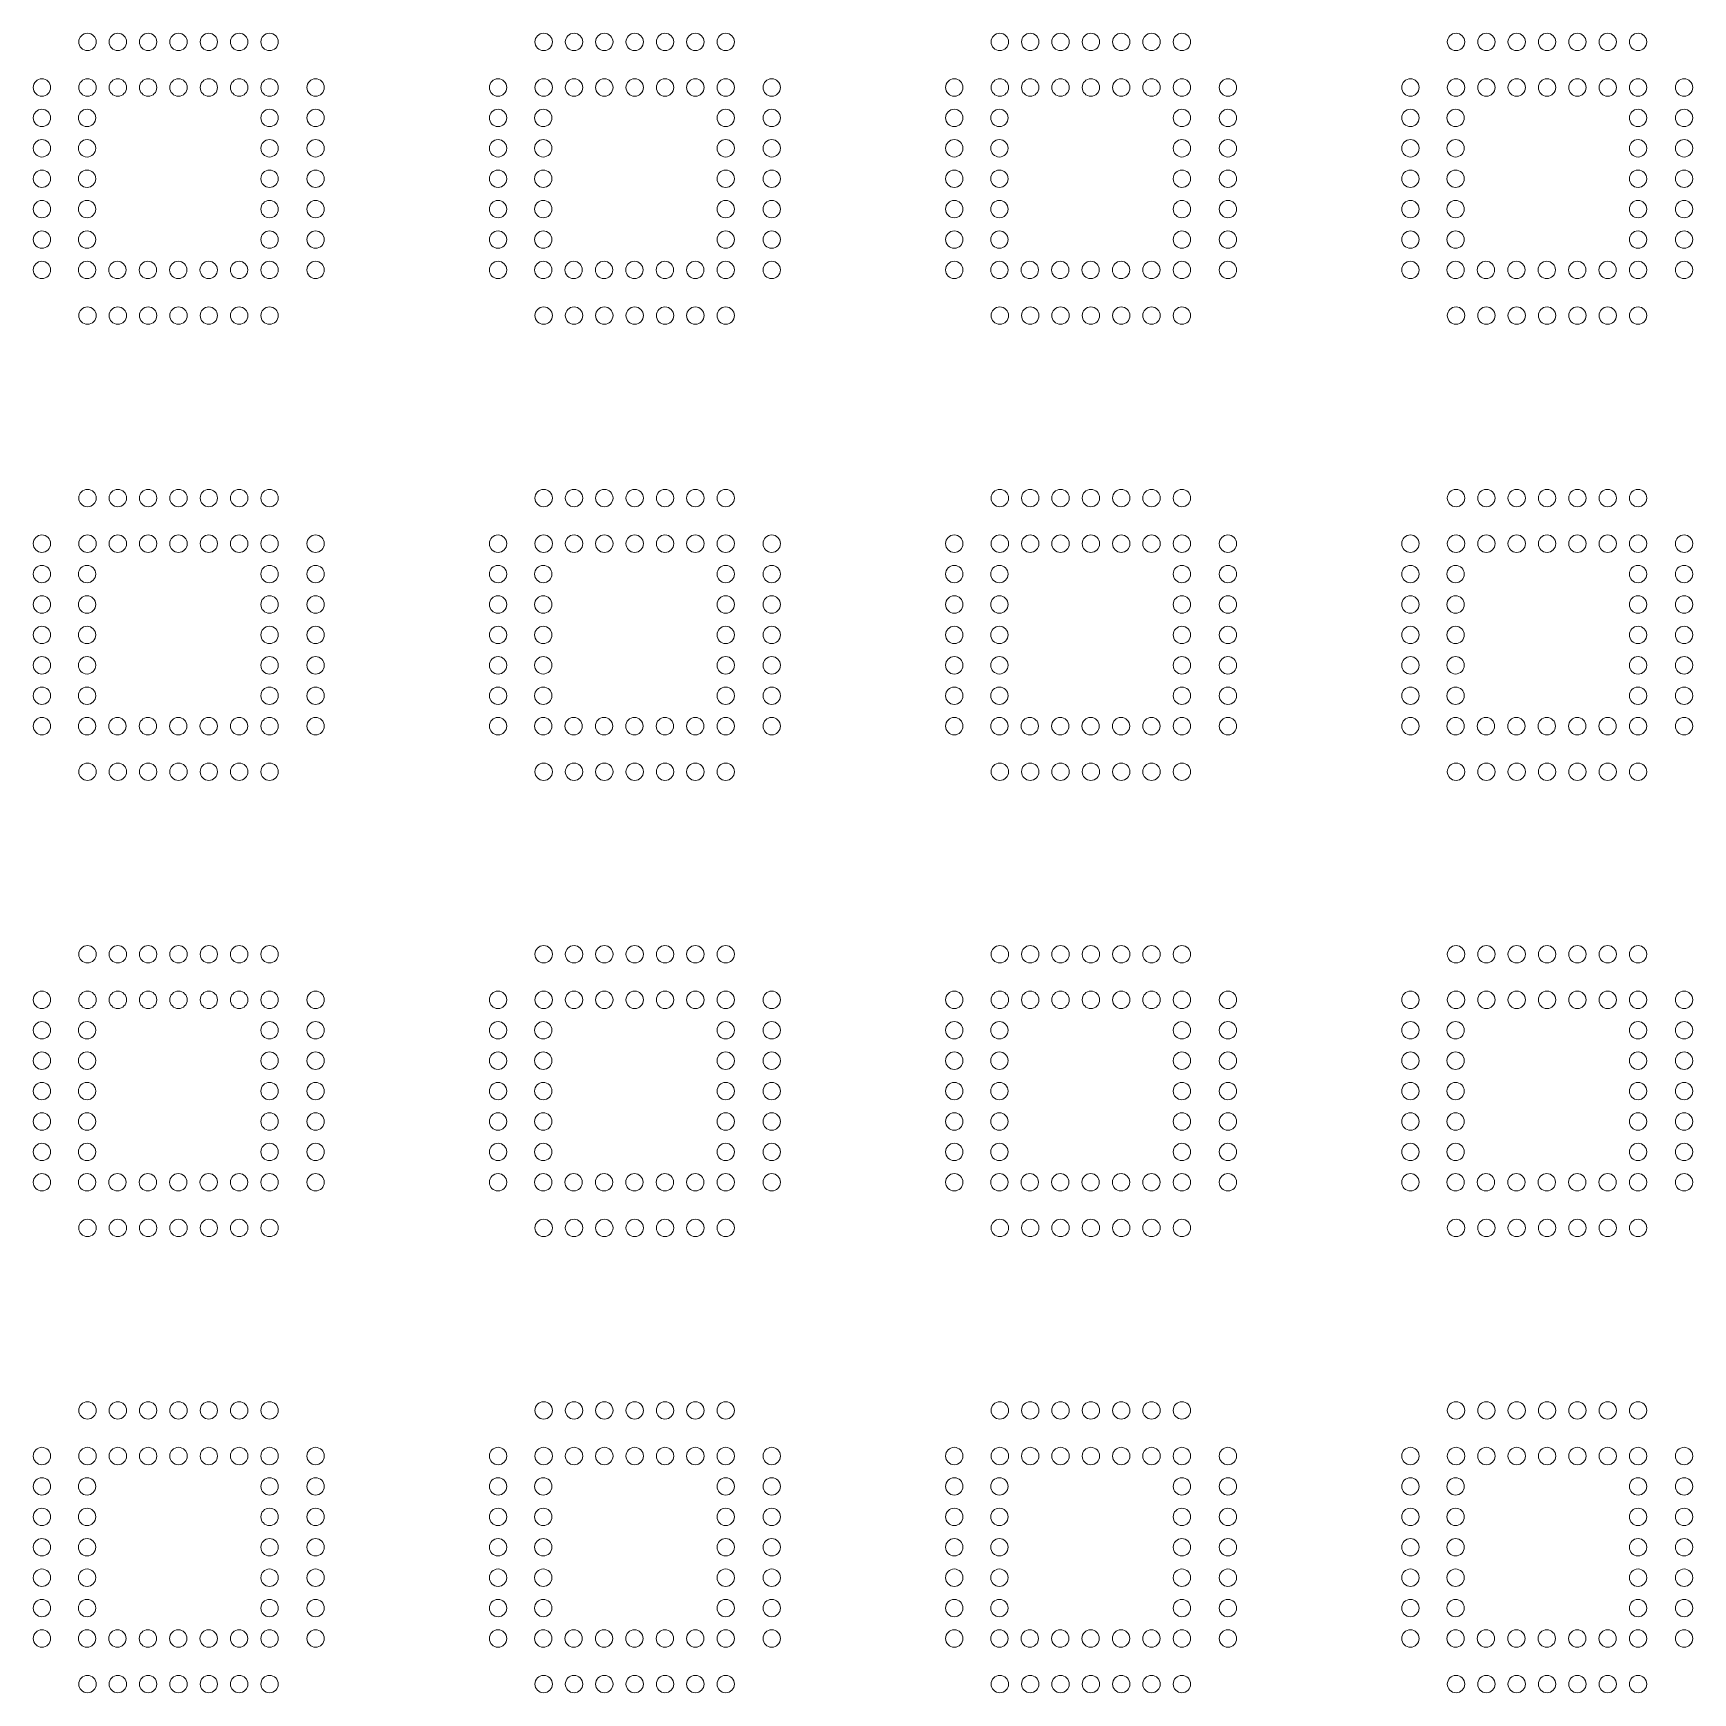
# Model space of a CAD drawing. Header units: inches. Extents: x -1.43 to 1.43, y -1.43 to 1.43.
import ezdxf

# ---------------------------------------------------------------- set-up
doc = ezdxf.new("R2010")
doc.units = ezdxf.units.IN
doc.header["$MEASUREMENT"] = 0
doc.layers.add('Layer 1', color=7, linetype='Continuous')

# ---------------------------------------------------------------- blocks, each defined once
blk = doc.blocks.new('block 2')
at = {"layer": 'Layer 1', "color": 7, "lineweight": 5, "true_color": 0xffffff}
for points in [[(-1.3236, 1.4173), (-1.3236, 1.409), (-1.3303, 1.4023), (-1.3386, 1.4023), (-1.3469, 1.4023), (-1.3536, 1.409), (-1.3536, 1.4173), (-1.3536, 1.4256), (-1.3469, 1.4323), (-1.3386, 1.4323), (-1.3303, 1.4323), (-1.3236, 1.4256), (-1.3236, 1.4173)], [(-1.2712, 1.4173), (-1.2712, 1.409), (-1.2779, 1.4023), (-1.2862, 1.4023), (-1.2945, 1.4023), (-1.3012, 1.409), (-1.3012, 1.4173), (-1.3012, 1.4256), (-1.2945, 1.4323), (-1.2862, 1.4323), (-1.2779, 1.4323), (-1.2712, 1.4256), (-1.2712, 1.4173)], [(-1.2189, 1.4173), (-1.2189, 1.409), (-1.2256, 1.4023), (-1.2339, 1.4023), (-1.2421, 1.4023), (-1.2489, 1.409), (-1.2489, 1.4173), (-1.2489, 1.4256), (-1.2421, 1.4323), (-1.2339, 1.4323), (-1.2256, 1.4323), (-1.2189, 1.4256), (-1.2189, 1.4173)], [(-1.1665, 1.4173), (-1.1665, 1.409), (-1.1732, 1.4023), (-1.1815, 1.4023), (-1.1898, 1.4023), (-1.1965, 1.409), (-1.1965, 1.4173), (-1.1965, 1.4256), (-1.1898, 1.4323), (-1.1815, 1.4323), (-1.1732, 1.4323), (-1.1665, 1.4256), (-1.1665, 1.4173)], [(-1.1142, 1.4173), (-1.1142, 1.409), (-1.1209, 1.4023), (-1.1292, 1.4023), (-1.1374, 1.4023), (-1.1441, 1.409), (-1.1441, 1.4173), (-1.1441, 1.4256), (-1.1374, 1.4323), (-1.1292, 1.4323), (-1.1209, 1.4323), (-1.1142, 1.4256), (-1.1142, 1.4173)], [(-1.0618, 1.4173), (-1.0618, 1.409), (-1.0685, 1.4023), (-1.0768, 1.4023), (-1.0851, 1.4023), (-1.0918, 1.409), (-1.0918, 1.4173), (-1.0918, 1.4256), (-1.0851, 1.4323), (-1.0768, 1.4323), (-1.0685, 1.4323), (-1.0618, 1.4256), (-1.0618, 1.4173)], [(-1.0094, 1.4173), (-1.0094, 1.409), (-1.0161, 1.4023), (-1.0244, 1.4023), (-1.0327, 1.4023), (-1.0394, 1.409), (-1.0394, 1.4173), (-1.0394, 1.4256), (-1.0327, 1.4323), (-1.0244, 1.4323), (-1.0161, 1.4323), (-1.0094, 1.4256), (-1.0094, 1.4173)], [(-0.5362, 1.4173), (-0.5362, 1.409), (-0.5429, 1.4023), (-0.5512, 1.4023), (-0.5595, 1.4023), (-0.5662, 1.409), (-0.5662, 1.4173), (-0.5662, 1.4256), (-0.5595, 1.4323), (-0.5512, 1.4323), (-0.5429, 1.4323), (-0.5362, 1.4256), (-0.5362, 1.4173)], [(-0.4838, 1.4173), (-0.4838, 1.409), (-0.4905, 1.4023), (-0.4988, 1.4023), (-0.5071, 1.4023), (-0.5138, 1.409), (-0.5138, 1.4173), (-0.5138, 1.4256), (-0.5071, 1.4323), (-0.4988, 1.4323), (-0.4905, 1.4323), (-0.4838, 1.4256), (-0.4838, 1.4173)], [(-0.4315, 1.4173), (-0.4315, 1.409), (-0.4382, 1.4023), (-0.4465, 1.4023), (-0.4547, 1.4023), (-0.4615, 1.409), (-0.4615, 1.4173), (-0.4615, 1.4256), (-0.4547, 1.4323), (-0.4465, 1.4323), (-0.4382, 1.4323), (-0.4315, 1.4256), (-0.4315, 1.4173)], [(-0.3791, 1.4173), (-0.3791, 1.409), (-0.3858, 1.4023), (-0.3941, 1.4023), (-0.4024, 1.4023), (-0.4091, 1.409), (-0.4091, 1.4173), (-0.4091, 1.4256), (-0.4024, 1.4323), (-0.3941, 1.4323), (-0.3858, 1.4323), (-0.3791, 1.4256), (-0.3791, 1.4173)], [(-0.3267, 1.4173), (-0.3267, 1.409), (-0.3335, 1.4023), (-0.3418, 1.4023), (-0.35, 1.4023), (-0.3567, 1.409), (-0.3567, 1.4173), (-0.3567, 1.4256), (-0.35, 1.4323), (-0.3418, 1.4323), (-0.3335, 1.4323), (-0.3267, 1.4256), (-0.3267, 1.4173)], [(-0.2744, 1.4173), (-0.2744, 1.409), (-0.2811, 1.4023), (-0.2894, 1.4023), (-0.2977, 1.4023), (-0.3044, 1.409), (-0.3044, 1.4173), (-0.3044, 1.4256), (-0.2977, 1.4323), (-0.2894, 1.4323), (-0.2811, 1.4323), (-0.2744, 1.4256), (-0.2744, 1.4173)], [(-0.222, 1.4173), (-0.222, 1.409), (-0.2287, 1.4023), (-0.237, 1.4023), (-0.2453, 1.4023), (-0.252, 1.409), (-0.252, 1.4173), (-0.252, 1.4256), (-0.2453, 1.4323), (-0.237, 1.4323), (-0.2287, 1.4323), (-0.222, 1.4256), (-0.222, 1.4173)], [(0.2512, 1.4173), (0.2512, 1.409), (0.2445, 1.4023), (0.2362, 1.4023), (0.2279, 1.4023), (0.2212, 1.409), (0.2212, 1.4173), (0.2212, 1.4256), (0.2279, 1.4323), (0.2362, 1.4323), (0.2445, 1.4323), (0.2512, 1.4256), (0.2512, 1.4173)], [(0.3036, 1.4173), (0.3036, 1.409), (0.2969, 1.4023), (0.2886, 1.4023), (0.2803, 1.4023), (0.2736, 1.409), (0.2736, 1.4173), (0.2736, 1.4256), (0.2803, 1.4323), (0.2886, 1.4323), (0.2969, 1.4323), (0.3036, 1.4256), (0.3036, 1.4173)], [(0.3559, 1.4173), (0.3559, 1.409), (0.3492, 1.4023), (0.3409, 1.4023), (0.3327, 1.4023), (0.3259, 1.409), (0.3259, 1.4173), (0.3259, 1.4256), (0.3327, 1.4323), (0.3409, 1.4323), (0.3492, 1.4323), (0.3559, 1.4256), (0.3559, 1.4173)], [(0.4083, 1.4173), (0.4083, 1.409), (0.4016, 1.4023), (0.3933, 1.4023), (0.385, 1.4023), (0.3783, 1.409), (0.3783, 1.4173), (0.3783, 1.4256), (0.385, 1.4323), (0.3933, 1.4323), (0.4016, 1.4323), (0.4083, 1.4256), (0.4083, 1.4173)], [(0.4607, 1.4173), (0.4607, 1.409), (0.4539, 1.4023), (0.4456, 1.4023), (0.4374, 1.4023), (0.4307, 1.409), (0.4307, 1.4173), (0.4307, 1.4256), (0.4374, 1.4323), (0.4456, 1.4323), (0.4539, 1.4323), (0.4607, 1.4256), (0.4607, 1.4173)], [(0.513, 1.4173), (0.513, 1.409), (0.5063, 1.4023), (0.498, 1.4023), (0.4897, 1.4023), (0.483, 1.409), (0.483, 1.4173), (0.483, 1.4256), (0.4897, 1.4323), (0.498, 1.4323), (0.5063, 1.4323), (0.513, 1.4256), (0.513, 1.4173)], [(0.5654, 1.4173), (0.5654, 1.409), (0.5587, 1.4023), (0.5504, 1.4023), (0.5421, 1.4023), (0.5354, 1.409), (0.5354, 1.4173), (0.5354, 1.4256), (0.5421, 1.4323), (0.5504, 1.4323), (0.5587, 1.4323), (0.5654, 1.4256), (0.5654, 1.4173)], [(1.0386, 1.4173), (1.0386, 1.409), (1.0319, 1.4023), (1.0236, 1.4023), (1.0153, 1.4023), (1.0086, 1.409), (1.0086, 1.4173), (1.0086, 1.4256), (1.0153, 1.4323), (1.0236, 1.4323), (1.0319, 1.4323), (1.0386, 1.4256), (1.0386, 1.4173)], [(1.091, 1.4173), (1.091, 1.409), (1.0843, 1.4023), (1.076, 1.4023), (1.0677, 1.4023), (1.061, 1.409), (1.061, 1.4173), (1.061, 1.4256), (1.0677, 1.4323), (1.076, 1.4323), (1.0843, 1.4323), (1.091, 1.4256), (1.091, 1.4173)], [(1.1433, 1.4173), (1.1433, 1.409), (1.1366, 1.4023), (1.1283, 1.4023), (1.1201, 1.4023), (1.1133, 1.409), (1.1133, 1.4173), (1.1133, 1.4256), (1.1201, 1.4323), (1.1283, 1.4323), (1.1366, 1.4323), (1.1433, 1.4256), (1.1433, 1.4173)], [(1.1957, 1.4173), (1.1957, 1.409), (1.189, 1.4023), (1.1807, 1.4023), (1.1724, 1.4023), (1.1657, 1.409), (1.1657, 1.4173), (1.1657, 1.4256), (1.1724, 1.4323), (1.1807, 1.4323), (1.189, 1.4323), (1.1957, 1.4256), (1.1957, 1.4173)], [(1.2481, 1.4173), (1.2481, 1.409), (1.2413, 1.4023), (1.233, 1.4023), (1.2248, 1.4023), (1.2181, 1.409), (1.2181, 1.4173), (1.2181, 1.4256), (1.2248, 1.4323), (1.233, 1.4323), (1.2413, 1.4323), (1.2481, 1.4256), (1.2481, 1.4173)], [(1.3004, 1.4173), (1.3004, 1.409), (1.2937, 1.4023), (1.2854, 1.4023), (1.2771, 1.4023), (1.2704, 1.409), (1.2704, 1.4173), (1.2704, 1.4256), (1.2771, 1.4323), (1.2854, 1.4323), (1.2937, 1.4323), (1.3004, 1.4256), (1.3004, 1.4173)], [(1.3528, 1.4173), (1.3528, 1.409), (1.3461, 1.4023), (1.3378, 1.4023), (1.3295, 1.4023), (1.3228, 1.409), (1.3228, 1.4173), (1.3228, 1.4256), (1.3295, 1.4323), (1.3378, 1.4323), (1.3461, 1.4323), (1.3528, 1.4256), (1.3528, 1.4173)], [(-1.4023, 1.3386), (-1.4023, 1.3303), (-1.409, 1.3236), (-1.4173, 1.3236), (-1.4256, 1.3236), (-1.4323, 1.3303), (-1.4323, 1.3386), (-1.4323, 1.3469), (-1.4256, 1.3536), (-1.4173, 1.3536), (-1.409, 1.3536), (-1.4023, 1.3469), (-1.4023, 1.3386)], [(-1.3236, 1.3386), (-1.3236, 1.3303), (-1.3303, 1.3236), (-1.3386, 1.3236), (-1.3469, 1.3236), (-1.3536, 1.3303), (-1.3536, 1.3386), (-1.3536, 1.3469), (-1.3469, 1.3536), (-1.3386, 1.3536), (-1.3303, 1.3536), (-1.3236, 1.3469), (-1.3236, 1.3386)], [(-1.2712, 1.3386), (-1.2712, 1.3303), (-1.278, 1.3236), (-1.2862, 1.3236), (-1.2945, 1.3236), (-1.3012, 1.3303), (-1.3012, 1.3386), (-1.3012, 1.3469), (-1.2945, 1.3536), (-1.2862, 1.3536), (-1.278, 1.3536), (-1.2712, 1.3469), (-1.2712, 1.3386)], [(-1.2189, 1.3386), (-1.2189, 1.3303), (-1.2256, 1.3236), (-1.2339, 1.3236), (-1.2421, 1.3236), (-1.2489, 1.3303), (-1.2489, 1.3386), (-1.2489, 1.3469), (-1.2421, 1.3536), (-1.2339, 1.3536), (-1.2256, 1.3536), (-1.2189, 1.3469), (-1.2189, 1.3386)], [(-1.1665, 1.3386), (-1.1665, 1.3303), (-1.1732, 1.3236), (-1.1815, 1.3236), (-1.1898, 1.3236), (-1.1965, 1.3303), (-1.1965, 1.3386), (-1.1965, 1.3469), (-1.1898, 1.3536), (-1.1815, 1.3536), (-1.1732, 1.3536), (-1.1665, 1.3469), (-1.1665, 1.3386)], [(-1.1142, 1.3386), (-1.1142, 1.3303), (-1.1209, 1.3236), (-1.1292, 1.3236), (-1.1374, 1.3236), (-1.1441, 1.3303), (-1.1441, 1.3386), (-1.1441, 1.3469), (-1.1374, 1.3536), (-1.1292, 1.3536), (-1.1209, 1.3536), (-1.1142, 1.3469), (-1.1142, 1.3386)], [(-1.0618, 1.3386), (-1.0618, 1.3303), (-1.0685, 1.3236), (-1.0768, 1.3236), (-1.0851, 1.3236), (-1.0918, 1.3303), (-1.0918, 1.3386), (-1.0918, 1.3469), (-1.0851, 1.3536), (-1.0768, 1.3536), (-1.0685, 1.3536), (-1.0618, 1.3469), (-1.0618, 1.3386)], [(-1.0094, 1.3386), (-1.0094, 1.3303), (-1.0161, 1.3236), (-1.0244, 1.3236), (-1.0327, 1.3236), (-1.0394, 1.3303), (-1.0394, 1.3386), (-1.0394, 1.3469), (-1.0327, 1.3536), (-1.0244, 1.3536), (-1.0161, 1.3536), (-1.0094, 1.3469), (-1.0094, 1.3386)], [(-0.9299, 1.3386), (-0.9299, 1.3303), (-0.9366, 1.3236), (-0.9449, 1.3236), (-0.9532, 1.3236), (-0.9599, 1.3303), (-0.9599, 1.3386), (-0.9599, 1.3469), (-0.9532, 1.3536), (-0.9449, 1.3536), (-0.9366, 1.3536), (-0.9299, 1.3469), (-0.9299, 1.3386)], [(-0.6149, 1.3386), (-0.6149, 1.3303), (-0.6216, 1.3236), (-0.6299, 1.3236), (-0.6382, 1.3236), (-0.6449, 1.3303), (-0.6449, 1.3386), (-0.6449, 1.3469), (-0.6382, 1.3536), (-0.6299, 1.3536), (-0.6216, 1.3536), (-0.6149, 1.3469), (-0.6149, 1.3386)], [(-0.5362, 1.3386), (-0.5362, 1.3303), (-0.5429, 1.3236), (-0.5512, 1.3236), (-0.5595, 1.3236), (-0.5662, 1.3303), (-0.5662, 1.3386), (-0.5662, 1.3469), (-0.5595, 1.3536), (-0.5512, 1.3536), (-0.5429, 1.3536), (-0.5362, 1.3469), (-0.5362, 1.3386)], [(-0.4838, 1.3386), (-0.4838, 1.3303), (-0.4905, 1.3236), (-0.4988, 1.3236), (-0.5071, 1.3236), (-0.5138, 1.3303), (-0.5138, 1.3386), (-0.5138, 1.3469), (-0.5071, 1.3536), (-0.4988, 1.3536), (-0.4905, 1.3536), (-0.4838, 1.3469), (-0.4838, 1.3386)], [(-0.4315, 1.3386), (-0.4315, 1.3303), (-0.4382, 1.3236), (-0.4465, 1.3236), (-0.4547, 1.3236), (-0.4615, 1.3303), (-0.4615, 1.3386), (-0.4615, 1.3469), (-0.4547, 1.3536), (-0.4465, 1.3536), (-0.4382, 1.3536), (-0.4315, 1.3469), (-0.4315, 1.3386)], [(-0.3791, 1.3386), (-0.3791, 1.3303), (-0.3858, 1.3236), (-0.3941, 1.3236), (-0.4024, 1.3236), (-0.4091, 1.3303), (-0.4091, 1.3386), (-0.4091, 1.3469), (-0.4024, 1.3536), (-0.3941, 1.3536), (-0.3858, 1.3536), (-0.3791, 1.3469), (-0.3791, 1.3386)], [(-0.3267, 1.3386), (-0.3267, 1.3303), (-0.3335, 1.3236), (-0.3418, 1.3236), (-0.35, 1.3236), (-0.3567, 1.3303), (-0.3567, 1.3386), (-0.3567, 1.3469), (-0.35, 1.3536), (-0.3418, 1.3536), (-0.3335, 1.3536), (-0.3267, 1.3469), (-0.3267, 1.3386)], [(-0.2744, 1.3386), (-0.2744, 1.3303), (-0.2811, 1.3236), (-0.2894, 1.3236), (-0.2977, 1.3236), (-0.3044, 1.3303), (-0.3044, 1.3386), (-0.3044, 1.3469), (-0.2977, 1.3536), (-0.2894, 1.3536), (-0.2811, 1.3536), (-0.2744, 1.3469), (-0.2744, 1.3386)], [(-0.222, 1.3386), (-0.222, 1.3303), (-0.2287, 1.3236), (-0.237, 1.3236), (-0.2453, 1.3236), (-0.252, 1.3303), (-0.252, 1.3386), (-0.252, 1.3469), (-0.2453, 1.3536), (-0.237, 1.3536), (-0.2287, 1.3536), (-0.222, 1.3469), (-0.222, 1.3386)], [(-0.1425, 1.3386), (-0.1425, 1.3303), (-0.1492, 1.3236), (-0.1575, 1.3236), (-0.1658, 1.3236), (-0.1725, 1.3303), (-0.1725, 1.3386), (-0.1725, 1.3469), (-0.1658, 1.3536), (-0.1575, 1.3536), (-0.1492, 1.3536), (-0.1425, 1.3469), (-0.1425, 1.3386)], [(0.1725, 1.3386), (0.1725, 1.3303), (0.1658, 1.3236), (0.1575, 1.3236), (0.1492, 1.3236), (0.1425, 1.3303), (0.1425, 1.3386), (0.1425, 1.3469), (0.1492, 1.3536), (0.1575, 1.3536), (0.1658, 1.3536), (0.1725, 1.3469), (0.1725, 1.3386)], [(0.2512, 1.3386), (0.2512, 1.3303), (0.2445, 1.3236), (0.2362, 1.3236), (0.2279, 1.3236), (0.2212, 1.3303), (0.2212, 1.3386), (0.2212, 1.3469), (0.2279, 1.3536), (0.2362, 1.3536), (0.2445, 1.3536), (0.2512, 1.3469), (0.2512, 1.3386)], [(0.3036, 1.3386), (0.3036, 1.3303), (0.2968, 1.3236), (0.2886, 1.3236), (0.2803, 1.3236), (0.2736, 1.3303), (0.2736, 1.3386), (0.2736, 1.3469), (0.2803, 1.3536), (0.2886, 1.3536), (0.2968, 1.3536), (0.3036, 1.3469), (0.3036, 1.3386)], [(0.3559, 1.3386), (0.3559, 1.3303), (0.3492, 1.3236), (0.3409, 1.3236), (0.3327, 1.3236), (0.3259, 1.3303), (0.3259, 1.3386), (0.3259, 1.3469), (0.3327, 1.3536), (0.3409, 1.3536), (0.3492, 1.3536), (0.3559, 1.3469), (0.3559, 1.3386)], [(0.4083, 1.3386), (0.4083, 1.3303), (0.4016, 1.3236), (0.3933, 1.3236), (0.385, 1.3236), (0.3783, 1.3303), (0.3783, 1.3386), (0.3783, 1.3469), (0.385, 1.3536), (0.3933, 1.3536), (0.4016, 1.3536), (0.4083, 1.3469), (0.4083, 1.3386)], [(0.4607, 1.3386), (0.4607, 1.3303), (0.4539, 1.3236), (0.4456, 1.3236), (0.4374, 1.3236), (0.4307, 1.3303), (0.4307, 1.3386), (0.4307, 1.3469), (0.4374, 1.3536), (0.4456, 1.3536), (0.4539, 1.3536), (0.4607, 1.3469), (0.4607, 1.3386)], [(0.513, 1.3386), (0.513, 1.3303), (0.5063, 1.3236), (0.498, 1.3236), (0.4897, 1.3236), (0.483, 1.3303), (0.483, 1.3386), (0.483, 1.3469), (0.4897, 1.3536), (0.498, 1.3536), (0.5063, 1.3536), (0.513, 1.3469), (0.513, 1.3386)], [(0.5654, 1.3386), (0.5654, 1.3303), (0.5587, 1.3236), (0.5504, 1.3236), (0.5421, 1.3236), (0.5354, 1.3303), (0.5354, 1.3386), (0.5354, 1.3469), (0.5421, 1.3536), (0.5504, 1.3536), (0.5587, 1.3536), (0.5654, 1.3469), (0.5654, 1.3386)], [(0.6449, 1.3386), (0.6449, 1.3303), (0.6382, 1.3236), (0.6299, 1.3236), (0.6216, 1.3236), (0.6149, 1.3303), (0.6149, 1.3386), (0.6149, 1.3469), (0.6216, 1.3536), (0.6299, 1.3536), (0.6382, 1.3536), (0.6449, 1.3469), (0.6449, 1.3386)], [(0.9599, 1.3386), (0.9599, 1.3303), (0.9532, 1.3236), (0.9449, 1.3236), (0.9366, 1.3236), (0.9299, 1.3303), (0.9299, 1.3386), (0.9299, 1.3469), (0.9366, 1.3536), (0.9449, 1.3536), (0.9532, 1.3536), (0.9599, 1.3469), (0.9599, 1.3386)], [(1.0386, 1.3386), (1.0386, 1.3303), (1.0319, 1.3236), (1.0236, 1.3236), (1.0153, 1.3236), (1.0086, 1.3303), (1.0086, 1.3386), (1.0086, 1.3469), (1.0153, 1.3536), (1.0236, 1.3536), (1.0319, 1.3536), (1.0386, 1.3469), (1.0386, 1.3386)], [(1.091, 1.3386), (1.091, 1.3303), (1.0843, 1.3236), (1.076, 1.3236), (1.0677, 1.3236), (1.061, 1.3303), (1.061, 1.3386), (1.061, 1.3469), (1.0677, 1.3536), (1.076, 1.3536), (1.0843, 1.3536), (1.091, 1.3469), (1.091, 1.3386)], [(1.1433, 1.3386), (1.1433, 1.3303), (1.1366, 1.3236), (1.1283, 1.3236), (1.1201, 1.3236), (1.1133, 1.3303), (1.1133, 1.3386), (1.1133, 1.3469), (1.1201, 1.3536), (1.1283, 1.3536), (1.1366, 1.3536), (1.1433, 1.3469), (1.1433, 1.3386)], [(1.1957, 1.3386), (1.1957, 1.3303), (1.189, 1.3236), (1.1807, 1.3236), (1.1724, 1.3236), (1.1657, 1.3303), (1.1657, 1.3386), (1.1657, 1.3469), (1.1724, 1.3536), (1.1807, 1.3536), (1.189, 1.3536), (1.1957, 1.3469), (1.1957, 1.3386)], [(1.2481, 1.3386), (1.2481, 1.3303), (1.2413, 1.3236), (1.233, 1.3236), (1.2248, 1.3236), (1.2181, 1.3303), (1.2181, 1.3386), (1.2181, 1.3469), (1.2248, 1.3536), (1.233, 1.3536), (1.2413, 1.3536), (1.2481, 1.3469), (1.2481, 1.3386)], [(1.3004, 1.3386), (1.3004, 1.3303), (1.2937, 1.3236), (1.2854, 1.3236), (1.2771, 1.3236), (1.2704, 1.3303), (1.2704, 1.3386), (1.2704, 1.3469), (1.2771, 1.3536), (1.2854, 1.3536), (1.2937, 1.3536), (1.3004, 1.3469), (1.3004, 1.3386)], [(1.3528, 1.3386), (1.3528, 1.3303), (1.3461, 1.3236), (1.3378, 1.3236), (1.3295, 1.3236), (1.3228, 1.3303), (1.3228, 1.3386), (1.3228, 1.3469), (1.3295, 1.3536), (1.3378, 1.3536), (1.3461, 1.3536), (1.3528, 1.3469), (1.3528, 1.3386)], [(1.4323, 1.3386), (1.4323, 1.3303), (1.4256, 1.3236), (1.4173, 1.3236), (1.409, 1.3236), (1.4023, 1.3303), (1.4023, 1.3386), (1.4023, 1.3469), (1.409, 1.3536), (1.4173, 1.3536), (1.4256, 1.3536), (1.4323, 1.3469), (1.4323, 1.3386)], [(-1.4023, 1.2861), (-1.4023, 1.2778), (-1.409, 1.2711), (-1.4173, 1.2711), (-1.4256, 1.2711), (-1.4323, 1.2778), (-1.4323, 1.2861), (-1.4323, 1.2944), (-1.4256, 1.3011), (-1.4173, 1.3011), (-1.409, 1.3011), (-1.4023, 1.2944), (-1.4023, 1.2861)], [(-1.3244, 1.2861), (-1.3244, 1.2778), (-1.3311, 1.2711), (-1.3394, 1.2711), (-1.3476, 1.2711), (-1.3544, 1.2778), (-1.3544, 1.2861), (-1.3544, 1.2944), (-1.3476, 1.3011), (-1.3394, 1.3011), (-1.3311, 1.3011), (-1.3244, 1.2944), (-1.3244, 1.2861)], [(-1.0094, 1.2861), (-1.0094, 1.2778), (-1.0161, 1.2711), (-1.0244, 1.2711), (-1.0327, 1.2711), (-1.0394, 1.2778), (-1.0394, 1.2861), (-1.0394, 1.2944), (-1.0327, 1.3011), (-1.0244, 1.3011), (-1.0161, 1.3011), (-1.0094, 1.2944), (-1.0094, 1.2861)], [(-0.9299, 1.2861), (-0.9299, 1.2778), (-0.9366, 1.2711), (-0.9449, 1.2711), (-0.9532, 1.2711), (-0.9599, 1.2778), (-0.9599, 1.2861), (-0.9599, 1.2944), (-0.9532, 1.3011), (-0.9449, 1.3011), (-0.9366, 1.3011), (-0.9299, 1.2944), (-0.9299, 1.2861)], [(-0.6149, 1.2861), (-0.6149, 1.2778), (-0.6216, 1.2711), (-0.6299, 1.2711), (-0.6382, 1.2711), (-0.6449, 1.2778), (-0.6449, 1.2861), (-0.6449, 1.2944), (-0.6382, 1.3011), (-0.6299, 1.3011), (-0.6216, 1.3011), (-0.6149, 1.2944), (-0.6149, 1.2861)], [(-0.537, 1.2861), (-0.537, 1.2778), (-0.5437, 1.2711), (-0.552, 1.2711), (-0.5602, 1.2711), (-0.5669, 1.2778), (-0.5669, 1.2861), (-0.5669, 1.2944), (-0.5602, 1.3011), (-0.552, 1.3011), (-0.5437, 1.3011), (-0.537, 1.2944), (-0.537, 1.2861)], [(-0.222, 1.2861), (-0.222, 1.2778), (-0.2287, 1.2711), (-0.237, 1.2711), (-0.2453, 1.2711), (-0.252, 1.2778), (-0.252, 1.2861), (-0.252, 1.2944), (-0.2453, 1.3011), (-0.237, 1.3011), (-0.2287, 1.3011), (-0.222, 1.2944), (-0.222, 1.2861)], [(-0.1425, 1.2861), (-0.1425, 1.2778), (-0.1492, 1.2711), (-0.1575, 1.2711), (-0.1658, 1.2711), (-0.1725, 1.2778), (-0.1725, 1.2861), (-0.1725, 1.2944), (-0.1658, 1.3011), (-0.1575, 1.3011), (-0.1492, 1.3011), (-0.1425, 1.2944), (-0.1425, 1.2861)], [(0.1725, 1.2861), (0.1725, 1.2778), (0.1658, 1.2711), (0.1575, 1.2711), (0.1492, 1.2711), (0.1425, 1.2778), (0.1425, 1.2861), (0.1425, 1.2944), (0.1492, 1.3011), (0.1575, 1.3011), (0.1658, 1.3011), (0.1725, 1.2944), (0.1725, 1.2861)], [(0.2504, 1.2861), (0.2504, 1.2778), (0.2437, 1.2711), (0.2354, 1.2711), (0.2272, 1.2711), (0.2204, 1.2778), (0.2204, 1.2861), (0.2204, 1.2944), (0.2272, 1.3011), (0.2354, 1.3011), (0.2437, 1.3011), (0.2504, 1.2944), (0.2504, 1.2861)], [(0.5654, 1.2861), (0.5654, 1.2778), (0.5587, 1.2711), (0.5504, 1.2711), (0.5421, 1.2711), (0.5354, 1.2778), (0.5354, 1.2861), (0.5354, 1.2944), (0.5421, 1.3011), (0.5504, 1.3011), (0.5587, 1.3011), (0.5654, 1.2944), (0.5654, 1.2861)], [(0.6449, 1.2861), (0.6449, 1.2778), (0.6382, 1.2711), (0.6299, 1.2711), (0.6216, 1.2711), (0.6149, 1.2778), (0.6149, 1.2861), (0.6149, 1.2944), (0.6216, 1.3011), (0.6299, 1.3011), (0.6382, 1.3011), (0.6449, 1.2944), (0.6449, 1.2861)], [(0.9599, 1.2861), (0.9599, 1.2778), (0.9532, 1.2711), (0.9449, 1.2711), (0.9366, 1.2711), (0.9299, 1.2778), (0.9299, 1.2861), (0.9299, 1.2944), (0.9366, 1.3011), (0.9449, 1.3011), (0.9532, 1.3011), (0.9599, 1.2944), (0.9599, 1.2861)], [(1.0378, 1.2861), (1.0378, 1.2778), (1.0311, 1.2711), (1.0228, 1.2711), (1.0146, 1.2711), (1.0079, 1.2778), (1.0079, 1.2861), (1.0079, 1.2944), (1.0146, 1.3011), (1.0228, 1.3011), (1.0311, 1.3011), (1.0378, 1.2944), (1.0378, 1.2861)], [(1.3528, 1.2861), (1.3528, 1.2778), (1.3461, 1.2711), (1.3378, 1.2711), (1.3295, 1.2711), (1.3228, 1.2778), (1.3228, 1.2861), (1.3228, 1.2944), (1.3295, 1.3011), (1.3378, 1.3011), (1.3461, 1.3011), (1.3528, 1.2944), (1.3528, 1.2861)], [(1.4323, 1.2861), (1.4323, 1.2778), (1.4256, 1.2711), (1.4173, 1.2711), (1.409, 1.2711), (1.4023, 1.2778), (1.4023, 1.2861), (1.4023, 1.2944), (1.409, 1.3011), (1.4173, 1.3011), (1.4256, 1.3011), (1.4323, 1.2944), (1.4323, 1.2861)], [(-1.4023, 1.2336), (-1.4023, 1.2253), (-1.409, 1.2186), (-1.4173, 1.2186), (-1.4256, 1.2186), (-1.4323, 1.2253), (-1.4323, 1.2336), (-1.4323, 1.2419), (-1.4256, 1.2486), (-1.4173, 1.2486), (-1.409, 1.2486), (-1.4023, 1.2419), (-1.4023, 1.2336)], [(-1.3244, 1.2337), (-1.3244, 1.2254), (-1.3311, 1.2186), (-1.3394, 1.2186), (-1.3476, 1.2186), (-1.3544, 1.2254), (-1.3544, 1.2337), (-1.3544, 1.2419), (-1.3476, 1.2486), (-1.3394, 1.2486), (-1.3311, 1.2486), (-1.3244, 1.2419), (-1.3244, 1.2337)], [(-1.0094, 1.2336), (-1.0094, 1.2253), (-1.0161, 1.2186), (-1.0244, 1.2186), (-1.0327, 1.2186), (-1.0394, 1.2253), (-1.0394, 1.2336), (-1.0394, 1.2419), (-1.0327, 1.2486), (-1.0244, 1.2486), (-1.0161, 1.2486), (-1.0094, 1.2419), (-1.0094, 1.2336)], [(-0.9299, 1.2336), (-0.9299, 1.2253), (-0.9366, 1.2186), (-0.9449, 1.2186), (-0.9532, 1.2186), (-0.9599, 1.2253), (-0.9599, 1.2336), (-0.9599, 1.2419), (-0.9532, 1.2486), (-0.9449, 1.2486), (-0.9366, 1.2486), (-0.9299, 1.2419), (-0.9299, 1.2336)], [(-0.6149, 1.2336), (-0.6149, 1.2253), (-0.6216, 1.2186), (-0.6299, 1.2186), (-0.6382, 1.2186), (-0.6449, 1.2253), (-0.6449, 1.2336), (-0.6449, 1.2419), (-0.6382, 1.2486), (-0.6299, 1.2486), (-0.6216, 1.2486), (-0.6149, 1.2419), (-0.6149, 1.2336)], [(-0.537, 1.2337), (-0.537, 1.2254), (-0.5437, 1.2186), (-0.552, 1.2186), (-0.5602, 1.2186), (-0.5669, 1.2254), (-0.5669, 1.2337), (-0.5669, 1.2419), (-0.5602, 1.2486), (-0.552, 1.2486), (-0.5437, 1.2486), (-0.537, 1.2419), (-0.537, 1.2337)], [(-0.222, 1.2336), (-0.222, 1.2253), (-0.2287, 1.2186), (-0.237, 1.2186), (-0.2453, 1.2186), (-0.252, 1.2253), (-0.252, 1.2336), (-0.252, 1.2419), (-0.2453, 1.2486), (-0.237, 1.2486), (-0.2287, 1.2486), (-0.222, 1.2419), (-0.222, 1.2336)], [(-0.1425, 1.2336), (-0.1425, 1.2253), (-0.1492, 1.2186), (-0.1575, 1.2186), (-0.1658, 1.2186), (-0.1725, 1.2253), (-0.1725, 1.2336), (-0.1725, 1.2419), (-0.1658, 1.2486), (-0.1575, 1.2486), (-0.1492, 1.2486), (-0.1425, 1.2419), (-0.1425, 1.2336)], [(0.1725, 1.2336), (0.1725, 1.2253), (0.1658, 1.2186), (0.1575, 1.2186), (0.1492, 1.2186), (0.1425, 1.2253), (0.1425, 1.2336), (0.1425, 1.2419), (0.1492, 1.2486), (0.1575, 1.2486), (0.1658, 1.2486), (0.1725, 1.2419), (0.1725, 1.2336)], [(0.2504, 1.2337), (0.2504, 1.2254), (0.2437, 1.2186), (0.2354, 1.2186), (0.2272, 1.2186), (0.2204, 1.2254), (0.2204, 1.2337), (0.2204, 1.2419), (0.2272, 1.2486), (0.2354, 1.2486), (0.2437, 1.2486), (0.2504, 1.2419), (0.2504, 1.2337)], [(0.5654, 1.2336), (0.5654, 1.2253), (0.5587, 1.2186), (0.5504, 1.2186), (0.5421, 1.2186), (0.5354, 1.2253), (0.5354, 1.2336), (0.5354, 1.2419), (0.5421, 1.2486), (0.5504, 1.2486), (0.5587, 1.2486), (0.5654, 1.2419), (0.5654, 1.2336)], [(0.6449, 1.2336), (0.6449, 1.2253), (0.6382, 1.2186), (0.6299, 1.2186), (0.6216, 1.2186), (0.6149, 1.2253), (0.6149, 1.2336), (0.6149, 1.2419), (0.6216, 1.2486), (0.6299, 1.2486), (0.6382, 1.2486), (0.6449, 1.2419), (0.6449, 1.2336)], [(0.9599, 1.2336), (0.9599, 1.2253), (0.9532, 1.2186), (0.9449, 1.2186), (0.9366, 1.2186), (0.9299, 1.2253), (0.9299, 1.2336), (0.9299, 1.2419), (0.9366, 1.2486), (0.9449, 1.2486), (0.9532, 1.2486), (0.9599, 1.2419), (0.9599, 1.2336)], [(1.0378, 1.2337), (1.0378, 1.2254), (1.0311, 1.2186), (1.0228, 1.2186), (1.0146, 1.2186), (1.0079, 1.2254), (1.0079, 1.2337), (1.0079, 1.2419), (1.0146, 1.2486), (1.0228, 1.2486), (1.0311, 1.2486), (1.0378, 1.2419), (1.0378, 1.2337)], [(1.3528, 1.2336), (1.3528, 1.2253), (1.3461, 1.2186), (1.3378, 1.2186), (1.3295, 1.2186), (1.3228, 1.2253), (1.3228, 1.2336), (1.3228, 1.2419), (1.3295, 1.2486), (1.3378, 1.2486), (1.3461, 1.2486), (1.3528, 1.2419), (1.3528, 1.2336)], [(1.4323, 1.2336), (1.4323, 1.2253), (1.4256, 1.2186), (1.4173, 1.2186), (1.409, 1.2186), (1.4023, 1.2253), (1.4023, 1.2336), (1.4023, 1.2419), (1.409, 1.2486), (1.4173, 1.2486), (1.4256, 1.2486), (1.4323, 1.2419), (1.4323, 1.2336)], [(-1.4023, 1.1811), (-1.4023, 1.1728), (-1.409, 1.1661), (-1.4173, 1.1661), (-1.4256, 1.1661), (-1.4323, 1.1728), (-1.4323, 1.1811), (-1.4323, 1.1894), (-1.4256, 1.1961), (-1.4173, 1.1961), (-1.409, 1.1961), (-1.4023, 1.1894), (-1.4023, 1.1811)], [(-1.3244, 1.1812), (-1.3244, 1.1729), (-1.3311, 1.1661), (-1.3394, 1.1661), (-1.3476, 1.1661), (-1.3544, 1.1729), (-1.3544, 1.1812), (-1.3544, 1.1894), (-1.3476, 1.1961), (-1.3394, 1.1961), (-1.3311, 1.1961), (-1.3244, 1.1894), (-1.3244, 1.1812)], [(-1.0094, 1.1811), (-1.0094, 1.1728), (-1.0161, 1.1661), (-1.0244, 1.1661), (-1.0327, 1.1661), (-1.0394, 1.1728), (-1.0394, 1.1811), (-1.0394, 1.1894), (-1.0327, 1.1961), (-1.0244, 1.1961), (-1.0161, 1.1961), (-1.0094, 1.1894), (-1.0094, 1.1811)], [(-0.9299, 1.1811), (-0.9299, 1.1728), (-0.9366, 1.1661), (-0.9449, 1.1661), (-0.9532, 1.1661), (-0.9599, 1.1728), (-0.9599, 1.1811), (-0.9599, 1.1894), (-0.9532, 1.1961), (-0.9449, 1.1961), (-0.9366, 1.1961), (-0.9299, 1.1894), (-0.9299, 1.1811)], [(-0.6149, 1.1811), (-0.6149, 1.1728), (-0.6216, 1.1661), (-0.6299, 1.1661), (-0.6382, 1.1661), (-0.6449, 1.1728), (-0.6449, 1.1811), (-0.6449, 1.1894), (-0.6382, 1.1961), (-0.6299, 1.1961), (-0.6216, 1.1961), (-0.6149, 1.1894), (-0.6149, 1.1811)], [(-0.537, 1.1812), (-0.537, 1.1729), (-0.5437, 1.1661), (-0.552, 1.1661), (-0.5602, 1.1661), (-0.5669, 1.1729), (-0.5669, 1.1812), (-0.5669, 1.1894), (-0.5602, 1.1961), (-0.552, 1.1961), (-0.5437, 1.1961), (-0.537, 1.1894), (-0.537, 1.1812)], [(-0.222, 1.1811), (-0.222, 1.1728), (-0.2287, 1.1661), (-0.237, 1.1661), (-0.2453, 1.1661), (-0.252, 1.1728), (-0.252, 1.1811), (-0.252, 1.1894), (-0.2453, 1.1961), (-0.237, 1.1961), (-0.2287, 1.1961), (-0.222, 1.1894), (-0.222, 1.1811)], [(-0.1425, 1.1811), (-0.1425, 1.1728), (-0.1492, 1.1661), (-0.1575, 1.1661), (-0.1658, 1.1661), (-0.1725, 1.1728), (-0.1725, 1.1811), (-0.1725, 1.1894), (-0.1658, 1.1961), (-0.1575, 1.1961), (-0.1492, 1.1961), (-0.1425, 1.1894), (-0.1425, 1.1811)], [(0.1725, 1.1811), (0.1725, 1.1728), (0.1658, 1.1661), (0.1575, 1.1661), (0.1492, 1.1661), (0.1425, 1.1728), (0.1425, 1.1811), (0.1425, 1.1894), (0.1492, 1.1961), (0.1575, 1.1961), (0.1658, 1.1961), (0.1725, 1.1894), (0.1725, 1.1811)], [(0.2504, 1.1812), (0.2504, 1.1729), (0.2437, 1.1661), (0.2354, 1.1661), (0.2272, 1.1661), (0.2204, 1.1729), (0.2204, 1.1812), (0.2204, 1.1894), (0.2272, 1.1961), (0.2354, 1.1961), (0.2437, 1.1961), (0.2504, 1.1894), (0.2504, 1.1812)], [(0.5654, 1.1811), (0.5654, 1.1728), (0.5587, 1.1661), (0.5504, 1.1661), (0.5421, 1.1661), (0.5354, 1.1728), (0.5354, 1.1811), (0.5354, 1.1894), (0.5421, 1.1961), (0.5504, 1.1961), (0.5587, 1.1961), (0.5654, 1.1894), (0.5654, 1.1811)], [(0.6449, 1.1811), (0.6449, 1.1728), (0.6382, 1.1661), (0.6299, 1.1661), (0.6216, 1.1661), (0.6149, 1.1728), (0.6149, 1.1811), (0.6149, 1.1894), (0.6216, 1.1961), (0.6299, 1.1961), (0.6382, 1.1961), (0.6449, 1.1894), (0.6449, 1.1811)], [(0.9599, 1.1811), (0.9599, 1.1728), (0.9532, 1.1661), (0.9449, 1.1661), (0.9366, 1.1661), (0.9299, 1.1728), (0.9299, 1.1811), (0.9299, 1.1894), (0.9366, 1.1961), (0.9449, 1.1961), (0.9532, 1.1961), (0.9599, 1.1894), (0.9599, 1.1811)], [(1.0378, 1.1812), (1.0378, 1.1729), (1.0311, 1.1661), (1.0228, 1.1661), (1.0146, 1.1661), (1.0079, 1.1729), (1.0079, 1.1812), (1.0079, 1.1894), (1.0146, 1.1961), (1.0228, 1.1961), (1.0311, 1.1961), (1.0378, 1.1894), (1.0378, 1.1812)], [(1.3528, 1.1811), (1.3528, 1.1728), (1.3461, 1.1661), (1.3378, 1.1661), (1.3295, 1.1661), (1.3228, 1.1728), (1.3228, 1.1811), (1.3228, 1.1894), (1.3295, 1.1961), (1.3378, 1.1961), (1.3461, 1.1961), (1.3528, 1.1894), (1.3528, 1.1811)], [(1.4323, 1.1811), (1.4323, 1.1728), (1.4256, 1.1661), (1.4173, 1.1661), (1.409, 1.1661), (1.4023, 1.1728), (1.4023, 1.1811), (1.4023, 1.1894), (1.409, 1.1961), (1.4173, 1.1961), (1.4256, 1.1961), (1.4323, 1.1894), (1.4323, 1.1811)], [(-1.4023, 1.1286), (-1.4023, 1.1203), (-1.409, 1.1136), (-1.4173, 1.1136), (-1.4256, 1.1136), (-1.4323, 1.1203), (-1.4323, 1.1286), (-1.4323, 1.1369), (-1.4256, 1.1436), (-1.4173, 1.1436), (-1.409, 1.1436), (-1.4023, 1.1369), (-1.4023, 1.1286)], [(-1.3244, 1.1287), (-1.3244, 1.1204), (-1.3311, 1.1136), (-1.3394, 1.1136), (-1.3476, 1.1136), (-1.3544, 1.1204), (-1.3544, 1.1287), (-1.3544, 1.1369), (-1.3476, 1.1436), (-1.3394, 1.1436), (-1.3311, 1.1436), (-1.3244, 1.1369), (-1.3244, 1.1287)], [(-1.0094, 1.1286), (-1.0094, 1.1203), (-1.0161, 1.1136), (-1.0244, 1.1136), (-1.0327, 1.1136), (-1.0394, 1.1203), (-1.0394, 1.1286), (-1.0394, 1.1369), (-1.0327, 1.1436), (-1.0244, 1.1436), (-1.0161, 1.1436), (-1.0094, 1.1369), (-1.0094, 1.1286)], [(-0.9299, 1.1286), (-0.9299, 1.1203), (-0.9366, 1.1136), (-0.9449, 1.1136), (-0.9532, 1.1136), (-0.9599, 1.1203), (-0.9599, 1.1286), (-0.9599, 1.1369), (-0.9532, 1.1436), (-0.9449, 1.1436), (-0.9366, 1.1436), (-0.9299, 1.1369), (-0.9299, 1.1286)], [(-0.6149, 1.1286), (-0.6149, 1.1203), (-0.6216, 1.1136), (-0.6299, 1.1136), (-0.6382, 1.1136), (-0.6449, 1.1203), (-0.6449, 1.1286), (-0.6449, 1.1369), (-0.6382, 1.1436), (-0.6299, 1.1436), (-0.6216, 1.1436), (-0.6149, 1.1369), (-0.6149, 1.1286)], [(-0.537, 1.1287), (-0.537, 1.1204), (-0.5437, 1.1136), (-0.552, 1.1136), (-0.5602, 1.1136), (-0.5669, 1.1204), (-0.5669, 1.1287), (-0.5669, 1.1369), (-0.5602, 1.1436), (-0.552, 1.1436), (-0.5437, 1.1436), (-0.537, 1.1369), (-0.537, 1.1287)], [(-0.222, 1.1286), (-0.222, 1.1203), (-0.2287, 1.1136), (-0.237, 1.1136), (-0.2453, 1.1136), (-0.252, 1.1203), (-0.252, 1.1286), (-0.252, 1.1369), (-0.2453, 1.1436), (-0.237, 1.1436), (-0.2287, 1.1436), (-0.222, 1.1369), (-0.222, 1.1286)], [(-0.1425, 1.1286), (-0.1425, 1.1203), (-0.1492, 1.1136), (-0.1575, 1.1136), (-0.1658, 1.1136), (-0.1725, 1.1203), (-0.1725, 1.1286), (-0.1725, 1.1369), (-0.1658, 1.1436), (-0.1575, 1.1436), (-0.1492, 1.1436), (-0.1425, 1.1369), (-0.1425, 1.1286)], [(0.1725, 1.1286), (0.1725, 1.1203), (0.1658, 1.1136), (0.1575, 1.1136), (0.1492, 1.1136), (0.1425, 1.1203), (0.1425, 1.1286), (0.1425, 1.1369), (0.1492, 1.1436), (0.1575, 1.1436), (0.1658, 1.1436), (0.1725, 1.1369), (0.1725, 1.1286)], [(0.2504, 1.1287), (0.2504, 1.1204), (0.2437, 1.1136), (0.2354, 1.1136), (0.2272, 1.1136), (0.2204, 1.1204), (0.2204, 1.1287), (0.2204, 1.1369), (0.2272, 1.1436), (0.2354, 1.1436), (0.2437, 1.1436), (0.2504, 1.1369), (0.2504, 1.1287)], [(0.5654, 1.1286), (0.5654, 1.1203), (0.5587, 1.1136), (0.5504, 1.1136), (0.5421, 1.1136), (0.5354, 1.1203), (0.5354, 1.1286), (0.5354, 1.1369), (0.5421, 1.1436), (0.5504, 1.1436), (0.5587, 1.1436), (0.5654, 1.1369), (0.5654, 1.1286)], [(0.6449, 1.1286), (0.6449, 1.1203), (0.6382, 1.1136), (0.6299, 1.1136), (0.6216, 1.1136), (0.6149, 1.1203), (0.6149, 1.1286), (0.6149, 1.1369), (0.6216, 1.1436), (0.6299, 1.1436), (0.6382, 1.1436), (0.6449, 1.1369), (0.6449, 1.1286)], [(0.9599, 1.1286), (0.9599, 1.1203), (0.9532, 1.1136), (0.9449, 1.1136), (0.9366, 1.1136), (0.9299, 1.1203), (0.9299, 1.1286), (0.9299, 1.1369), (0.9366, 1.1436), (0.9449, 1.1436), (0.9532, 1.1436), (0.9599, 1.1369), (0.9599, 1.1286)], [(1.0378, 1.1287), (1.0378, 1.1204), (1.0311, 1.1136), (1.0228, 1.1136), (1.0146, 1.1136), (1.0079, 1.1204), (1.0079, 1.1287), (1.0079, 1.1369), (1.0146, 1.1436), (1.0228, 1.1436), (1.0311, 1.1436), (1.0378, 1.1369), (1.0378, 1.1287)], [(1.3528, 1.1286), (1.3528, 1.1203), (1.3461, 1.1136), (1.3378, 1.1136), (1.3295, 1.1136), (1.3228, 1.1203), (1.3228, 1.1286), (1.3228, 1.1369), (1.3295, 1.1436), (1.3378, 1.1436), (1.3461, 1.1436), (1.3528, 1.1369), (1.3528, 1.1286)], [(1.4323, 1.1286), (1.4323, 1.1203), (1.4256, 1.1136), (1.4173, 1.1136), (1.409, 1.1136), (1.4023, 1.1203), (1.4023, 1.1286), (1.4023, 1.1369), (1.409, 1.1436), (1.4173, 1.1436), (1.4256, 1.1436), (1.4323, 1.1369), (1.4323, 1.1286)], [(-1.4023, 1.0762), (-1.4023, 1.0679), (-1.409, 1.0611), (-1.4173, 1.0611), (-1.4256, 1.0611), (-1.4323, 1.0679), (-1.4323, 1.0762), (-1.4323, 1.0844), (-1.4256, 1.0911), (-1.4173, 1.0911), (-1.409, 1.0911), (-1.4023, 1.0844), (-1.4023, 1.0762)], [(-1.3244, 1.0762), (-1.3244, 1.0679), (-1.3311, 1.0611), (-1.3394, 1.0611), (-1.3476, 1.0611), (-1.3544, 1.0679), (-1.3544, 1.0762), (-1.3544, 1.0844), (-1.3476, 1.0911), (-1.3394, 1.0911), (-1.3311, 1.0911), (-1.3244, 1.0844), (-1.3244, 1.0762)], [(-1.0094, 1.0762), (-1.0094, 1.0679), (-1.0161, 1.0611), (-1.0244, 1.0611), (-1.0327, 1.0611), (-1.0394, 1.0679), (-1.0394, 1.0762), (-1.0394, 1.0844), (-1.0327, 1.0911), (-1.0244, 1.0911), (-1.0161, 1.0911), (-1.0094, 1.0844), (-1.0094, 1.0762)], [(-0.9299, 1.0762), (-0.9299, 1.0679), (-0.9366, 1.0611), (-0.9449, 1.0611), (-0.9532, 1.0611), (-0.9599, 1.0679), (-0.9599, 1.0762), (-0.9599, 1.0844), (-0.9532, 1.0911), (-0.9449, 1.0911), (-0.9366, 1.0911), (-0.9299, 1.0844), (-0.9299, 1.0762)], [(-0.6149, 1.0762), (-0.6149, 1.0679), (-0.6216, 1.0611), (-0.6299, 1.0611), (-0.6382, 1.0611), (-0.6449, 1.0679), (-0.6449, 1.0762), (-0.6449, 1.0844), (-0.6382, 1.0911), (-0.6299, 1.0911), (-0.6216, 1.0911), (-0.6149, 1.0844), (-0.6149, 1.0762)], [(-0.537, 1.0762), (-0.537, 1.0679), (-0.5437, 1.0611), (-0.552, 1.0611), (-0.5602, 1.0611), (-0.5669, 1.0679), (-0.5669, 1.0762), (-0.5669, 1.0844), (-0.5602, 1.0911), (-0.552, 1.0911), (-0.5437, 1.0911), (-0.537, 1.0844), (-0.537, 1.0762)], [(-0.222, 1.0762), (-0.222, 1.0679), (-0.2287, 1.0611), (-0.237, 1.0611), (-0.2453, 1.0611), (-0.252, 1.0679), (-0.252, 1.0762), (-0.252, 1.0844), (-0.2453, 1.0911), (-0.237, 1.0911), (-0.2287, 1.0911), (-0.222, 1.0844), (-0.222, 1.0762)], [(-0.1425, 1.0762), (-0.1425, 1.0679), (-0.1492, 1.0611), (-0.1575, 1.0611), (-0.1658, 1.0611), (-0.1725, 1.0679), (-0.1725, 1.0762), (-0.1725, 1.0844), (-0.1658, 1.0911), (-0.1575, 1.0911), (-0.1492, 1.0911), (-0.1425, 1.0844), (-0.1425, 1.0762)], [(0.1725, 1.0762), (0.1725, 1.0679), (0.1658, 1.0611), (0.1575, 1.0611), (0.1492, 1.0611), (0.1425, 1.0679), (0.1425, 1.0762), (0.1425, 1.0844), (0.1492, 1.0911), (0.1575, 1.0911), (0.1658, 1.0911), (0.1725, 1.0844), (0.1725, 1.0762)], [(0.2504, 1.0762), (0.2504, 1.0679), (0.2437, 1.0611), (0.2354, 1.0611), (0.2272, 1.0611), (0.2204, 1.0679), (0.2204, 1.0762), (0.2204, 1.0844), (0.2272, 1.0911), (0.2354, 1.0911), (0.2437, 1.0911), (0.2504, 1.0844), (0.2504, 1.0762)], [(0.5654, 1.0762), (0.5654, 1.0679), (0.5587, 1.0611), (0.5504, 1.0611), (0.5421, 1.0611), (0.5354, 1.0679), (0.5354, 1.0762), (0.5354, 1.0844), (0.5421, 1.0911), (0.5504, 1.0911), (0.5587, 1.0911), (0.5654, 1.0844), (0.5654, 1.0762)], [(0.6449, 1.0762), (0.6449, 1.0679), (0.6382, 1.0611), (0.6299, 1.0611), (0.6216, 1.0611), (0.6149, 1.0679), (0.6149, 1.0762), (0.6149, 1.0844), (0.6216, 1.0911), (0.6299, 1.0911), (0.6382, 1.0911), (0.6449, 1.0844), (0.6449, 1.0762)], [(0.9599, 1.0762), (0.9599, 1.0679), (0.9532, 1.0611), (0.9449, 1.0611), (0.9366, 1.0611), (0.9299, 1.0679), (0.9299, 1.0762), (0.9299, 1.0844), (0.9366, 1.0911), (0.9449, 1.0911), (0.9532, 1.0911), (0.9599, 1.0844), (0.9599, 1.0762)], [(1.0378, 1.0762), (1.0378, 1.0679), (1.0311, 1.0611), (1.0228, 1.0611), (1.0146, 1.0611), (1.0079, 1.0679), (1.0079, 1.0762), (1.0079, 1.0844), (1.0146, 1.0911), (1.0228, 1.0911), (1.0311, 1.0911), (1.0378, 1.0844), (1.0378, 1.0762)], [(1.3528, 1.0762), (1.3528, 1.0679), (1.3461, 1.0611), (1.3378, 1.0611), (1.3295, 1.0611), (1.3228, 1.0679), (1.3228, 1.0762), (1.3228, 1.0844), (1.3295, 1.0911), (1.3378, 1.0911), (1.3461, 1.0911), (1.3528, 1.0844), (1.3528, 1.0762)], [(1.4323, 1.0762), (1.4323, 1.0679), (1.4256, 1.0611), (1.4173, 1.0611), (1.409, 1.0611), (1.4023, 1.0679), (1.4023, 1.0762), (1.4023, 1.0844), (1.409, 1.0911), (1.4173, 1.0911), (1.4256, 1.0911), (1.4323, 1.0844), (1.4323, 1.0762)], [(-1.4023, 1.0237), (-1.4023, 1.0154), (-1.409, 1.0087), (-1.4173, 1.0087), (-1.4256, 1.0087), (-1.4323, 1.0154), (-1.4323, 1.0237), (-1.4323, 1.0319), (-1.4256, 1.0386), (-1.4173, 1.0386), (-1.409, 1.0386), (-1.4023, 1.0319), (-1.4023, 1.0237)], [(-1.3244, 1.0237), (-1.3244, 1.0154), (-1.3311, 1.0087), (-1.3394, 1.0087), (-1.3476, 1.0087), (-1.3544, 1.0154), (-1.3544, 1.0237), (-1.3544, 1.0319), (-1.3476, 1.0386), (-1.3394, 1.0386), (-1.3311, 1.0386), (-1.3244, 1.0319), (-1.3244, 1.0237)], [(-1.2719, 1.0237), (-1.2719, 1.0154), (-1.2786, 1.0087), (-1.2869, 1.0087), (-1.2952, 1.0087), (-1.3019, 1.0154), (-1.3019, 1.0237), (-1.3019, 1.0319), (-1.2952, 1.0386), (-1.2869, 1.0386), (-1.2786, 1.0386), (-1.2719, 1.0319), (-1.2719, 1.0237)], [(-1.2194, 1.0237), (-1.2194, 1.0154), (-1.2261, 1.0087), (-1.2344, 1.0087), (-1.2427, 1.0087), (-1.2494, 1.0154), (-1.2494, 1.0237), (-1.2494, 1.0319), (-1.2427, 1.0386), (-1.2344, 1.0386), (-1.2261, 1.0386), (-1.2194, 1.0319), (-1.2194, 1.0237)], [(-1.1669, 1.0237), (-1.1669, 1.0154), (-1.1736, 1.0087), (-1.1819, 1.0087), (-1.1902, 1.0087), (-1.1969, 1.0154), (-1.1969, 1.0237), (-1.1969, 1.0319), (-1.1902, 1.0386), (-1.1819, 1.0386), (-1.1736, 1.0386), (-1.1669, 1.0319), (-1.1669, 1.0237)], [(-1.1144, 1.0237), (-1.1144, 1.0154), (-1.1211, 1.0087), (-1.1294, 1.0087), (-1.1377, 1.0087), (-1.1444, 1.0154), (-1.1444, 1.0237), (-1.1444, 1.0319), (-1.1377, 1.0386), (-1.1294, 1.0386), (-1.1211, 1.0386), (-1.1144, 1.0319), (-1.1144, 1.0237)], [(-1.0619, 1.0237), (-1.0619, 1.0154), (-1.0686, 1.0087), (-1.0769, 1.0087), (-1.0852, 1.0087), (-1.0919, 1.0154), (-1.0919, 1.0237), (-1.0919, 1.0319), (-1.0852, 1.0386), (-1.0769, 1.0386), (-1.0686, 1.0386), (-1.0619, 1.0319), (-1.0619, 1.0237)], [(-1.0094, 1.0237), (-1.0094, 1.0154), (-1.0161, 1.0087), (-1.0244, 1.0087), (-1.0327, 1.0087), (-1.0394, 1.0154), (-1.0394, 1.0237), (-1.0394, 1.0319), (-1.0327, 1.0386), (-1.0244, 1.0386), (-1.0161, 1.0386), (-1.0094, 1.0319), (-1.0094, 1.0237)], [(-0.9299, 1.0237), (-0.9299, 1.0154), (-0.9366, 1.0087), (-0.9449, 1.0087), (-0.9532, 1.0087), (-0.9599, 1.0154), (-0.9599, 1.0237), (-0.9599, 1.0319), (-0.9532, 1.0386), (-0.9449, 1.0386), (-0.9366, 1.0386), (-0.9299, 1.0319), (-0.9299, 1.0237)], [(-0.6149, 1.0237), (-0.6149, 1.0154), (-0.6216, 1.0087), (-0.6299, 1.0087), (-0.6382, 1.0087), (-0.6449, 1.0154), (-0.6449, 1.0237), (-0.6449, 1.0319), (-0.6382, 1.0386), (-0.6299, 1.0386), (-0.6216, 1.0386), (-0.6149, 1.0319), (-0.6149, 1.0237)], [(-0.537, 1.0237), (-0.537, 1.0154), (-0.5437, 1.0087), (-0.552, 1.0087), (-0.5602, 1.0087), (-0.5669, 1.0154), (-0.5669, 1.0237), (-0.5669, 1.0319), (-0.5602, 1.0386), (-0.552, 1.0386), (-0.5437, 1.0386), (-0.537, 1.0319), (-0.537, 1.0237)], [(-0.4845, 1.0237), (-0.4845, 1.0154), (-0.4912, 1.0087), (-0.4995, 1.0087), (-0.5077, 1.0087), (-0.5145, 1.0154), (-0.5145, 1.0237), (-0.5145, 1.0319), (-0.5077, 1.0386), (-0.4995, 1.0386), (-0.4912, 1.0386), (-0.4845, 1.0319), (-0.4845, 1.0237)], [(-0.432, 1.0237), (-0.432, 1.0154), (-0.4387, 1.0087), (-0.447, 1.0087), (-0.4553, 1.0087), (-0.462, 1.0154), (-0.462, 1.0237), (-0.462, 1.0319), (-0.4553, 1.0386), (-0.447, 1.0386), (-0.4387, 1.0386), (-0.432, 1.0319), (-0.432, 1.0237)], [(-0.3795, 1.0237), (-0.3795, 1.0154), (-0.3862, 1.0087), (-0.3945, 1.0087), (-0.4028, 1.0087), (-0.4095, 1.0154), (-0.4095, 1.0237), (-0.4095, 1.0319), (-0.4028, 1.0386), (-0.3945, 1.0386), (-0.3862, 1.0386), (-0.3795, 1.0319), (-0.3795, 1.0237)], [(-0.327, 1.0237), (-0.327, 1.0154), (-0.3337, 1.0087), (-0.342, 1.0087), (-0.3503, 1.0087), (-0.357, 1.0154), (-0.357, 1.0237), (-0.357, 1.0319), (-0.3503, 1.0386), (-0.342, 1.0386), (-0.3337, 1.0386), (-0.327, 1.0319), (-0.327, 1.0237)], [(-0.2745, 1.0237), (-0.2745, 1.0154), (-0.2812, 1.0087), (-0.2895, 1.0087), (-0.2978, 1.0087), (-0.3045, 1.0154), (-0.3045, 1.0237), (-0.3045, 1.0319), (-0.2978, 1.0386), (-0.2895, 1.0386), (-0.2812, 1.0386), (-0.2745, 1.0319), (-0.2745, 1.0237)], [(-0.222, 1.0237), (-0.222, 1.0154), (-0.2287, 1.0087), (-0.237, 1.0087), (-0.2453, 1.0087), (-0.252, 1.0154), (-0.252, 1.0237), (-0.252, 1.0319), (-0.2453, 1.0386), (-0.237, 1.0386), (-0.2287, 1.0386), (-0.222, 1.0319), (-0.222, 1.0237)], [(-0.1425, 1.0237), (-0.1425, 1.0154), (-0.1492, 1.0087), (-0.1575, 1.0087), (-0.1658, 1.0087), (-0.1725, 1.0154), (-0.1725, 1.0237), (-0.1725, 1.0319), (-0.1658, 1.0386), (-0.1575, 1.0386), (-0.1492, 1.0386), (-0.1425, 1.0319), (-0.1425, 1.0237)], [(0.1725, 1.0237), (0.1725, 1.0154), (0.1658, 1.0087), (0.1575, 1.0087), (0.1492, 1.0087), (0.1425, 1.0154), (0.1425, 1.0237), (0.1425, 1.0319), (0.1492, 1.0386), (0.1575, 1.0386), (0.1658, 1.0386), (0.1725, 1.0319), (0.1725, 1.0237)], [(0.2504, 1.0237), (0.2504, 1.0154), (0.2437, 1.0087), (0.2354, 1.0087), (0.2272, 1.0087), (0.2204, 1.0154), (0.2204, 1.0237), (0.2204, 1.0319), (0.2272, 1.0386), (0.2354, 1.0386), (0.2437, 1.0386), (0.2504, 1.0319), (0.2504, 1.0237)], [(0.3029, 1.0237), (0.3029, 1.0154), (0.2962, 1.0087), (0.2879, 1.0087), (0.2796, 1.0087), (0.2729, 1.0154), (0.2729, 1.0237), (0.2729, 1.0319), (0.2796, 1.0386), (0.2879, 1.0386), (0.2962, 1.0386), (0.3029, 1.0319), (0.3029, 1.0237)], [(0.3554, 1.0237), (0.3554, 1.0154), (0.3487, 1.0087), (0.3404, 1.0087), (0.3321, 1.0087), (0.3254, 1.0154), (0.3254, 1.0237), (0.3254, 1.0319), (0.3321, 1.0386), (0.3404, 1.0386), (0.3487, 1.0386), (0.3554, 1.0319), (0.3554, 1.0237)], [(0.4079, 1.0237), (0.4079, 1.0154), (0.4012, 1.0087), (0.3929, 1.0087), (0.3846, 1.0087), (0.3779, 1.0154), (0.3779, 1.0237), (0.3779, 1.0319), (0.3846, 1.0386), (0.3929, 1.0386), (0.4012, 1.0386), (0.4079, 1.0319), (0.4079, 1.0237)], [(0.4604, 1.0237), (0.4604, 1.0154), (0.4537, 1.0087), (0.4454, 1.0087), (0.4371, 1.0087), (0.4304, 1.0154), (0.4304, 1.0237), (0.4304, 1.0319), (0.4371, 1.0386), (0.4454, 1.0386), (0.4537, 1.0386), (0.4604, 1.0319), (0.4604, 1.0237)], [(0.5129, 1.0237), (0.5129, 1.0154), (0.5062, 1.0087), (0.4979, 1.0087), (0.4896, 1.0087), (0.4829, 1.0154), (0.4829, 1.0237), (0.4829, 1.0319), (0.4896, 1.0386), (0.4979, 1.0386), (0.5062, 1.0386), (0.5129, 1.0319), (0.5129, 1.0237)], [(0.5654, 1.0237), (0.5654, 1.0154), (0.5587, 1.0087), (0.5504, 1.0087), (0.5421, 1.0087), (0.5354, 1.0154), (0.5354, 1.0237), (0.5354, 1.0319), (0.5421, 1.0386), (0.5504, 1.0386), (0.5587, 1.0386), (0.5654, 1.0319), (0.5654, 1.0237)], [(0.6449, 1.0237), (0.6449, 1.0154), (0.6382, 1.0087), (0.6299, 1.0087), (0.6216, 1.0087), (0.6149, 1.0154), (0.6149, 1.0237), (0.6149, 1.0319), (0.6216, 1.0386), (0.6299, 1.0386), (0.6382, 1.0386), (0.6449, 1.0319), (0.6449, 1.0237)], [(0.9599, 1.0237), (0.9599, 1.0154), (0.9532, 1.0087), (0.9449, 1.0087), (0.9366, 1.0087), (0.9299, 1.0154), (0.9299, 1.0237), (0.9299, 1.0319), (0.9366, 1.0386), (0.9449, 1.0386), (0.9532, 1.0386), (0.9599, 1.0319), (0.9599, 1.0237)], [(1.0378, 1.0237), (1.0378, 1.0154), (1.0311, 1.0087), (1.0228, 1.0087), (1.0146, 1.0087), (1.0079, 1.0154), (1.0079, 1.0237), (1.0079, 1.0319), (1.0146, 1.0386), (1.0228, 1.0386), (1.0311, 1.0386), (1.0378, 1.0319), (1.0378, 1.0237)], [(1.0903, 1.0237), (1.0903, 1.0154), (1.0836, 1.0087), (1.0753, 1.0087), (1.0671, 1.0087), (1.0603, 1.0154), (1.0603, 1.0237), (1.0603, 1.0319), (1.0671, 1.0386), (1.0753, 1.0386), (1.0836, 1.0386), (1.0903, 1.0319), (1.0903, 1.0237)], [(1.1428, 1.0237), (1.1428, 1.0154), (1.1361, 1.0087), (1.1278, 1.0087), (1.1195, 1.0087), (1.1128, 1.0154), (1.1128, 1.0237), (1.1128, 1.0319), (1.1195, 1.0386), (1.1278, 1.0386), (1.1361, 1.0386), (1.1428, 1.0319), (1.1428, 1.0237)], [(1.1953, 1.0237), (1.1953, 1.0154), (1.1886, 1.0087), (1.1803, 1.0087), (1.172, 1.0087), (1.1653, 1.0154), (1.1653, 1.0237), (1.1653, 1.0319), (1.172, 1.0386), (1.1803, 1.0386), (1.1886, 1.0386), (1.1953, 1.0319), (1.1953, 1.0237)], [(1.2478, 1.0237), (1.2478, 1.0154), (1.2411, 1.0087), (1.2328, 1.0087), (1.2245, 1.0087), (1.2178, 1.0154), (1.2178, 1.0237), (1.2178, 1.0319), (1.2245, 1.0386), (1.2328, 1.0386), (1.2411, 1.0386), (1.2478, 1.0319), (1.2478, 1.0237)], [(1.3003, 1.0237), (1.3003, 1.0154), (1.2936, 1.0087), (1.2853, 1.0087), (1.277, 1.0087), (1.2703, 1.0154), (1.2703, 1.0237), (1.2703, 1.0319), (1.277, 1.0386), (1.2853, 1.0386), (1.2936, 1.0386), (1.3003, 1.0319), (1.3003, 1.0237)], [(1.3528, 1.0237), (1.3528, 1.0154), (1.3461, 1.0087), (1.3378, 1.0087), (1.3295, 1.0087), (1.3228, 1.0154), (1.3228, 1.0237), (1.3228, 1.0319), (1.3295, 1.0386), (1.3378, 1.0386), (1.3461, 1.0386), (1.3528, 1.0319), (1.3528, 1.0237)], [(1.4323, 1.0237), (1.4323, 1.0154), (1.4256, 1.0087), (1.4173, 1.0087), (1.409, 1.0087), (1.4023, 1.0154), (1.4023, 1.0237), (1.4023, 1.0319), (1.409, 1.0386), (1.4173, 1.0386), (1.4256, 1.0386), (1.4323, 1.0319), (1.4323, 1.0237)], [(-1.3236, 0.9449), (-1.3236, 0.9366), (-1.3303, 0.9299), (-1.3386, 0.9299), (-1.3469, 0.9299), (-1.3536, 0.9366), (-1.3536, 0.9449), (-1.3536, 0.9532), (-1.3469, 0.9599), (-1.3386, 0.9599), (-1.3303, 0.9599), (-1.3236, 0.9532), (-1.3236, 0.9449)], [(-1.2712, 0.9449), (-1.2712, 0.9366), (-1.2779, 0.9299), (-1.2862, 0.9299), (-1.2945, 0.9299), (-1.3012, 0.9366), (-1.3012, 0.9449), (-1.3012, 0.9532), (-1.2945, 0.9599), (-1.2862, 0.9599), (-1.2779, 0.9599), (-1.2712, 0.9532), (-1.2712, 0.9449)], [(-1.2189, 0.9449), (-1.2189, 0.9366), (-1.2256, 0.9299), (-1.2339, 0.9299), (-1.2421, 0.9299), (-1.2489, 0.9366), (-1.2489, 0.9449), (-1.2489, 0.9532), (-1.2421, 0.9599), (-1.2339, 0.9599), (-1.2256, 0.9599), (-1.2189, 0.9532), (-1.2189, 0.9449)], [(-1.1665, 0.9449), (-1.1665, 0.9366), (-1.1732, 0.9299), (-1.1815, 0.9299), (-1.1898, 0.9299), (-1.1965, 0.9366), (-1.1965, 0.9449), (-1.1965, 0.9532), (-1.1898, 0.9599), (-1.1815, 0.9599), (-1.1732, 0.9599), (-1.1665, 0.9532), (-1.1665, 0.9449)], [(-1.1142, 0.9449), (-1.1142, 0.9366), (-1.1209, 0.9299), (-1.1292, 0.9299), (-1.1374, 0.9299), (-1.1441, 0.9366), (-1.1441, 0.9449), (-1.1441, 0.9532), (-1.1374, 0.9599), (-1.1292, 0.9599), (-1.1209, 0.9599), (-1.1142, 0.9532), (-1.1142, 0.9449)], [(-1.0618, 0.9449), (-1.0618, 0.9366), (-1.0685, 0.9299), (-1.0768, 0.9299), (-1.0851, 0.9299), (-1.0918, 0.9366), (-1.0918, 0.9449), (-1.0918, 0.9532), (-1.0851, 0.9599), (-1.0768, 0.9599), (-1.0685, 0.9599), (-1.0618, 0.9532), (-1.0618, 0.9449)], [(-1.0094, 0.9449), (-1.0094, 0.9366), (-1.0161, 0.9299), (-1.0244, 0.9299), (-1.0327, 0.9299), (-1.0394, 0.9366), (-1.0394, 0.9449), (-1.0394, 0.9532), (-1.0327, 0.9599), (-1.0244, 0.9599), (-1.0161, 0.9599), (-1.0094, 0.9532), (-1.0094, 0.9449)], [(-0.5362, 0.9449), (-0.5362, 0.9366), (-0.5429, 0.9299), (-0.5512, 0.9299), (-0.5595, 0.9299), (-0.5662, 0.9366), (-0.5662, 0.9449), (-0.5662, 0.9532), (-0.5595, 0.9599), (-0.5512, 0.9599), (-0.5429, 0.9599), (-0.5362, 0.9532), (-0.5362, 0.9449)], [(-0.4838, 0.9449), (-0.4838, 0.9366), (-0.4905, 0.9299), (-0.4988, 0.9299), (-0.5071, 0.9299), (-0.5138, 0.9366), (-0.5138, 0.9449), (-0.5138, 0.9532), (-0.5071, 0.9599), (-0.4988, 0.9599), (-0.4905, 0.9599), (-0.4838, 0.9532), (-0.4838, 0.9449)], [(-0.4315, 0.9449), (-0.4315, 0.9366), (-0.4382, 0.9299), (-0.4465, 0.9299), (-0.4547, 0.9299), (-0.4615, 0.9366), (-0.4615, 0.9449), (-0.4615, 0.9532), (-0.4547, 0.9599), (-0.4465, 0.9599), (-0.4382, 0.9599), (-0.4315, 0.9532), (-0.4315, 0.9449)], [(-0.3791, 0.9449), (-0.3791, 0.9366), (-0.3858, 0.9299), (-0.3941, 0.9299), (-0.4024, 0.9299), (-0.4091, 0.9366), (-0.4091, 0.9449), (-0.4091, 0.9532), (-0.4024, 0.9599), (-0.3941, 0.9599), (-0.3858, 0.9599), (-0.3791, 0.9532), (-0.3791, 0.9449)], [(-0.3267, 0.9449), (-0.3267, 0.9366), (-0.3335, 0.9299), (-0.3418, 0.9299), (-0.35, 0.9299), (-0.3567, 0.9366), (-0.3567, 0.9449), (-0.3567, 0.9532), (-0.35, 0.9599), (-0.3418, 0.9599), (-0.3335, 0.9599), (-0.3267, 0.9532), (-0.3267, 0.9449)], [(-0.2744, 0.9449), (-0.2744, 0.9366), (-0.2811, 0.9299), (-0.2894, 0.9299), (-0.2977, 0.9299), (-0.3044, 0.9366), (-0.3044, 0.9449), (-0.3044, 0.9532), (-0.2977, 0.9599), (-0.2894, 0.9599), (-0.2811, 0.9599), (-0.2744, 0.9532), (-0.2744, 0.9449)], [(-0.222, 0.9449), (-0.222, 0.9366), (-0.2287, 0.9299), (-0.237, 0.9299), (-0.2453, 0.9299), (-0.252, 0.9366), (-0.252, 0.9449), (-0.252, 0.9532), (-0.2453, 0.9599), (-0.237, 0.9599), (-0.2287, 0.9599), (-0.222, 0.9532), (-0.222, 0.9449)], [(0.2512, 0.9449), (0.2512, 0.9366), (0.2445, 0.9299), (0.2362, 0.9299), (0.2279, 0.9299), (0.2212, 0.9366), (0.2212, 0.9449), (0.2212, 0.9532), (0.2279, 0.9599), (0.2362, 0.9599), (0.2445, 0.9599), (0.2512, 0.9532), (0.2512, 0.9449)], [(0.3036, 0.9449), (0.3036, 0.9366), (0.2969, 0.9299), (0.2886, 0.9299), (0.2803, 0.9299), (0.2736, 0.9366), (0.2736, 0.9449), (0.2736, 0.9532), (0.2803, 0.9599), (0.2886, 0.9599), (0.2969, 0.9599), (0.3036, 0.9532), (0.3036, 0.9449)], [(0.3559, 0.9449), (0.3559, 0.9366), (0.3492, 0.9299), (0.3409, 0.9299), (0.3327, 0.9299), (0.3259, 0.9366), (0.3259, 0.9449), (0.3259, 0.9532), (0.3327, 0.9599), (0.3409, 0.9599), (0.3492, 0.9599), (0.3559, 0.9532), (0.3559, 0.9449)], [(0.4083, 0.9449), (0.4083, 0.9366), (0.4016, 0.9299), (0.3933, 0.9299), (0.385, 0.9299), (0.3783, 0.9366), (0.3783, 0.9449), (0.3783, 0.9532), (0.385, 0.9599), (0.3933, 0.9599), (0.4016, 0.9599), (0.4083, 0.9532), (0.4083, 0.9449)], [(0.4607, 0.9449), (0.4607, 0.9366), (0.4539, 0.9299), (0.4456, 0.9299), (0.4374, 0.9299), (0.4307, 0.9366), (0.4307, 0.9449), (0.4307, 0.9532), (0.4374, 0.9599), (0.4456, 0.9599), (0.4539, 0.9599), (0.4607, 0.9532), (0.4607, 0.9449)], [(0.513, 0.9449), (0.513, 0.9366), (0.5063, 0.9299), (0.498, 0.9299), (0.4897, 0.9299), (0.483, 0.9366), (0.483, 0.9449), (0.483, 0.9532), (0.4897, 0.9599), (0.498, 0.9599), (0.5063, 0.9599), (0.513, 0.9532), (0.513, 0.9449)], [(0.5654, 0.9449), (0.5654, 0.9366), (0.5587, 0.9299), (0.5504, 0.9299), (0.5421, 0.9299), (0.5354, 0.9366), (0.5354, 0.9449), (0.5354, 0.9532), (0.5421, 0.9599), (0.5504, 0.9599), (0.5587, 0.9599), (0.5654, 0.9532), (0.5654, 0.9449)], [(1.0386, 0.9449), (1.0386, 0.9366), (1.0319, 0.9299), (1.0236, 0.9299), (1.0153, 0.9299), (1.0086, 0.9366), (1.0086, 0.9449), (1.0086, 0.9532), (1.0153, 0.9599), (1.0236, 0.9599), (1.0319, 0.9599), (1.0386, 0.9532), (1.0386, 0.9449)], [(1.091, 0.9449), (1.091, 0.9366), (1.0843, 0.9299), (1.076, 0.9299), (1.0677, 0.9299), (1.061, 0.9366), (1.061, 0.9449), (1.061, 0.9532), (1.0677, 0.9599), (1.076, 0.9599), (1.0843, 0.9599), (1.091, 0.9532), (1.091, 0.9449)], [(1.1433, 0.9449), (1.1433, 0.9366), (1.1366, 0.9299), (1.1283, 0.9299), (1.1201, 0.9299), (1.1133, 0.9366), (1.1133, 0.9449), (1.1133, 0.9532), (1.1201, 0.9599), (1.1283, 0.9599), (1.1366, 0.9599), (1.1433, 0.9532), (1.1433, 0.9449)], [(1.1957, 0.9449), (1.1957, 0.9366), (1.189, 0.9299), (1.1807, 0.9299), (1.1724, 0.9299), (1.1657, 0.9366), (1.1657, 0.9449), (1.1657, 0.9532), (1.1724, 0.9599), (1.1807, 0.9599), (1.189, 0.9599), (1.1957, 0.9532), (1.1957, 0.9449)], [(1.2481, 0.9449), (1.2481, 0.9366), (1.2413, 0.9299), (1.233, 0.9299), (1.2248, 0.9299), (1.2181, 0.9366), (1.2181, 0.9449), (1.2181, 0.9532), (1.2248, 0.9599), (1.233, 0.9599), (1.2413, 0.9599), (1.2481, 0.9532), (1.2481, 0.9449)], [(1.3004, 0.9449), (1.3004, 0.9366), (1.2937, 0.9299), (1.2854, 0.9299), (1.2771, 0.9299), (1.2704, 0.9366), (1.2704, 0.9449), (1.2704, 0.9532), (1.2771, 0.9599), (1.2854, 0.9599), (1.2937, 0.9599), (1.3004, 0.9532), (1.3004, 0.9449)], [(1.3528, 0.9449), (1.3528, 0.9366), (1.3461, 0.9299), (1.3378, 0.9299), (1.3295, 0.9299), (1.3228, 0.9366), (1.3228, 0.9449), (1.3228, 0.9532), (1.3295, 0.9599), (1.3378, 0.9599), (1.3461, 0.9599), (1.3528, 0.9532), (1.3528, 0.9449)], [(-1.3236, 0.6299), (-1.3236, 0.6216), (-1.3303, 0.6149), (-1.3386, 0.6149), (-1.3469, 0.6149), (-1.3536, 0.6216), (-1.3536, 0.6299), (-1.3536, 0.6382), (-1.3469, 0.6449), (-1.3386, 0.6449), (-1.3303, 0.6449), (-1.3236, 0.6382), (-1.3236, 0.6299)], [(-1.2712, 0.6299), (-1.2712, 0.6216), (-1.2779, 0.6149), (-1.2862, 0.6149), (-1.2945, 0.6149), (-1.3012, 0.6216), (-1.3012, 0.6299), (-1.3012, 0.6382), (-1.2945, 0.6449), (-1.2862, 0.6449), (-1.2779, 0.6449), (-1.2712, 0.6382), (-1.2712, 0.6299)], [(-1.2189, 0.6299), (-1.2189, 0.6216), (-1.2256, 0.6149), (-1.2339, 0.6149), (-1.2421, 0.6149), (-1.2489, 0.6216), (-1.2489, 0.6299), (-1.2489, 0.6382), (-1.2421, 0.6449), (-1.2339, 0.6449), (-1.2256, 0.6449), (-1.2189, 0.6382), (-1.2189, 0.6299)], [(-1.1665, 0.6299), (-1.1665, 0.6216), (-1.1732, 0.6149), (-1.1815, 0.6149), (-1.1898, 0.6149), (-1.1965, 0.6216), (-1.1965, 0.6299), (-1.1965, 0.6382), (-1.1898, 0.6449), (-1.1815, 0.6449), (-1.1732, 0.6449), (-1.1665, 0.6382), (-1.1665, 0.6299)], [(-1.1142, 0.6299), (-1.1142, 0.6216), (-1.1209, 0.6149), (-1.1292, 0.6149), (-1.1374, 0.6149), (-1.1441, 0.6216), (-1.1441, 0.6299), (-1.1441, 0.6382), (-1.1374, 0.6449), (-1.1292, 0.6449), (-1.1209, 0.6449), (-1.1142, 0.6382), (-1.1142, 0.6299)], [(-1.0618, 0.6299), (-1.0618, 0.6216), (-1.0685, 0.6149), (-1.0768, 0.6149), (-1.0851, 0.6149), (-1.0918, 0.6216), (-1.0918, 0.6299), (-1.0918, 0.6382), (-1.0851, 0.6449), (-1.0768, 0.6449), (-1.0685, 0.6449), (-1.0618, 0.6382), (-1.0618, 0.6299)], [(-1.0094, 0.6299), (-1.0094, 0.6216), (-1.0161, 0.6149), (-1.0244, 0.6149), (-1.0327, 0.6149), (-1.0394, 0.6216), (-1.0394, 0.6299), (-1.0394, 0.6382), (-1.0327, 0.6449), (-1.0244, 0.6449), (-1.0161, 0.6449), (-1.0094, 0.6382), (-1.0094, 0.6299)], [(-0.5362, 0.6299), (-0.5362, 0.6216), (-0.5429, 0.6149), (-0.5512, 0.6149), (-0.5595, 0.6149), (-0.5662, 0.6216), (-0.5662, 0.6299), (-0.5662, 0.6382), (-0.5595, 0.6449), (-0.5512, 0.6449), (-0.5429, 0.6449), (-0.5362, 0.6382), (-0.5362, 0.6299)], [(-0.4838, 0.6299), (-0.4838, 0.6216), (-0.4905, 0.6149), (-0.4988, 0.6149), (-0.5071, 0.6149), (-0.5138, 0.6216), (-0.5138, 0.6299), (-0.5138, 0.6382), (-0.5071, 0.6449), (-0.4988, 0.6449), (-0.4905, 0.6449), (-0.4838, 0.6382), (-0.4838, 0.6299)], [(-0.4315, 0.6299), (-0.4315, 0.6216), (-0.4382, 0.6149), (-0.4465, 0.6149), (-0.4547, 0.6149), (-0.4615, 0.6216), (-0.4615, 0.6299), (-0.4615, 0.6382), (-0.4547, 0.6449), (-0.4465, 0.6449), (-0.4382, 0.6449), (-0.4315, 0.6382), (-0.4315, 0.6299)], [(-0.3791, 0.6299), (-0.3791, 0.6216), (-0.3858, 0.6149), (-0.3941, 0.6149), (-0.4024, 0.6149), (-0.4091, 0.6216), (-0.4091, 0.6299), (-0.4091, 0.6382), (-0.4024, 0.6449), (-0.3941, 0.6449), (-0.3858, 0.6449), (-0.3791, 0.6382), (-0.3791, 0.6299)], [(-0.3267, 0.6299), (-0.3267, 0.6216), (-0.3335, 0.6149), (-0.3418, 0.6149), (-0.35, 0.6149), (-0.3567, 0.6216), (-0.3567, 0.6299), (-0.3567, 0.6382), (-0.35, 0.6449), (-0.3418, 0.6449), (-0.3335, 0.6449), (-0.3267, 0.6382), (-0.3267, 0.6299)], [(-0.2744, 0.6299), (-0.2744, 0.6216), (-0.2811, 0.6149), (-0.2894, 0.6149), (-0.2977, 0.6149), (-0.3044, 0.6216), (-0.3044, 0.6299), (-0.3044, 0.6382), (-0.2977, 0.6449), (-0.2894, 0.6449), (-0.2811, 0.6449), (-0.2744, 0.6382), (-0.2744, 0.6299)], [(-0.222, 0.6299), (-0.222, 0.6216), (-0.2287, 0.6149), (-0.237, 0.6149), (-0.2453, 0.6149), (-0.252, 0.6216), (-0.252, 0.6299), (-0.252, 0.6382), (-0.2453, 0.6449), (-0.237, 0.6449), (-0.2287, 0.6449), (-0.222, 0.6382), (-0.222, 0.6299)], [(0.2512, 0.6299), (0.2512, 0.6216), (0.2445, 0.6149), (0.2362, 0.6149), (0.2279, 0.6149), (0.2212, 0.6216), (0.2212, 0.6299), (0.2212, 0.6382), (0.2279, 0.6449), (0.2362, 0.6449), (0.2445, 0.6449), (0.2512, 0.6382), (0.2512, 0.6299)], [(0.3036, 0.6299), (0.3036, 0.6216), (0.2969, 0.6149), (0.2886, 0.6149), (0.2803, 0.6149), (0.2736, 0.6216), (0.2736, 0.6299), (0.2736, 0.6382), (0.2803, 0.6449), (0.2886, 0.6449), (0.2969, 0.6449), (0.3036, 0.6382), (0.3036, 0.6299)], [(0.3559, 0.6299), (0.3559, 0.6216), (0.3492, 0.6149), (0.3409, 0.6149), (0.3327, 0.6149), (0.3259, 0.6216), (0.3259, 0.6299), (0.3259, 0.6382), (0.3327, 0.6449), (0.3409, 0.6449), (0.3492, 0.6449), (0.3559, 0.6382), (0.3559, 0.6299)], [(0.4083, 0.6299), (0.4083, 0.6216), (0.4016, 0.6149), (0.3933, 0.6149), (0.385, 0.6149), (0.3783, 0.6216), (0.3783, 0.6299), (0.3783, 0.6382), (0.385, 0.6449), (0.3933, 0.6449), (0.4016, 0.6449), (0.4083, 0.6382), (0.4083, 0.6299)], [(0.4607, 0.6299), (0.4607, 0.6216), (0.4539, 0.6149), (0.4456, 0.6149), (0.4374, 0.6149), (0.4307, 0.6216), (0.4307, 0.6299), (0.4307, 0.6382), (0.4374, 0.6449), (0.4456, 0.6449), (0.4539, 0.6449), (0.4607, 0.6382), (0.4607, 0.6299)], [(0.513, 0.6299), (0.513, 0.6216), (0.5063, 0.6149), (0.498, 0.6149), (0.4897, 0.6149), (0.483, 0.6216), (0.483, 0.6299), (0.483, 0.6382), (0.4897, 0.6449), (0.498, 0.6449), (0.5063, 0.6449), (0.513, 0.6382), (0.513, 0.6299)], [(0.5654, 0.6299), (0.5654, 0.6216), (0.5587, 0.6149), (0.5504, 0.6149), (0.5421, 0.6149), (0.5354, 0.6216), (0.5354, 0.6299), (0.5354, 0.6382), (0.5421, 0.6449), (0.5504, 0.6449), (0.5587, 0.6449), (0.5654, 0.6382), (0.5654, 0.6299)], [(1.0386, 0.6299), (1.0386, 0.6216), (1.0319, 0.6149), (1.0236, 0.6149), (1.0153, 0.6149), (1.0086, 0.6216), (1.0086, 0.6299), (1.0086, 0.6382), (1.0153, 0.6449), (1.0236, 0.6449), (1.0319, 0.6449), (1.0386, 0.6382), (1.0386, 0.6299)], [(1.091, 0.6299), (1.091, 0.6216), (1.0843, 0.6149), (1.076, 0.6149), (1.0677, 0.6149), (1.061, 0.6216), (1.061, 0.6299), (1.061, 0.6382), (1.0677, 0.6449), (1.076, 0.6449), (1.0843, 0.6449), (1.091, 0.6382), (1.091, 0.6299)], [(1.1433, 0.6299), (1.1433, 0.6216), (1.1366, 0.6149), (1.1283, 0.6149), (1.1201, 0.6149), (1.1133, 0.6216), (1.1133, 0.6299), (1.1133, 0.6382), (1.1201, 0.6449), (1.1283, 0.6449), (1.1366, 0.6449), (1.1433, 0.6382), (1.1433, 0.6299)], [(1.1957, 0.6299), (1.1957, 0.6216), (1.189, 0.6149), (1.1807, 0.6149), (1.1724, 0.6149), (1.1657, 0.6216), (1.1657, 0.6299), (1.1657, 0.6382), (1.1724, 0.6449), (1.1807, 0.6449), (1.189, 0.6449), (1.1957, 0.6382), (1.1957, 0.6299)], [(1.2481, 0.6299), (1.2481, 0.6216), (1.2413, 0.6149), (1.233, 0.6149), (1.2248, 0.6149), (1.2181, 0.6216), (1.2181, 0.6299), (1.2181, 0.6382), (1.2248, 0.6449), (1.233, 0.6449), (1.2413, 0.6449), (1.2481, 0.6382), (1.2481, 0.6299)], [(1.3004, 0.6299), (1.3004, 0.6216), (1.2937, 0.6149), (1.2854, 0.6149), (1.2771, 0.6149), (1.2704, 0.6216), (1.2704, 0.6299), (1.2704, 0.6382), (1.2771, 0.6449), (1.2854, 0.6449), (1.2937, 0.6449), (1.3004, 0.6382), (1.3004, 0.6299)], [(1.3528, 0.6299), (1.3528, 0.6216), (1.3461, 0.6149), (1.3378, 0.6149), (1.3295, 0.6149), (1.3228, 0.6216), (1.3228, 0.6299), (1.3228, 0.6382), (1.3295, 0.6449), (1.3378, 0.6449), (1.3461, 0.6449), (1.3528, 0.6382), (1.3528, 0.6299)], [(-1.4023, 0.5512), (-1.4023, 0.5429), (-1.409, 0.5362), (-1.4173, 0.5362), (-1.4256, 0.5362), (-1.4323, 0.5429), (-1.4323, 0.5512), (-1.4323, 0.5595), (-1.4256, 0.5662), (-1.4173, 0.5662), (-1.409, 0.5662), (-1.4023, 0.5595), (-1.4023, 0.5512)], [(-1.3236, 0.5512), (-1.3236, 0.5429), (-1.3303, 0.5362), (-1.3386, 0.5362), (-1.3469, 0.5362), (-1.3536, 0.5429), (-1.3536, 0.5512), (-1.3536, 0.5595), (-1.3469, 0.5662), (-1.3386, 0.5662), (-1.3303, 0.5662), (-1.3236, 0.5595), (-1.3236, 0.5512)], [(-1.2712, 0.5512), (-1.2712, 0.5429), (-1.278, 0.5362), (-1.2862, 0.5362), (-1.2945, 0.5362), (-1.3012, 0.5429), (-1.3012, 0.5512), (-1.3012, 0.5595), (-1.2945, 0.5662), (-1.2862, 0.5662), (-1.278, 0.5662), (-1.2712, 0.5595), (-1.2712, 0.5512)], [(-1.2189, 0.5512), (-1.2189, 0.5429), (-1.2256, 0.5362), (-1.2339, 0.5362), (-1.2421, 0.5362), (-1.2489, 0.5429), (-1.2489, 0.5512), (-1.2489, 0.5595), (-1.2421, 0.5662), (-1.2339, 0.5662), (-1.2256, 0.5662), (-1.2189, 0.5595), (-1.2189, 0.5512)], [(-1.1665, 0.5512), (-1.1665, 0.5429), (-1.1732, 0.5362), (-1.1815, 0.5362), (-1.1898, 0.5362), (-1.1965, 0.5429), (-1.1965, 0.5512), (-1.1965, 0.5595), (-1.1898, 0.5662), (-1.1815, 0.5662), (-1.1732, 0.5662), (-1.1665, 0.5595), (-1.1665, 0.5512)], [(-1.1142, 0.5512), (-1.1142, 0.5429), (-1.1209, 0.5362), (-1.1292, 0.5362), (-1.1374, 0.5362), (-1.1441, 0.5429), (-1.1441, 0.5512), (-1.1441, 0.5595), (-1.1374, 0.5662), (-1.1292, 0.5662), (-1.1209, 0.5662), (-1.1142, 0.5595), (-1.1142, 0.5512)], [(-1.0618, 0.5512), (-1.0618, 0.5429), (-1.0685, 0.5362), (-1.0768, 0.5362), (-1.0851, 0.5362), (-1.0918, 0.5429), (-1.0918, 0.5512), (-1.0918, 0.5595), (-1.0851, 0.5662), (-1.0768, 0.5662), (-1.0685, 0.5662), (-1.0618, 0.5595), (-1.0618, 0.5512)], [(-1.0094, 0.5512), (-1.0094, 0.5429), (-1.0161, 0.5362), (-1.0244, 0.5362), (-1.0327, 0.5362), (-1.0394, 0.5429), (-1.0394, 0.5512), (-1.0394, 0.5595), (-1.0327, 0.5662), (-1.0244, 0.5662), (-1.0161, 0.5662), (-1.0094, 0.5595), (-1.0094, 0.5512)], [(-0.9299, 0.5512), (-0.9299, 0.5429), (-0.9366, 0.5362), (-0.9449, 0.5362), (-0.9532, 0.5362), (-0.9599, 0.5429), (-0.9599, 0.5512), (-0.9599, 0.5595), (-0.9532, 0.5662), (-0.9449, 0.5662), (-0.9366, 0.5662), (-0.9299, 0.5595), (-0.9299, 0.5512)], [(-0.6149, 0.5512), (-0.6149, 0.5429), (-0.6216, 0.5362), (-0.6299, 0.5362), (-0.6382, 0.5362), (-0.6449, 0.5429), (-0.6449, 0.5512), (-0.6449, 0.5595), (-0.6382, 0.5662), (-0.6299, 0.5662), (-0.6216, 0.5662), (-0.6149, 0.5595), (-0.6149, 0.5512)], [(-0.5362, 0.5512), (-0.5362, 0.5429), (-0.5429, 0.5362), (-0.5512, 0.5362), (-0.5595, 0.5362), (-0.5662, 0.5429), (-0.5662, 0.5512), (-0.5662, 0.5595), (-0.5595, 0.5662), (-0.5512, 0.5662), (-0.5429, 0.5662), (-0.5362, 0.5595), (-0.5362, 0.5512)], [(-0.4838, 0.5512), (-0.4838, 0.5429), (-0.4905, 0.5362), (-0.4988, 0.5362), (-0.5071, 0.5362), (-0.5138, 0.5429), (-0.5138, 0.5512), (-0.5138, 0.5595), (-0.5071, 0.5662), (-0.4988, 0.5662), (-0.4905, 0.5662), (-0.4838, 0.5595), (-0.4838, 0.5512)], [(-0.4315, 0.5512), (-0.4315, 0.5429), (-0.4382, 0.5362), (-0.4465, 0.5362), (-0.4547, 0.5362), (-0.4615, 0.5429), (-0.4615, 0.5512), (-0.4615, 0.5595), (-0.4547, 0.5662), (-0.4465, 0.5662), (-0.4382, 0.5662), (-0.4315, 0.5595), (-0.4315, 0.5512)], [(-0.3791, 0.5512), (-0.3791, 0.5429), (-0.3858, 0.5362), (-0.3941, 0.5362), (-0.4024, 0.5362), (-0.4091, 0.5429), (-0.4091, 0.5512), (-0.4091, 0.5595), (-0.4024, 0.5662), (-0.3941, 0.5662), (-0.3858, 0.5662), (-0.3791, 0.5595), (-0.3791, 0.5512)], [(-0.3267, 0.5512), (-0.3267, 0.5429), (-0.3335, 0.5362), (-0.3418, 0.5362), (-0.35, 0.5362), (-0.3567, 0.5429), (-0.3567, 0.5512), (-0.3567, 0.5595), (-0.35, 0.5662), (-0.3418, 0.5662), (-0.3335, 0.5662), (-0.3267, 0.5595), (-0.3267, 0.5512)], [(-0.2744, 0.5512), (-0.2744, 0.5429), (-0.2811, 0.5362), (-0.2894, 0.5362), (-0.2977, 0.5362), (-0.3044, 0.5429), (-0.3044, 0.5512), (-0.3044, 0.5595), (-0.2977, 0.5662), (-0.2894, 0.5662), (-0.2811, 0.5662), (-0.2744, 0.5595), (-0.2744, 0.5512)], [(-0.222, 0.5512), (-0.222, 0.5429), (-0.2287, 0.5362), (-0.237, 0.5362), (-0.2453, 0.5362), (-0.252, 0.5429), (-0.252, 0.5512), (-0.252, 0.5595), (-0.2453, 0.5662), (-0.237, 0.5662), (-0.2287, 0.5662), (-0.222, 0.5595), (-0.222, 0.5512)], [(-0.1425, 0.5512), (-0.1425, 0.5429), (-0.1492, 0.5362), (-0.1575, 0.5362), (-0.1658, 0.5362), (-0.1725, 0.5429), (-0.1725, 0.5512), (-0.1725, 0.5595), (-0.1658, 0.5662), (-0.1575, 0.5662), (-0.1492, 0.5662), (-0.1425, 0.5595), (-0.1425, 0.5512)], [(0.1725, 0.5512), (0.1725, 0.5429), (0.1658, 0.5362), (0.1575, 0.5362), (0.1492, 0.5362), (0.1425, 0.5429), (0.1425, 0.5512), (0.1425, 0.5595), (0.1492, 0.5662), (0.1575, 0.5662), (0.1658, 0.5662), (0.1725, 0.5595), (0.1725, 0.5512)], [(0.2512, 0.5512), (0.2512, 0.5429), (0.2445, 0.5362), (0.2362, 0.5362), (0.2279, 0.5362), (0.2212, 0.5429), (0.2212, 0.5512), (0.2212, 0.5595), (0.2279, 0.5662), (0.2362, 0.5662), (0.2445, 0.5662), (0.2512, 0.5595), (0.2512, 0.5512)], [(0.3036, 0.5512), (0.3036, 0.5429), (0.2968, 0.5362), (0.2886, 0.5362), (0.2803, 0.5362), (0.2736, 0.5429), (0.2736, 0.5512), (0.2736, 0.5595), (0.2803, 0.5662), (0.2886, 0.5662), (0.2968, 0.5662), (0.3036, 0.5595), (0.3036, 0.5512)], [(0.3559, 0.5512), (0.3559, 0.5429), (0.3492, 0.5362), (0.3409, 0.5362), (0.3327, 0.5362), (0.3259, 0.5429), (0.3259, 0.5512), (0.3259, 0.5595), (0.3327, 0.5662), (0.3409, 0.5662), (0.3492, 0.5662), (0.3559, 0.5595), (0.3559, 0.5512)], [(0.4083, 0.5512), (0.4083, 0.5429), (0.4016, 0.5362), (0.3933, 0.5362), (0.385, 0.5362), (0.3783, 0.5429), (0.3783, 0.5512), (0.3783, 0.5595), (0.385, 0.5662), (0.3933, 0.5662), (0.4016, 0.5662), (0.4083, 0.5595), (0.4083, 0.5512)], [(0.4607, 0.5512), (0.4607, 0.5429), (0.4539, 0.5362), (0.4456, 0.5362), (0.4374, 0.5362), (0.4307, 0.5429), (0.4307, 0.5512), (0.4307, 0.5595), (0.4374, 0.5662), (0.4456, 0.5662), (0.4539, 0.5662), (0.4607, 0.5595), (0.4607, 0.5512)], [(0.513, 0.5512), (0.513, 0.5429), (0.5063, 0.5362), (0.498, 0.5362), (0.4897, 0.5362), (0.483, 0.5429), (0.483, 0.5512), (0.483, 0.5595), (0.4897, 0.5662), (0.498, 0.5662), (0.5063, 0.5662), (0.513, 0.5595), (0.513, 0.5512)], [(0.5654, 0.5512), (0.5654, 0.5429), (0.5587, 0.5362), (0.5504, 0.5362), (0.5421, 0.5362), (0.5354, 0.5429), (0.5354, 0.5512), (0.5354, 0.5595), (0.5421, 0.5662), (0.5504, 0.5662), (0.5587, 0.5662), (0.5654, 0.5595), (0.5654, 0.5512)], [(0.6449, 0.5512), (0.6449, 0.5429), (0.6382, 0.5362), (0.6299, 0.5362), (0.6216, 0.5362), (0.6149, 0.5429), (0.6149, 0.5512), (0.6149, 0.5595), (0.6216, 0.5662), (0.6299, 0.5662), (0.6382, 0.5662), (0.6449, 0.5595), (0.6449, 0.5512)], [(0.9599, 0.5512), (0.9599, 0.5429), (0.9532, 0.5362), (0.9449, 0.5362), (0.9366, 0.5362), (0.9299, 0.5429), (0.9299, 0.5512), (0.9299, 0.5595), (0.9366, 0.5662), (0.9449, 0.5662), (0.9532, 0.5662), (0.9599, 0.5595), (0.9599, 0.5512)], [(1.0386, 0.5512), (1.0386, 0.5429), (1.0319, 0.5362), (1.0236, 0.5362), (1.0153, 0.5362), (1.0086, 0.5429), (1.0086, 0.5512), (1.0086, 0.5595), (1.0153, 0.5662), (1.0236, 0.5662), (1.0319, 0.5662), (1.0386, 0.5595), (1.0386, 0.5512)], [(1.091, 0.5512), (1.091, 0.5429), (1.0843, 0.5362), (1.076, 0.5362), (1.0677, 0.5362), (1.061, 0.5429), (1.061, 0.5512), (1.061, 0.5595), (1.0677, 0.5662), (1.076, 0.5662), (1.0843, 0.5662), (1.091, 0.5595), (1.091, 0.5512)], [(1.1433, 0.5512), (1.1433, 0.5429), (1.1366, 0.5362), (1.1283, 0.5362), (1.1201, 0.5362), (1.1133, 0.5429), (1.1133, 0.5512), (1.1133, 0.5595), (1.1201, 0.5662), (1.1283, 0.5662), (1.1366, 0.5662), (1.1433, 0.5595), (1.1433, 0.5512)], [(1.1957, 0.5512), (1.1957, 0.5429), (1.189, 0.5362), (1.1807, 0.5362), (1.1724, 0.5362), (1.1657, 0.5429), (1.1657, 0.5512), (1.1657, 0.5595), (1.1724, 0.5662), (1.1807, 0.5662), (1.189, 0.5662), (1.1957, 0.5595), (1.1957, 0.5512)], [(1.2481, 0.5512), (1.2481, 0.5429), (1.2413, 0.5362), (1.233, 0.5362), (1.2248, 0.5362), (1.2181, 0.5429), (1.2181, 0.5512), (1.2181, 0.5595), (1.2248, 0.5662), (1.233, 0.5662), (1.2413, 0.5662), (1.2481, 0.5595), (1.2481, 0.5512)], [(1.3004, 0.5512), (1.3004, 0.5429), (1.2937, 0.5362), (1.2854, 0.5362), (1.2771, 0.5362), (1.2704, 0.5429), (1.2704, 0.5512), (1.2704, 0.5595), (1.2771, 0.5662), (1.2854, 0.5662), (1.2937, 0.5662), (1.3004, 0.5595), (1.3004, 0.5512)], [(1.3528, 0.5512), (1.3528, 0.5429), (1.3461, 0.5362), (1.3378, 0.5362), (1.3295, 0.5362), (1.3228, 0.5429), (1.3228, 0.5512), (1.3228, 0.5595), (1.3295, 0.5662), (1.3378, 0.5662), (1.3461, 0.5662), (1.3528, 0.5595), (1.3528, 0.5512)], [(1.4323, 0.5512), (1.4323, 0.5429), (1.4256, 0.5362), (1.4173, 0.5362), (1.409, 0.5362), (1.4023, 0.5429), (1.4023, 0.5512), (1.4023, 0.5595), (1.409, 0.5662), (1.4173, 0.5662), (1.4256, 0.5662), (1.4323, 0.5595), (1.4323, 0.5512)], [(-1.4023, 0.4987), (-1.4023, 0.4904), (-1.409, 0.4837), (-1.4173, 0.4837), (-1.4256, 0.4837), (-1.4323, 0.4904), (-1.4323, 0.4987), (-1.4323, 0.507), (-1.4256, 0.5137), (-1.4173, 0.5137), (-1.409, 0.5137), (-1.4023, 0.507), (-1.4023, 0.4987)], [(-1.3244, 0.4988), (-1.3244, 0.4905), (-1.3311, 0.4837), (-1.3394, 0.4837), (-1.3476, 0.4837), (-1.3544, 0.4905), (-1.3544, 0.4988), (-1.3544, 0.507), (-1.3476, 0.5137), (-1.3394, 0.5137), (-1.3311, 0.5137), (-1.3244, 0.507), (-1.3244, 0.4988)], [(-1.0094, 0.4987), (-1.0094, 0.4904), (-1.0161, 0.4837), (-1.0244, 0.4837), (-1.0327, 0.4837), (-1.0394, 0.4904), (-1.0394, 0.4987), (-1.0394, 0.507), (-1.0327, 0.5137), (-1.0244, 0.5137), (-1.0161, 0.5137), (-1.0094, 0.507), (-1.0094, 0.4987)], [(-0.9299, 0.4987), (-0.9299, 0.4904), (-0.9366, 0.4837), (-0.9449, 0.4837), (-0.9532, 0.4837), (-0.9599, 0.4904), (-0.9599, 0.4987), (-0.9599, 0.507), (-0.9532, 0.5137), (-0.9449, 0.5137), (-0.9366, 0.5137), (-0.9299, 0.507), (-0.9299, 0.4987)], [(-0.6149, 0.4987), (-0.6149, 0.4904), (-0.6216, 0.4837), (-0.6299, 0.4837), (-0.6382, 0.4837), (-0.6449, 0.4904), (-0.6449, 0.4987), (-0.6449, 0.507), (-0.6382, 0.5137), (-0.6299, 0.5137), (-0.6216, 0.5137), (-0.6149, 0.507), (-0.6149, 0.4987)], [(-0.537, 0.4988), (-0.537, 0.4905), (-0.5437, 0.4837), (-0.552, 0.4837), (-0.5602, 0.4837), (-0.5669, 0.4905), (-0.5669, 0.4988), (-0.5669, 0.507), (-0.5602, 0.5137), (-0.552, 0.5137), (-0.5437, 0.5137), (-0.537, 0.507), (-0.537, 0.4988)], [(-0.222, 0.4987), (-0.222, 0.4904), (-0.2287, 0.4837), (-0.237, 0.4837), (-0.2453, 0.4837), (-0.252, 0.4904), (-0.252, 0.4987), (-0.252, 0.507), (-0.2453, 0.5137), (-0.237, 0.5137), (-0.2287, 0.5137), (-0.222, 0.507), (-0.222, 0.4987)], [(-0.1425, 0.4987), (-0.1425, 0.4904), (-0.1492, 0.4837), (-0.1575, 0.4837), (-0.1658, 0.4837), (-0.1725, 0.4904), (-0.1725, 0.4987), (-0.1725, 0.507), (-0.1658, 0.5137), (-0.1575, 0.5137), (-0.1492, 0.5137), (-0.1425, 0.507), (-0.1425, 0.4987)], [(0.1725, 0.4987), (0.1725, 0.4904), (0.1658, 0.4837), (0.1575, 0.4837), (0.1492, 0.4837), (0.1425, 0.4904), (0.1425, 0.4987), (0.1425, 0.507), (0.1492, 0.5137), (0.1575, 0.5137), (0.1658, 0.5137), (0.1725, 0.507), (0.1725, 0.4987)], [(0.2504, 0.4988), (0.2504, 0.4905), (0.2437, 0.4837), (0.2354, 0.4837), (0.2272, 0.4837), (0.2204, 0.4905), (0.2204, 0.4988), (0.2204, 0.507), (0.2272, 0.5137), (0.2354, 0.5137), (0.2437, 0.5137), (0.2504, 0.507), (0.2504, 0.4988)], [(0.5654, 0.4987), (0.5654, 0.4904), (0.5587, 0.4837), (0.5504, 0.4837), (0.5421, 0.4837), (0.5354, 0.4904), (0.5354, 0.4987), (0.5354, 0.507), (0.5421, 0.5137), (0.5504, 0.5137), (0.5587, 0.5137), (0.5654, 0.507), (0.5654, 0.4987)], [(0.6449, 0.4987), (0.6449, 0.4904), (0.6382, 0.4837), (0.6299, 0.4837), (0.6216, 0.4837), (0.6149, 0.4904), (0.6149, 0.4987), (0.6149, 0.507), (0.6216, 0.5137), (0.6299, 0.5137), (0.6382, 0.5137), (0.6449, 0.507), (0.6449, 0.4987)], [(0.9599, 0.4987), (0.9599, 0.4904), (0.9532, 0.4837), (0.9449, 0.4837), (0.9366, 0.4837), (0.9299, 0.4904), (0.9299, 0.4987), (0.9299, 0.507), (0.9366, 0.5137), (0.9449, 0.5137), (0.9532, 0.5137), (0.9599, 0.507), (0.9599, 0.4987)], [(1.0378, 0.4988), (1.0378, 0.4905), (1.0311, 0.4837), (1.0228, 0.4837), (1.0146, 0.4837), (1.0079, 0.4905), (1.0079, 0.4988), (1.0079, 0.507), (1.0146, 0.5137), (1.0228, 0.5137), (1.0311, 0.5137), (1.0378, 0.507), (1.0378, 0.4988)], [(1.3528, 0.4987), (1.3528, 0.4904), (1.3461, 0.4837), (1.3378, 0.4837), (1.3295, 0.4837), (1.3228, 0.4904), (1.3228, 0.4987), (1.3228, 0.507), (1.3295, 0.5137), (1.3378, 0.5137), (1.3461, 0.5137), (1.3528, 0.507), (1.3528, 0.4987)], [(1.4323, 0.4987), (1.4323, 0.4904), (1.4256, 0.4837), (1.4173, 0.4837), (1.409, 0.4837), (1.4023, 0.4904), (1.4023, 0.4987), (1.4023, 0.507), (1.409, 0.5137), (1.4173, 0.5137), (1.4256, 0.5137), (1.4323, 0.507), (1.4323, 0.4987)], [(-1.4023, 0.4462), (-1.4023, 0.4379), (-1.409, 0.4312), (-1.4173, 0.4312), (-1.4256, 0.4312), (-1.4323, 0.4379), (-1.4323, 0.4462), (-1.4323, 0.4545), (-1.4256, 0.4612), (-1.4173, 0.4612), (-1.409, 0.4612), (-1.4023, 0.4545), (-1.4023, 0.4462)], [(-1.3244, 0.4462), (-1.3244, 0.4379), (-1.3311, 0.4312), (-1.3394, 0.4312), (-1.3476, 0.4312), (-1.3544, 0.4379), (-1.3544, 0.4462), (-1.3544, 0.4545), (-1.3476, 0.4612), (-1.3394, 0.4612), (-1.3311, 0.4612), (-1.3244, 0.4545), (-1.3244, 0.4462)], [(-1.0094, 0.4462), (-1.0094, 0.4379), (-1.0161, 0.4312), (-1.0244, 0.4312), (-1.0327, 0.4312), (-1.0394, 0.4379), (-1.0394, 0.4462), (-1.0394, 0.4545), (-1.0327, 0.4612), (-1.0244, 0.4612), (-1.0161, 0.4612), (-1.0094, 0.4545), (-1.0094, 0.4462)], [(-0.9299, 0.4462), (-0.9299, 0.4379), (-0.9366, 0.4312), (-0.9449, 0.4312), (-0.9532, 0.4312), (-0.9599, 0.4379), (-0.9599, 0.4462), (-0.9599, 0.4545), (-0.9532, 0.4612), (-0.9449, 0.4612), (-0.9366, 0.4612), (-0.9299, 0.4545), (-0.9299, 0.4462)], [(-0.6149, 0.4462), (-0.6149, 0.4379), (-0.6216, 0.4312), (-0.6299, 0.4312), (-0.6382, 0.4312), (-0.6449, 0.4379), (-0.6449, 0.4462), (-0.6449, 0.4545), (-0.6382, 0.4612), (-0.6299, 0.4612), (-0.6216, 0.4612), (-0.6149, 0.4545), (-0.6149, 0.4462)], [(-0.537, 0.4462), (-0.537, 0.4379), (-0.5437, 0.4312), (-0.552, 0.4312), (-0.5602, 0.4312), (-0.5669, 0.4379), (-0.5669, 0.4462), (-0.5669, 0.4545), (-0.5602, 0.4612), (-0.552, 0.4612), (-0.5437, 0.4612), (-0.537, 0.4545), (-0.537, 0.4462)], [(-0.222, 0.4462), (-0.222, 0.4379), (-0.2287, 0.4312), (-0.237, 0.4312), (-0.2453, 0.4312), (-0.252, 0.4379), (-0.252, 0.4462), (-0.252, 0.4545), (-0.2453, 0.4612), (-0.237, 0.4612), (-0.2287, 0.4612), (-0.222, 0.4545), (-0.222, 0.4462)], [(-0.1425, 0.4462), (-0.1425, 0.4379), (-0.1492, 0.4312), (-0.1575, 0.4312), (-0.1658, 0.4312), (-0.1725, 0.4379), (-0.1725, 0.4462), (-0.1725, 0.4545), (-0.1658, 0.4612), (-0.1575, 0.4612), (-0.1492, 0.4612), (-0.1425, 0.4545), (-0.1425, 0.4462)], [(0.1725, 0.4462), (0.1725, 0.4379), (0.1658, 0.4312), (0.1575, 0.4312), (0.1492, 0.4312), (0.1425, 0.4379), (0.1425, 0.4462), (0.1425, 0.4545), (0.1492, 0.4612), (0.1575, 0.4612), (0.1658, 0.4612), (0.1725, 0.4545), (0.1725, 0.4462)], [(0.2504, 0.4462), (0.2504, 0.4379), (0.2437, 0.4312), (0.2354, 0.4312), (0.2272, 0.4312), (0.2204, 0.4379), (0.2204, 0.4462), (0.2204, 0.4545), (0.2272, 0.4612), (0.2354, 0.4612), (0.2437, 0.4612), (0.2504, 0.4545), (0.2504, 0.4462)], [(0.5654, 0.4462), (0.5654, 0.4379), (0.5587, 0.4312), (0.5504, 0.4312), (0.5421, 0.4312), (0.5354, 0.4379), (0.5354, 0.4462), (0.5354, 0.4545), (0.5421, 0.4612), (0.5504, 0.4612), (0.5587, 0.4612), (0.5654, 0.4545), (0.5654, 0.4462)], [(0.6449, 0.4462), (0.6449, 0.4379), (0.6382, 0.4312), (0.6299, 0.4312), (0.6216, 0.4312), (0.6149, 0.4379), (0.6149, 0.4462), (0.6149, 0.4545), (0.6216, 0.4612), (0.6299, 0.4612), (0.6382, 0.4612), (0.6449, 0.4545), (0.6449, 0.4462)], [(0.9599, 0.4462), (0.9599, 0.4379), (0.9532, 0.4312), (0.9449, 0.4312), (0.9366, 0.4312), (0.9299, 0.4379), (0.9299, 0.4462), (0.9299, 0.4545), (0.9366, 0.4612), (0.9449, 0.4612), (0.9532, 0.4612), (0.9599, 0.4545), (0.9599, 0.4462)], [(1.0378, 0.4462), (1.0378, 0.4379), (1.0311, 0.4312), (1.0228, 0.4312), (1.0146, 0.4312), (1.0079, 0.4379), (1.0079, 0.4462), (1.0079, 0.4545), (1.0146, 0.4612), (1.0228, 0.4612), (1.0311, 0.4612), (1.0378, 0.4545), (1.0378, 0.4462)], [(1.3528, 0.4462), (1.3528, 0.4379), (1.3461, 0.4312), (1.3378, 0.4312), (1.3295, 0.4312), (1.3228, 0.4379), (1.3228, 0.4462), (1.3228, 0.4545), (1.3295, 0.4612), (1.3378, 0.4612), (1.3461, 0.4612), (1.3528, 0.4545), (1.3528, 0.4462)], [(1.4323, 0.4462), (1.4323, 0.4379), (1.4256, 0.4312), (1.4173, 0.4312), (1.409, 0.4312), (1.4023, 0.4379), (1.4023, 0.4462), (1.4023, 0.4545), (1.409, 0.4612), (1.4173, 0.4612), (1.4256, 0.4612), (1.4323, 0.4545), (1.4323, 0.4462)], [(-1.4023, 0.3937), (-1.4023, 0.3854), (-1.409, 0.3787), (-1.4173, 0.3787), (-1.4256, 0.3787), (-1.4323, 0.3854), (-1.4323, 0.3937), (-1.4323, 0.402), (-1.4256, 0.4087), (-1.4173, 0.4087), (-1.409, 0.4087), (-1.4023, 0.402), (-1.4023, 0.3937)], [(-1.3244, 0.3938), (-1.3244, 0.3855), (-1.3311, 0.3787), (-1.3394, 0.3787), (-1.3476, 0.3787), (-1.3544, 0.3855), (-1.3544, 0.3938), (-1.3544, 0.402), (-1.3476, 0.4087), (-1.3394, 0.4087), (-1.3311, 0.4087), (-1.3244, 0.402), (-1.3244, 0.3938)], [(-1.0094, 0.3937), (-1.0094, 0.3854), (-1.0161, 0.3787), (-1.0244, 0.3787), (-1.0327, 0.3787), (-1.0394, 0.3854), (-1.0394, 0.3937), (-1.0394, 0.402), (-1.0327, 0.4087), (-1.0244, 0.4087), (-1.0161, 0.4087), (-1.0094, 0.402), (-1.0094, 0.3937)], [(-0.9299, 0.3937), (-0.9299, 0.3854), (-0.9366, 0.3787), (-0.9449, 0.3787), (-0.9532, 0.3787), (-0.9599, 0.3854), (-0.9599, 0.3937), (-0.9599, 0.402), (-0.9532, 0.4087), (-0.9449, 0.4087), (-0.9366, 0.4087), (-0.9299, 0.402), (-0.9299, 0.3937)], [(-0.6149, 0.3937), (-0.6149, 0.3854), (-0.6216, 0.3787), (-0.6299, 0.3787), (-0.6382, 0.3787), (-0.6449, 0.3854), (-0.6449, 0.3937), (-0.6449, 0.402), (-0.6382, 0.4087), (-0.6299, 0.4087), (-0.6216, 0.4087), (-0.6149, 0.402), (-0.6149, 0.3937)], [(-0.537, 0.3938), (-0.537, 0.3855), (-0.5437, 0.3787), (-0.552, 0.3787), (-0.5602, 0.3787), (-0.5669, 0.3855), (-0.5669, 0.3938), (-0.5669, 0.402), (-0.5602, 0.4087), (-0.552, 0.4087), (-0.5437, 0.4087), (-0.537, 0.402), (-0.537, 0.3938)], [(-0.222, 0.3937), (-0.222, 0.3854), (-0.2287, 0.3787), (-0.237, 0.3787), (-0.2453, 0.3787), (-0.252, 0.3854), (-0.252, 0.3937), (-0.252, 0.402), (-0.2453, 0.4087), (-0.237, 0.4087), (-0.2287, 0.4087), (-0.222, 0.402), (-0.222, 0.3937)], [(-0.1425, 0.3937), (-0.1425, 0.3854), (-0.1492, 0.3787), (-0.1575, 0.3787), (-0.1658, 0.3787), (-0.1725, 0.3854), (-0.1725, 0.3937), (-0.1725, 0.402), (-0.1658, 0.4087), (-0.1575, 0.4087), (-0.1492, 0.4087), (-0.1425, 0.402), (-0.1425, 0.3937)], [(0.1725, 0.3937), (0.1725, 0.3854), (0.1658, 0.3787), (0.1575, 0.3787), (0.1492, 0.3787), (0.1425, 0.3854), (0.1425, 0.3937), (0.1425, 0.402), (0.1492, 0.4087), (0.1575, 0.4087), (0.1658, 0.4087), (0.1725, 0.402), (0.1725, 0.3937)], [(0.2504, 0.3938), (0.2504, 0.3855), (0.2437, 0.3787), (0.2354, 0.3787), (0.2272, 0.3787), (0.2204, 0.3855), (0.2204, 0.3938), (0.2204, 0.402), (0.2272, 0.4087), (0.2354, 0.4087), (0.2437, 0.4087), (0.2504, 0.402), (0.2504, 0.3938)], [(0.5654, 0.3937), (0.5654, 0.3854), (0.5587, 0.3787), (0.5504, 0.3787), (0.5421, 0.3787), (0.5354, 0.3854), (0.5354, 0.3937), (0.5354, 0.402), (0.5421, 0.4087), (0.5504, 0.4087), (0.5587, 0.4087), (0.5654, 0.402), (0.5654, 0.3937)], [(0.6449, 0.3937), (0.6449, 0.3854), (0.6382, 0.3787), (0.6299, 0.3787), (0.6216, 0.3787), (0.6149, 0.3854), (0.6149, 0.3937), (0.6149, 0.402), (0.6216, 0.4087), (0.6299, 0.4087), (0.6382, 0.4087), (0.6449, 0.402), (0.6449, 0.3937)], [(0.9599, 0.3937), (0.9599, 0.3854), (0.9532, 0.3787), (0.9449, 0.3787), (0.9366, 0.3787), (0.9299, 0.3854), (0.9299, 0.3937), (0.9299, 0.402), (0.9366, 0.4087), (0.9449, 0.4087), (0.9532, 0.4087), (0.9599, 0.402), (0.9599, 0.3937)], [(1.0378, 0.3938), (1.0378, 0.3855), (1.0311, 0.3787), (1.0228, 0.3787), (1.0146, 0.3787), (1.0079, 0.3855), (1.0079, 0.3938), (1.0079, 0.402), (1.0146, 0.4087), (1.0228, 0.4087), (1.0311, 0.4087), (1.0378, 0.402), (1.0378, 0.3938)], [(1.3528, 0.3937), (1.3528, 0.3854), (1.3461, 0.3787), (1.3378, 0.3787), (1.3295, 0.3787), (1.3228, 0.3854), (1.3228, 0.3937), (1.3228, 0.402), (1.3295, 0.4087), (1.3378, 0.4087), (1.3461, 0.4087), (1.3528, 0.402), (1.3528, 0.3937)], [(1.4323, 0.3937), (1.4323, 0.3854), (1.4256, 0.3787), (1.4173, 0.3787), (1.409, 0.3787), (1.4023, 0.3854), (1.4023, 0.3937), (1.4023, 0.402), (1.409, 0.4087), (1.4173, 0.4087), (1.4256, 0.4087), (1.4323, 0.402), (1.4323, 0.3937)], [(-1.4023, 0.3412), (-1.4023, 0.3329), (-1.409, 0.3262), (-1.4173, 0.3262), (-1.4256, 0.3262), (-1.4323, 0.3329), (-1.4323, 0.3412), (-1.4323, 0.3495), (-1.4256, 0.3562), (-1.4173, 0.3562), (-1.409, 0.3562), (-1.4023, 0.3495), (-1.4023, 0.3412)], [(-1.3244, 0.3413), (-1.3244, 0.333), (-1.3311, 0.3262), (-1.3394, 0.3262), (-1.3476, 0.3262), (-1.3544, 0.333), (-1.3544, 0.3413), (-1.3544, 0.3495), (-1.3476, 0.3562), (-1.3394, 0.3562), (-1.3311, 0.3562), (-1.3244, 0.3495), (-1.3244, 0.3413)], [(-1.0094, 0.3412), (-1.0094, 0.3329), (-1.0161, 0.3262), (-1.0244, 0.3262), (-1.0327, 0.3262), (-1.0394, 0.3329), (-1.0394, 0.3412), (-1.0394, 0.3495), (-1.0327, 0.3562), (-1.0244, 0.3562), (-1.0161, 0.3562), (-1.0094, 0.3495), (-1.0094, 0.3412)], [(-0.9299, 0.3412), (-0.9299, 0.3329), (-0.9366, 0.3262), (-0.9449, 0.3262), (-0.9532, 0.3262), (-0.9599, 0.3329), (-0.9599, 0.3412), (-0.9599, 0.3495), (-0.9532, 0.3562), (-0.9449, 0.3562), (-0.9366, 0.3562), (-0.9299, 0.3495), (-0.9299, 0.3412)], [(-0.6149, 0.3412), (-0.6149, 0.3329), (-0.6216, 0.3262), (-0.6299, 0.3262), (-0.6382, 0.3262), (-0.6449, 0.3329), (-0.6449, 0.3412), (-0.6449, 0.3495), (-0.6382, 0.3562), (-0.6299, 0.3562), (-0.6216, 0.3562), (-0.6149, 0.3495), (-0.6149, 0.3412)], [(-0.537, 0.3413), (-0.537, 0.333), (-0.5437, 0.3262), (-0.552, 0.3262), (-0.5602, 0.3262), (-0.5669, 0.333), (-0.5669, 0.3413), (-0.5669, 0.3495), (-0.5602, 0.3562), (-0.552, 0.3562), (-0.5437, 0.3562), (-0.537, 0.3495), (-0.537, 0.3413)], [(-0.222, 0.3412), (-0.222, 0.3329), (-0.2287, 0.3262), (-0.237, 0.3262), (-0.2453, 0.3262), (-0.252, 0.3329), (-0.252, 0.3412), (-0.252, 0.3495), (-0.2453, 0.3562), (-0.237, 0.3562), (-0.2287, 0.3562), (-0.222, 0.3495), (-0.222, 0.3412)], [(-0.1425, 0.3412), (-0.1425, 0.3329), (-0.1492, 0.3262), (-0.1575, 0.3262), (-0.1658, 0.3262), (-0.1725, 0.3329), (-0.1725, 0.3412), (-0.1725, 0.3495), (-0.1658, 0.3562), (-0.1575, 0.3562), (-0.1492, 0.3562), (-0.1425, 0.3495), (-0.1425, 0.3412)], [(0.1725, 0.3412), (0.1725, 0.3329), (0.1658, 0.3262), (0.1575, 0.3262), (0.1492, 0.3262), (0.1425, 0.3329), (0.1425, 0.3412), (0.1425, 0.3495), (0.1492, 0.3562), (0.1575, 0.3562), (0.1658, 0.3562), (0.1725, 0.3495), (0.1725, 0.3412)], [(0.2504, 0.3413), (0.2504, 0.333), (0.2437, 0.3262), (0.2354, 0.3262), (0.2272, 0.3262), (0.2204, 0.333), (0.2204, 0.3413), (0.2204, 0.3495), (0.2272, 0.3562), (0.2354, 0.3562), (0.2437, 0.3562), (0.2504, 0.3495), (0.2504, 0.3413)], [(0.5654, 0.3412), (0.5654, 0.3329), (0.5587, 0.3262), (0.5504, 0.3262), (0.5421, 0.3262), (0.5354, 0.3329), (0.5354, 0.3412), (0.5354, 0.3495), (0.5421, 0.3562), (0.5504, 0.3562), (0.5587, 0.3562), (0.5654, 0.3495), (0.5654, 0.3412)], [(0.6449, 0.3412), (0.6449, 0.3329), (0.6382, 0.3262), (0.6299, 0.3262), (0.6216, 0.3262), (0.6149, 0.3329), (0.6149, 0.3412), (0.6149, 0.3495), (0.6216, 0.3562), (0.6299, 0.3562), (0.6382, 0.3562), (0.6449, 0.3495), (0.6449, 0.3412)], [(0.9599, 0.3412), (0.9599, 0.3329), (0.9532, 0.3262), (0.9449, 0.3262), (0.9366, 0.3262), (0.9299, 0.3329), (0.9299, 0.3412), (0.9299, 0.3495), (0.9366, 0.3562), (0.9449, 0.3562), (0.9532, 0.3562), (0.9599, 0.3495), (0.9599, 0.3412)], [(1.0378, 0.3413), (1.0378, 0.333), (1.0311, 0.3262), (1.0228, 0.3262), (1.0146, 0.3262), (1.0079, 0.333), (1.0079, 0.3413), (1.0079, 0.3495), (1.0146, 0.3562), (1.0228, 0.3562), (1.0311, 0.3562), (1.0378, 0.3495), (1.0378, 0.3413)], [(1.3528, 0.3412), (1.3528, 0.3329), (1.3461, 0.3262), (1.3378, 0.3262), (1.3295, 0.3262), (1.3228, 0.3329), (1.3228, 0.3412), (1.3228, 0.3495), (1.3295, 0.3562), (1.3378, 0.3562), (1.3461, 0.3562), (1.3528, 0.3495), (1.3528, 0.3412)], [(1.4323, 0.3412), (1.4323, 0.3329), (1.4256, 0.3262), (1.4173, 0.3262), (1.409, 0.3262), (1.4023, 0.3329), (1.4023, 0.3412), (1.4023, 0.3495), (1.409, 0.3562), (1.4173, 0.3562), (1.4256, 0.3562), (1.4323, 0.3495), (1.4323, 0.3412)], [(-1.4023, 0.2888), (-1.4023, 0.2804), (-1.409, 0.2737), (-1.4173, 0.2737), (-1.4256, 0.2737), (-1.4323, 0.2804), (-1.4323, 0.2888), (-1.4323, 0.297), (-1.4256, 0.3037), (-1.4173, 0.3037), (-1.409, 0.3037), (-1.4023, 0.297), (-1.4023, 0.2888)], [(-1.3244, 0.2888), (-1.3244, 0.2805), (-1.3311, 0.2737), (-1.3394, 0.2737), (-1.3476, 0.2737), (-1.3544, 0.2805), (-1.3544, 0.2888), (-1.3544, 0.297), (-1.3476, 0.3037), (-1.3394, 0.3037), (-1.3311, 0.3037), (-1.3244, 0.297), (-1.3244, 0.2888)], [(-1.0094, 0.2888), (-1.0094, 0.2804), (-1.0161, 0.2737), (-1.0244, 0.2737), (-1.0327, 0.2737), (-1.0394, 0.2804), (-1.0394, 0.2888), (-1.0394, 0.297), (-1.0327, 0.3037), (-1.0244, 0.3037), (-1.0161, 0.3037), (-1.0094, 0.297), (-1.0094, 0.2888)], [(-0.9299, 0.2888), (-0.9299, 0.2804), (-0.9366, 0.2737), (-0.9449, 0.2737), (-0.9532, 0.2737), (-0.9599, 0.2804), (-0.9599, 0.2888), (-0.9599, 0.297), (-0.9532, 0.3037), (-0.9449, 0.3037), (-0.9366, 0.3037), (-0.9299, 0.297), (-0.9299, 0.2888)], [(-0.6149, 0.2888), (-0.6149, 0.2804), (-0.6216, 0.2737), (-0.6299, 0.2737), (-0.6382, 0.2737), (-0.6449, 0.2804), (-0.6449, 0.2888), (-0.6449, 0.297), (-0.6382, 0.3037), (-0.6299, 0.3037), (-0.6216, 0.3037), (-0.6149, 0.297), (-0.6149, 0.2888)], [(-0.537, 0.2888), (-0.537, 0.2805), (-0.5437, 0.2737), (-0.552, 0.2737), (-0.5602, 0.2737), (-0.5669, 0.2805), (-0.5669, 0.2888), (-0.5669, 0.297), (-0.5602, 0.3037), (-0.552, 0.3037), (-0.5437, 0.3037), (-0.537, 0.297), (-0.537, 0.2888)], [(-0.222, 0.2888), (-0.222, 0.2804), (-0.2287, 0.2737), (-0.237, 0.2737), (-0.2453, 0.2737), (-0.252, 0.2804), (-0.252, 0.2888), (-0.252, 0.297), (-0.2453, 0.3037), (-0.237, 0.3037), (-0.2287, 0.3037), (-0.222, 0.297), (-0.222, 0.2888)], [(-0.1425, 0.2888), (-0.1425, 0.2804), (-0.1492, 0.2737), (-0.1575, 0.2737), (-0.1658, 0.2737), (-0.1725, 0.2804), (-0.1725, 0.2888), (-0.1725, 0.297), (-0.1658, 0.3037), (-0.1575, 0.3037), (-0.1492, 0.3037), (-0.1425, 0.297), (-0.1425, 0.2888)], [(0.1725, 0.2888), (0.1725, 0.2804), (0.1658, 0.2737), (0.1575, 0.2737), (0.1492, 0.2737), (0.1425, 0.2804), (0.1425, 0.2888), (0.1425, 0.297), (0.1492, 0.3037), (0.1575, 0.3037), (0.1658, 0.3037), (0.1725, 0.297), (0.1725, 0.2888)], [(0.2504, 0.2888), (0.2504, 0.2805), (0.2437, 0.2737), (0.2354, 0.2737), (0.2272, 0.2737), (0.2204, 0.2805), (0.2204, 0.2888), (0.2204, 0.297), (0.2272, 0.3037), (0.2354, 0.3037), (0.2437, 0.3037), (0.2504, 0.297), (0.2504, 0.2888)], [(0.5654, 0.2888), (0.5654, 0.2804), (0.5587, 0.2737), (0.5504, 0.2737), (0.5421, 0.2737), (0.5354, 0.2804), (0.5354, 0.2888), (0.5354, 0.297), (0.5421, 0.3037), (0.5504, 0.3037), (0.5587, 0.3037), (0.5654, 0.297), (0.5654, 0.2888)], [(0.6449, 0.2888), (0.6449, 0.2804), (0.6382, 0.2737), (0.6299, 0.2737), (0.6216, 0.2737), (0.6149, 0.2804), (0.6149, 0.2888), (0.6149, 0.297), (0.6216, 0.3037), (0.6299, 0.3037), (0.6382, 0.3037), (0.6449, 0.297), (0.6449, 0.2888)], [(0.9599, 0.2888), (0.9599, 0.2804), (0.9532, 0.2737), (0.9449, 0.2737), (0.9366, 0.2737), (0.9299, 0.2804), (0.9299, 0.2888), (0.9299, 0.297), (0.9366, 0.3037), (0.9449, 0.3037), (0.9532, 0.3037), (0.9599, 0.297), (0.9599, 0.2888)], [(1.0378, 0.2888), (1.0378, 0.2805), (1.0311, 0.2737), (1.0228, 0.2737), (1.0146, 0.2737), (1.0079, 0.2805), (1.0079, 0.2888), (1.0079, 0.297), (1.0146, 0.3037), (1.0228, 0.3037), (1.0311, 0.3037), (1.0378, 0.297), (1.0378, 0.2888)], [(1.3528, 0.2888), (1.3528, 0.2804), (1.3461, 0.2737), (1.3378, 0.2737), (1.3295, 0.2737), (1.3228, 0.2804), (1.3228, 0.2888), (1.3228, 0.297), (1.3295, 0.3037), (1.3378, 0.3037), (1.3461, 0.3037), (1.3528, 0.297), (1.3528, 0.2888)], [(1.4323, 0.2888), (1.4323, 0.2804), (1.4256, 0.2737), (1.4173, 0.2737), (1.409, 0.2737), (1.4023, 0.2804), (1.4023, 0.2888), (1.4023, 0.297), (1.409, 0.3037), (1.4173, 0.3037), (1.4256, 0.3037), (1.4323, 0.297), (1.4323, 0.2888)], [(-1.4023, 0.2363), (-1.4023, 0.228), (-1.409, 0.2212), (-1.4173, 0.2212), (-1.4256, 0.2212), (-1.4323, 0.228), (-1.4323, 0.2363), (-1.4323, 0.2445), (-1.4256, 0.2512), (-1.4173, 0.2512), (-1.409, 0.2512), (-1.4023, 0.2445), (-1.4023, 0.2363)], [(-1.3244, 0.2363), (-1.3244, 0.228), (-1.3311, 0.2212), (-1.3394, 0.2212), (-1.3476, 0.2212), (-1.3544, 0.228), (-1.3544, 0.2363), (-1.3544, 0.2445), (-1.3476, 0.2512), (-1.3394, 0.2512), (-1.3311, 0.2512), (-1.3244, 0.2445), (-1.3244, 0.2363)], [(-1.2719, 0.2363), (-1.2719, 0.228), (-1.2786, 0.2212), (-1.2869, 0.2212), (-1.2952, 0.2212), (-1.3019, 0.228), (-1.3019, 0.2363), (-1.3019, 0.2445), (-1.2952, 0.2512), (-1.2869, 0.2512), (-1.2786, 0.2512), (-1.2719, 0.2445), (-1.2719, 0.2363)], [(-1.2194, 0.2363), (-1.2194, 0.228), (-1.2261, 0.2212), (-1.2344, 0.2212), (-1.2427, 0.2212), (-1.2494, 0.228), (-1.2494, 0.2363), (-1.2494, 0.2445), (-1.2427, 0.2512), (-1.2344, 0.2512), (-1.2261, 0.2512), (-1.2194, 0.2445), (-1.2194, 0.2363)], [(-1.1669, 0.2363), (-1.1669, 0.228), (-1.1736, 0.2212), (-1.1819, 0.2212), (-1.1902, 0.2212), (-1.1969, 0.228), (-1.1969, 0.2363), (-1.1969, 0.2445), (-1.1902, 0.2512), (-1.1819, 0.2512), (-1.1736, 0.2512), (-1.1669, 0.2445), (-1.1669, 0.2363)], [(-1.1144, 0.2363), (-1.1144, 0.228), (-1.1211, 0.2212), (-1.1294, 0.2212), (-1.1377, 0.2212), (-1.1444, 0.228), (-1.1444, 0.2363), (-1.1444, 0.2445), (-1.1377, 0.2512), (-1.1294, 0.2512), (-1.1211, 0.2512), (-1.1144, 0.2445), (-1.1144, 0.2363)], [(-1.0619, 0.2363), (-1.0619, 0.228), (-1.0686, 0.2212), (-1.0769, 0.2212), (-1.0852, 0.2212), (-1.0919, 0.228), (-1.0919, 0.2363), (-1.0919, 0.2445), (-1.0852, 0.2512), (-1.0769, 0.2512), (-1.0686, 0.2512), (-1.0619, 0.2445), (-1.0619, 0.2363)], [(-1.0094, 0.2363), (-1.0094, 0.228), (-1.0161, 0.2212), (-1.0244, 0.2212), (-1.0327, 0.2212), (-1.0394, 0.228), (-1.0394, 0.2363), (-1.0394, 0.2445), (-1.0327, 0.2512), (-1.0244, 0.2512), (-1.0161, 0.2512), (-1.0094, 0.2445), (-1.0094, 0.2363)], [(-0.9299, 0.2363), (-0.9299, 0.228), (-0.9366, 0.2212), (-0.9449, 0.2212), (-0.9532, 0.2212), (-0.9599, 0.228), (-0.9599, 0.2363), (-0.9599, 0.2445), (-0.9532, 0.2512), (-0.9449, 0.2512), (-0.9366, 0.2512), (-0.9299, 0.2445), (-0.9299, 0.2363)], [(-0.6149, 0.2363), (-0.6149, 0.228), (-0.6216, 0.2212), (-0.6299, 0.2212), (-0.6382, 0.2212), (-0.6449, 0.228), (-0.6449, 0.2363), (-0.6449, 0.2445), (-0.6382, 0.2512), (-0.6299, 0.2512), (-0.6216, 0.2512), (-0.6149, 0.2445), (-0.6149, 0.2363)], [(-0.537, 0.2363), (-0.537, 0.228), (-0.5437, 0.2212), (-0.552, 0.2212), (-0.5602, 0.2212), (-0.5669, 0.228), (-0.5669, 0.2363), (-0.5669, 0.2445), (-0.5602, 0.2512), (-0.552, 0.2512), (-0.5437, 0.2512), (-0.537, 0.2445), (-0.537, 0.2363)], [(-0.4845, 0.2363), (-0.4845, 0.228), (-0.4912, 0.2212), (-0.4995, 0.2212), (-0.5077, 0.2212), (-0.5145, 0.228), (-0.5145, 0.2363), (-0.5145, 0.2445), (-0.5077, 0.2512), (-0.4995, 0.2512), (-0.4912, 0.2512), (-0.4845, 0.2445), (-0.4845, 0.2363)], [(-0.432, 0.2363), (-0.432, 0.228), (-0.4387, 0.2212), (-0.447, 0.2212), (-0.4553, 0.2212), (-0.462, 0.228), (-0.462, 0.2363), (-0.462, 0.2445), (-0.4553, 0.2512), (-0.447, 0.2512), (-0.4387, 0.2512), (-0.432, 0.2445), (-0.432, 0.2363)], [(-0.3795, 0.2363), (-0.3795, 0.228), (-0.3862, 0.2212), (-0.3945, 0.2212), (-0.4028, 0.2212), (-0.4095, 0.228), (-0.4095, 0.2363), (-0.4095, 0.2445), (-0.4028, 0.2512), (-0.3945, 0.2512), (-0.3862, 0.2512), (-0.3795, 0.2445), (-0.3795, 0.2363)], [(-0.327, 0.2363), (-0.327, 0.228), (-0.3337, 0.2212), (-0.342, 0.2212), (-0.3503, 0.2212), (-0.357, 0.228), (-0.357, 0.2363), (-0.357, 0.2445), (-0.3503, 0.2512), (-0.342, 0.2512), (-0.3337, 0.2512), (-0.327, 0.2445), (-0.327, 0.2363)], [(-0.2745, 0.2363), (-0.2745, 0.228), (-0.2812, 0.2212), (-0.2895, 0.2212), (-0.2978, 0.2212), (-0.3045, 0.228), (-0.3045, 0.2363), (-0.3045, 0.2445), (-0.2978, 0.2512), (-0.2895, 0.2512), (-0.2812, 0.2512), (-0.2745, 0.2445), (-0.2745, 0.2363)], [(-0.222, 0.2363), (-0.222, 0.228), (-0.2287, 0.2212), (-0.237, 0.2212), (-0.2453, 0.2212), (-0.252, 0.228), (-0.252, 0.2363), (-0.252, 0.2445), (-0.2453, 0.2512), (-0.237, 0.2512), (-0.2287, 0.2512), (-0.222, 0.2445), (-0.222, 0.2363)], [(-0.1425, 0.2363), (-0.1425, 0.228), (-0.1492, 0.2212), (-0.1575, 0.2212), (-0.1658, 0.2212), (-0.1725, 0.228), (-0.1725, 0.2363), (-0.1725, 0.2445), (-0.1658, 0.2512), (-0.1575, 0.2512), (-0.1492, 0.2512), (-0.1425, 0.2445), (-0.1425, 0.2363)], [(0.1725, 0.2363), (0.1725, 0.228), (0.1658, 0.2212), (0.1575, 0.2212), (0.1492, 0.2212), (0.1425, 0.228), (0.1425, 0.2363), (0.1425, 0.2445), (0.1492, 0.2512), (0.1575, 0.2512), (0.1658, 0.2512), (0.1725, 0.2445), (0.1725, 0.2363)], [(0.2504, 0.2363), (0.2504, 0.228), (0.2437, 0.2212), (0.2354, 0.2212), (0.2272, 0.2212), (0.2204, 0.228), (0.2204, 0.2363), (0.2204, 0.2445), (0.2272, 0.2512), (0.2354, 0.2512), (0.2437, 0.2512), (0.2504, 0.2445), (0.2504, 0.2363)], [(0.3029, 0.2363), (0.3029, 0.228), (0.2962, 0.2212), (0.2879, 0.2212), (0.2796, 0.2212), (0.2729, 0.228), (0.2729, 0.2363), (0.2729, 0.2445), (0.2796, 0.2512), (0.2879, 0.2512), (0.2962, 0.2512), (0.3029, 0.2445), (0.3029, 0.2363)], [(0.3554, 0.2363), (0.3554, 0.228), (0.3487, 0.2212), (0.3404, 0.2212), (0.3321, 0.2212), (0.3254, 0.228), (0.3254, 0.2363), (0.3254, 0.2445), (0.3321, 0.2512), (0.3404, 0.2512), (0.3487, 0.2512), (0.3554, 0.2445), (0.3554, 0.2363)], [(0.4079, 0.2363), (0.4079, 0.228), (0.4012, 0.2212), (0.3929, 0.2212), (0.3846, 0.2212), (0.3779, 0.228), (0.3779, 0.2363), (0.3779, 0.2445), (0.3846, 0.2512), (0.3929, 0.2512), (0.4012, 0.2512), (0.4079, 0.2445), (0.4079, 0.2363)], [(0.4604, 0.2363), (0.4604, 0.228), (0.4537, 0.2212), (0.4454, 0.2212), (0.4371, 0.2212), (0.4304, 0.228), (0.4304, 0.2363), (0.4304, 0.2445), (0.4371, 0.2512), (0.4454, 0.2512), (0.4537, 0.2512), (0.4604, 0.2445), (0.4604, 0.2363)], [(0.5129, 0.2363), (0.5129, 0.228), (0.5062, 0.2212), (0.4979, 0.2212), (0.4896, 0.2212), (0.4829, 0.228), (0.4829, 0.2363), (0.4829, 0.2445), (0.4896, 0.2512), (0.4979, 0.2512), (0.5062, 0.2512), (0.5129, 0.2445), (0.5129, 0.2363)], [(0.5654, 0.2363), (0.5654, 0.228), (0.5587, 0.2212), (0.5504, 0.2212), (0.5421, 0.2212), (0.5354, 0.228), (0.5354, 0.2363), (0.5354, 0.2445), (0.5421, 0.2512), (0.5504, 0.2512), (0.5587, 0.2512), (0.5654, 0.2445), (0.5654, 0.2363)], [(0.6449, 0.2363), (0.6449, 0.228), (0.6382, 0.2212), (0.6299, 0.2212), (0.6216, 0.2212), (0.6149, 0.228), (0.6149, 0.2363), (0.6149, 0.2445), (0.6216, 0.2512), (0.6299, 0.2512), (0.6382, 0.2512), (0.6449, 0.2445), (0.6449, 0.2363)], [(0.9599, 0.2363), (0.9599, 0.228), (0.9532, 0.2212), (0.9449, 0.2212), (0.9366, 0.2212), (0.9299, 0.228), (0.9299, 0.2363), (0.9299, 0.2445), (0.9366, 0.2512), (0.9449, 0.2512), (0.9532, 0.2512), (0.9599, 0.2445), (0.9599, 0.2363)], [(1.0378, 0.2363), (1.0378, 0.228), (1.0311, 0.2212), (1.0228, 0.2212), (1.0146, 0.2212), (1.0079, 0.228), (1.0079, 0.2363), (1.0079, 0.2445), (1.0146, 0.2512), (1.0228, 0.2512), (1.0311, 0.2512), (1.0378, 0.2445), (1.0378, 0.2363)], [(1.0903, 0.2363), (1.0903, 0.228), (1.0836, 0.2212), (1.0753, 0.2212), (1.0671, 0.2212), (1.0603, 0.228), (1.0603, 0.2363), (1.0603, 0.2445), (1.0671, 0.2512), (1.0753, 0.2512), (1.0836, 0.2512), (1.0903, 0.2445), (1.0903, 0.2363)], [(1.1428, 0.2363), (1.1428, 0.228), (1.1361, 0.2212), (1.1278, 0.2212), (1.1195, 0.2212), (1.1128, 0.228), (1.1128, 0.2363), (1.1128, 0.2445), (1.1195, 0.2512), (1.1278, 0.2512), (1.1361, 0.2512), (1.1428, 0.2445), (1.1428, 0.2363)], [(1.1953, 0.2363), (1.1953, 0.228), (1.1886, 0.2212), (1.1803, 0.2212), (1.172, 0.2212), (1.1653, 0.228), (1.1653, 0.2363), (1.1653, 0.2445), (1.172, 0.2512), (1.1803, 0.2512), (1.1886, 0.2512), (1.1953, 0.2445), (1.1953, 0.2363)], [(1.2478, 0.2363), (1.2478, 0.228), (1.2411, 0.2212), (1.2328, 0.2212), (1.2245, 0.2212), (1.2178, 0.228), (1.2178, 0.2363), (1.2178, 0.2445), (1.2245, 0.2512), (1.2328, 0.2512), (1.2411, 0.2512), (1.2478, 0.2445), (1.2478, 0.2363)], [(1.3003, 0.2363), (1.3003, 0.228), (1.2936, 0.2212), (1.2853, 0.2212), (1.277, 0.2212), (1.2703, 0.228), (1.2703, 0.2363), (1.2703, 0.2445), (1.277, 0.2512), (1.2853, 0.2512), (1.2936, 0.2512), (1.3003, 0.2445), (1.3003, 0.2363)], [(1.3528, 0.2363), (1.3528, 0.228), (1.3461, 0.2212), (1.3378, 0.2212), (1.3295, 0.2212), (1.3228, 0.228), (1.3228, 0.2363), (1.3228, 0.2445), (1.3295, 0.2512), (1.3378, 0.2512), (1.3461, 0.2512), (1.3528, 0.2445), (1.3528, 0.2363)], [(1.4323, 0.2363), (1.4323, 0.228), (1.4256, 0.2212), (1.4173, 0.2212), (1.409, 0.2212), (1.4023, 0.228), (1.4023, 0.2363), (1.4023, 0.2445), (1.409, 0.2512), (1.4173, 0.2512), (1.4256, 0.2512), (1.4323, 0.2445), (1.4323, 0.2363)], [(-1.3236, 0.1575), (-1.3236, 0.1492), (-1.3303, 0.1425), (-1.3386, 0.1425), (-1.3469, 0.1425), (-1.3536, 0.1492), (-1.3536, 0.1575), (-1.3536, 0.1658), (-1.3469, 0.1725), (-1.3386, 0.1725), (-1.3303, 0.1725), (-1.3236, 0.1658), (-1.3236, 0.1575)], [(-1.2712, 0.1575), (-1.2712, 0.1492), (-1.2779, 0.1425), (-1.2862, 0.1425), (-1.2945, 0.1425), (-1.3012, 0.1492), (-1.3012, 0.1575), (-1.3012, 0.1658), (-1.2945, 0.1725), (-1.2862, 0.1725), (-1.2779, 0.1725), (-1.2712, 0.1658), (-1.2712, 0.1575)], [(-1.2189, 0.1575), (-1.2189, 0.1492), (-1.2256, 0.1425), (-1.2339, 0.1425), (-1.2421, 0.1425), (-1.2489, 0.1492), (-1.2489, 0.1575), (-1.2489, 0.1658), (-1.2421, 0.1725), (-1.2339, 0.1725), (-1.2256, 0.1725), (-1.2189, 0.1658), (-1.2189, 0.1575)], [(-1.1665, 0.1575), (-1.1665, 0.1492), (-1.1732, 0.1425), (-1.1815, 0.1425), (-1.1898, 0.1425), (-1.1965, 0.1492), (-1.1965, 0.1575), (-1.1965, 0.1658), (-1.1898, 0.1725), (-1.1815, 0.1725), (-1.1732, 0.1725), (-1.1665, 0.1658), (-1.1665, 0.1575)], [(-1.1142, 0.1575), (-1.1142, 0.1492), (-1.1209, 0.1425), (-1.1292, 0.1425), (-1.1374, 0.1425), (-1.1441, 0.1492), (-1.1441, 0.1575), (-1.1441, 0.1658), (-1.1374, 0.1725), (-1.1292, 0.1725), (-1.1209, 0.1725), (-1.1142, 0.1658), (-1.1142, 0.1575)], [(-1.0618, 0.1575), (-1.0618, 0.1492), (-1.0685, 0.1425), (-1.0768, 0.1425), (-1.0851, 0.1425), (-1.0918, 0.1492), (-1.0918, 0.1575), (-1.0918, 0.1658), (-1.0851, 0.1725), (-1.0768, 0.1725), (-1.0685, 0.1725), (-1.0618, 0.1658), (-1.0618, 0.1575)], [(-1.0094, 0.1575), (-1.0094, 0.1492), (-1.0161, 0.1425), (-1.0244, 0.1425), (-1.0327, 0.1425), (-1.0394, 0.1492), (-1.0394, 0.1575), (-1.0394, 0.1658), (-1.0327, 0.1725), (-1.0244, 0.1725), (-1.0161, 0.1725), (-1.0094, 0.1658), (-1.0094, 0.1575)], [(-0.5362, 0.1575), (-0.5362, 0.1492), (-0.5429, 0.1425), (-0.5512, 0.1425), (-0.5595, 0.1425), (-0.5662, 0.1492), (-0.5662, 0.1575), (-0.5662, 0.1658), (-0.5595, 0.1725), (-0.5512, 0.1725), (-0.5429, 0.1725), (-0.5362, 0.1658), (-0.5362, 0.1575)], [(-0.4838, 0.1575), (-0.4838, 0.1492), (-0.4905, 0.1425), (-0.4988, 0.1425), (-0.5071, 0.1425), (-0.5138, 0.1492), (-0.5138, 0.1575), (-0.5138, 0.1658), (-0.5071, 0.1725), (-0.4988, 0.1725), (-0.4905, 0.1725), (-0.4838, 0.1658), (-0.4838, 0.1575)], [(-0.4315, 0.1575), (-0.4315, 0.1492), (-0.4382, 0.1425), (-0.4465, 0.1425), (-0.4547, 0.1425), (-0.4615, 0.1492), (-0.4615, 0.1575), (-0.4615, 0.1658), (-0.4547, 0.1725), (-0.4465, 0.1725), (-0.4382, 0.1725), (-0.4315, 0.1658), (-0.4315, 0.1575)], [(-0.3791, 0.1575), (-0.3791, 0.1492), (-0.3858, 0.1425), (-0.3941, 0.1425), (-0.4024, 0.1425), (-0.4091, 0.1492), (-0.4091, 0.1575), (-0.4091, 0.1658), (-0.4024, 0.1725), (-0.3941, 0.1725), (-0.3858, 0.1725), (-0.3791, 0.1658), (-0.3791, 0.1575)], [(-0.3267, 0.1575), (-0.3267, 0.1492), (-0.3335, 0.1425), (-0.3418, 0.1425), (-0.35, 0.1425), (-0.3567, 0.1492), (-0.3567, 0.1575), (-0.3567, 0.1658), (-0.35, 0.1725), (-0.3418, 0.1725), (-0.3335, 0.1725), (-0.3267, 0.1658), (-0.3267, 0.1575)], [(-0.2744, 0.1575), (-0.2744, 0.1492), (-0.2811, 0.1425), (-0.2894, 0.1425), (-0.2977, 0.1425), (-0.3044, 0.1492), (-0.3044, 0.1575), (-0.3044, 0.1658), (-0.2977, 0.1725), (-0.2894, 0.1725), (-0.2811, 0.1725), (-0.2744, 0.1658), (-0.2744, 0.1575)], [(-0.222, 0.1575), (-0.222, 0.1492), (-0.2287, 0.1425), (-0.237, 0.1425), (-0.2453, 0.1425), (-0.252, 0.1492), (-0.252, 0.1575), (-0.252, 0.1658), (-0.2453, 0.1725), (-0.237, 0.1725), (-0.2287, 0.1725), (-0.222, 0.1658), (-0.222, 0.1575)], [(0.2512, 0.1575), (0.2512, 0.1492), (0.2445, 0.1425), (0.2362, 0.1425), (0.2279, 0.1425), (0.2212, 0.1492), (0.2212, 0.1575), (0.2212, 0.1658), (0.2279, 0.1725), (0.2362, 0.1725), (0.2445, 0.1725), (0.2512, 0.1658), (0.2512, 0.1575)], [(0.3036, 0.1575), (0.3036, 0.1492), (0.2969, 0.1425), (0.2886, 0.1425), (0.2803, 0.1425), (0.2736, 0.1492), (0.2736, 0.1575), (0.2736, 0.1658), (0.2803, 0.1725), (0.2886, 0.1725), (0.2969, 0.1725), (0.3036, 0.1658), (0.3036, 0.1575)], [(0.3559, 0.1575), (0.3559, 0.1492), (0.3492, 0.1425), (0.3409, 0.1425), (0.3327, 0.1425), (0.3259, 0.1492), (0.3259, 0.1575), (0.3259, 0.1658), (0.3327, 0.1725), (0.3409, 0.1725), (0.3492, 0.1725), (0.3559, 0.1658), (0.3559, 0.1575)], [(0.4083, 0.1575), (0.4083, 0.1492), (0.4016, 0.1425), (0.3933, 0.1425), (0.385, 0.1425), (0.3783, 0.1492), (0.3783, 0.1575), (0.3783, 0.1658), (0.385, 0.1725), (0.3933, 0.1725), (0.4016, 0.1725), (0.4083, 0.1658), (0.4083, 0.1575)], [(0.4607, 0.1575), (0.4607, 0.1492), (0.4539, 0.1425), (0.4456, 0.1425), (0.4374, 0.1425), (0.4307, 0.1492), (0.4307, 0.1575), (0.4307, 0.1658), (0.4374, 0.1725), (0.4456, 0.1725), (0.4539, 0.1725), (0.4607, 0.1658), (0.4607, 0.1575)], [(0.513, 0.1575), (0.513, 0.1492), (0.5063, 0.1425), (0.498, 0.1425), (0.4897, 0.1425), (0.483, 0.1492), (0.483, 0.1575), (0.483, 0.1658), (0.4897, 0.1725), (0.498, 0.1725), (0.5063, 0.1725), (0.513, 0.1658), (0.513, 0.1575)], [(0.5654, 0.1575), (0.5654, 0.1492), (0.5587, 0.1425), (0.5504, 0.1425), (0.5421, 0.1425), (0.5354, 0.1492), (0.5354, 0.1575), (0.5354, 0.1658), (0.5421, 0.1725), (0.5504, 0.1725), (0.5587, 0.1725), (0.5654, 0.1658), (0.5654, 0.1575)], [(1.0386, 0.1575), (1.0386, 0.1492), (1.0319, 0.1425), (1.0236, 0.1425), (1.0153, 0.1425), (1.0086, 0.1492), (1.0086, 0.1575), (1.0086, 0.1658), (1.0153, 0.1725), (1.0236, 0.1725), (1.0319, 0.1725), (1.0386, 0.1658), (1.0386, 0.1575)], [(1.091, 0.1575), (1.091, 0.1492), (1.0843, 0.1425), (1.076, 0.1425), (1.0677, 0.1425), (1.061, 0.1492), (1.061, 0.1575), (1.061, 0.1658), (1.0677, 0.1725), (1.076, 0.1725), (1.0843, 0.1725), (1.091, 0.1658), (1.091, 0.1575)], [(1.1433, 0.1575), (1.1433, 0.1492), (1.1366, 0.1425), (1.1283, 0.1425), (1.1201, 0.1425), (1.1133, 0.1492), (1.1133, 0.1575), (1.1133, 0.1658), (1.1201, 0.1725), (1.1283, 0.1725), (1.1366, 0.1725), (1.1433, 0.1658), (1.1433, 0.1575)], [(1.1957, 0.1575), (1.1957, 0.1492), (1.189, 0.1425), (1.1807, 0.1425), (1.1724, 0.1425), (1.1657, 0.1492), (1.1657, 0.1575), (1.1657, 0.1658), (1.1724, 0.1725), (1.1807, 0.1725), (1.189, 0.1725), (1.1957, 0.1658), (1.1957, 0.1575)], [(1.2481, 0.1575), (1.2481, 0.1492), (1.2413, 0.1425), (1.233, 0.1425), (1.2248, 0.1425), (1.2181, 0.1492), (1.2181, 0.1575), (1.2181, 0.1658), (1.2248, 0.1725), (1.233, 0.1725), (1.2413, 0.1725), (1.2481, 0.1658), (1.2481, 0.1575)], [(1.3004, 0.1575), (1.3004, 0.1492), (1.2937, 0.1425), (1.2854, 0.1425), (1.2771, 0.1425), (1.2704, 0.1492), (1.2704, 0.1575), (1.2704, 0.1658), (1.2771, 0.1725), (1.2854, 0.1725), (1.2937, 0.1725), (1.3004, 0.1658), (1.3004, 0.1575)], [(1.3528, 0.1575), (1.3528, 0.1492), (1.3461, 0.1425), (1.3378, 0.1425), (1.3295, 0.1425), (1.3228, 0.1492), (1.3228, 0.1575), (1.3228, 0.1658), (1.3295, 0.1725), (1.3378, 0.1725), (1.3461, 0.1725), (1.3528, 0.1658), (1.3528, 0.1575)], [(-1.3236, -0.1575), (-1.3236, -0.1658), (-1.3303, -0.1725), (-1.3386, -0.1725), (-1.3469, -0.1725), (-1.3536, -0.1658), (-1.3536, -0.1575), (-1.3536, -0.1492), (-1.3469, -0.1425), (-1.3386, -0.1425), (-1.3303, -0.1425), (-1.3236, -0.1492), (-1.3236, -0.1575)], [(-1.2712, -0.1575), (-1.2712, -0.1658), (-1.2779, -0.1725), (-1.2862, -0.1725), (-1.2945, -0.1725), (-1.3012, -0.1658), (-1.3012, -0.1575), (-1.3012, -0.1492), (-1.2945, -0.1425), (-1.2862, -0.1425), (-1.2779, -0.1425), (-1.2712, -0.1492), (-1.2712, -0.1575)], [(-1.2189, -0.1575), (-1.2189, -0.1658), (-1.2256, -0.1725), (-1.2339, -0.1725), (-1.2421, -0.1725), (-1.2489, -0.1658), (-1.2489, -0.1575), (-1.2489, -0.1492), (-1.2421, -0.1425), (-1.2339, -0.1425), (-1.2256, -0.1425), (-1.2189, -0.1492), (-1.2189, -0.1575)], [(-1.1665, -0.1575), (-1.1665, -0.1658), (-1.1732, -0.1725), (-1.1815, -0.1725), (-1.1898, -0.1725), (-1.1965, -0.1658), (-1.1965, -0.1575), (-1.1965, -0.1492), (-1.1898, -0.1425), (-1.1815, -0.1425), (-1.1732, -0.1425), (-1.1665, -0.1492), (-1.1665, -0.1575)], [(-1.1142, -0.1575), (-1.1142, -0.1658), (-1.1209, -0.1725), (-1.1292, -0.1725), (-1.1374, -0.1725), (-1.1441, -0.1658), (-1.1441, -0.1575), (-1.1441, -0.1492), (-1.1374, -0.1425), (-1.1292, -0.1425), (-1.1209, -0.1425), (-1.1142, -0.1492), (-1.1142, -0.1575)], [(-1.0618, -0.1575), (-1.0618, -0.1658), (-1.0685, -0.1725), (-1.0768, -0.1725), (-1.0851, -0.1725), (-1.0918, -0.1658), (-1.0918, -0.1575), (-1.0918, -0.1492), (-1.0851, -0.1425), (-1.0768, -0.1425), (-1.0685, -0.1425), (-1.0618, -0.1492), (-1.0618, -0.1575)], [(-1.0094, -0.1575), (-1.0094, -0.1658), (-1.0161, -0.1725), (-1.0244, -0.1725), (-1.0327, -0.1725), (-1.0394, -0.1658), (-1.0394, -0.1575), (-1.0394, -0.1492), (-1.0327, -0.1425), (-1.0244, -0.1425), (-1.0161, -0.1425), (-1.0094, -0.1492), (-1.0094, -0.1575)], [(-0.5362, -0.1575), (-0.5362, -0.1658), (-0.5429, -0.1725), (-0.5512, -0.1725), (-0.5595, -0.1725), (-0.5662, -0.1658), (-0.5662, -0.1575), (-0.5662, -0.1492), (-0.5595, -0.1425), (-0.5512, -0.1425), (-0.5429, -0.1425), (-0.5362, -0.1492), (-0.5362, -0.1575)], [(-0.4838, -0.1575), (-0.4838, -0.1658), (-0.4905, -0.1725), (-0.4988, -0.1725), (-0.5071, -0.1725), (-0.5138, -0.1658), (-0.5138, -0.1575), (-0.5138, -0.1492), (-0.5071, -0.1425), (-0.4988, -0.1425), (-0.4905, -0.1425), (-0.4838, -0.1492), (-0.4838, -0.1575)], [(-0.4315, -0.1575), (-0.4315, -0.1658), (-0.4382, -0.1725), (-0.4465, -0.1725), (-0.4547, -0.1725), (-0.4615, -0.1658), (-0.4615, -0.1575), (-0.4615, -0.1492), (-0.4547, -0.1425), (-0.4465, -0.1425), (-0.4382, -0.1425), (-0.4315, -0.1492), (-0.4315, -0.1575)], [(-0.3791, -0.1575), (-0.3791, -0.1658), (-0.3858, -0.1725), (-0.3941, -0.1725), (-0.4024, -0.1725), (-0.4091, -0.1658), (-0.4091, -0.1575), (-0.4091, -0.1492), (-0.4024, -0.1425), (-0.3941, -0.1425), (-0.3858, -0.1425), (-0.3791, -0.1492), (-0.3791, -0.1575)], [(-0.3267, -0.1575), (-0.3267, -0.1658), (-0.3335, -0.1725), (-0.3418, -0.1725), (-0.35, -0.1725), (-0.3567, -0.1658), (-0.3567, -0.1575), (-0.3567, -0.1492), (-0.35, -0.1425), (-0.3418, -0.1425), (-0.3335, -0.1425), (-0.3267, -0.1492), (-0.3267, -0.1575)], [(-0.2744, -0.1575), (-0.2744, -0.1658), (-0.2811, -0.1725), (-0.2894, -0.1725), (-0.2977, -0.1725), (-0.3044, -0.1658), (-0.3044, -0.1575), (-0.3044, -0.1492), (-0.2977, -0.1425), (-0.2894, -0.1425), (-0.2811, -0.1425), (-0.2744, -0.1492), (-0.2744, -0.1575)], [(-0.222, -0.1575), (-0.222, -0.1658), (-0.2287, -0.1725), (-0.237, -0.1725), (-0.2453, -0.1725), (-0.252, -0.1658), (-0.252, -0.1575), (-0.252, -0.1492), (-0.2453, -0.1425), (-0.237, -0.1425), (-0.2287, -0.1425), (-0.222, -0.1492), (-0.222, -0.1575)], [(0.2512, -0.1575), (0.2512, -0.1658), (0.2445, -0.1725), (0.2362, -0.1725), (0.2279, -0.1725), (0.2212, -0.1658), (0.2212, -0.1575), (0.2212, -0.1492), (0.2279, -0.1425), (0.2362, -0.1425), (0.2445, -0.1425), (0.2512, -0.1492), (0.2512, -0.1575)], [(0.3036, -0.1575), (0.3036, -0.1658), (0.2969, -0.1725), (0.2886, -0.1725), (0.2803, -0.1725), (0.2736, -0.1658), (0.2736, -0.1575), (0.2736, -0.1492), (0.2803, -0.1425), (0.2886, -0.1425), (0.2969, -0.1425), (0.3036, -0.1492), (0.3036, -0.1575)], [(0.3559, -0.1575), (0.3559, -0.1658), (0.3492, -0.1725), (0.3409, -0.1725), (0.3327, -0.1725), (0.3259, -0.1658), (0.3259, -0.1575), (0.3259, -0.1492), (0.3327, -0.1425), (0.3409, -0.1425), (0.3492, -0.1425), (0.3559, -0.1492), (0.3559, -0.1575)], [(0.4083, -0.1575), (0.4083, -0.1658), (0.4016, -0.1725), (0.3933, -0.1725), (0.385, -0.1725), (0.3783, -0.1658), (0.3783, -0.1575), (0.3783, -0.1492), (0.385, -0.1425), (0.3933, -0.1425), (0.4016, -0.1425), (0.4083, -0.1492), (0.4083, -0.1575)], [(0.4607, -0.1575), (0.4607, -0.1658), (0.4539, -0.1725), (0.4456, -0.1725), (0.4374, -0.1725), (0.4307, -0.1658), (0.4307, -0.1575), (0.4307, -0.1492), (0.4374, -0.1425), (0.4456, -0.1425), (0.4539, -0.1425), (0.4607, -0.1492), (0.4607, -0.1575)], [(0.513, -0.1575), (0.513, -0.1658), (0.5063, -0.1725), (0.498, -0.1725), (0.4897, -0.1725), (0.483, -0.1658), (0.483, -0.1575), (0.483, -0.1492), (0.4897, -0.1425), (0.498, -0.1425), (0.5063, -0.1425), (0.513, -0.1492), (0.513, -0.1575)], [(0.5654, -0.1575), (0.5654, -0.1658), (0.5587, -0.1725), (0.5504, -0.1725), (0.5421, -0.1725), (0.5354, -0.1658), (0.5354, -0.1575), (0.5354, -0.1492), (0.5421, -0.1425), (0.5504, -0.1425), (0.5587, -0.1425), (0.5654, -0.1492), (0.5654, -0.1575)], [(1.0386, -0.1575), (1.0386, -0.1658), (1.0319, -0.1725), (1.0236, -0.1725), (1.0153, -0.1725), (1.0086, -0.1658), (1.0086, -0.1575), (1.0086, -0.1492), (1.0153, -0.1425), (1.0236, -0.1425), (1.0319, -0.1425), (1.0386, -0.1492), (1.0386, -0.1575)], [(1.091, -0.1575), (1.091, -0.1658), (1.0843, -0.1725), (1.076, -0.1725), (1.0677, -0.1725), (1.061, -0.1658), (1.061, -0.1575), (1.061, -0.1492), (1.0677, -0.1425), (1.076, -0.1425), (1.0843, -0.1425), (1.091, -0.1492), (1.091, -0.1575)], [(1.1433, -0.1575), (1.1433, -0.1658), (1.1366, -0.1725), (1.1283, -0.1725), (1.1201, -0.1725), (1.1133, -0.1658), (1.1133, -0.1575), (1.1133, -0.1492), (1.1201, -0.1425), (1.1283, -0.1425), (1.1366, -0.1425), (1.1433, -0.1492), (1.1433, -0.1575)], [(1.1957, -0.1575), (1.1957, -0.1658), (1.189, -0.1725), (1.1807, -0.1725), (1.1724, -0.1725), (1.1657, -0.1658), (1.1657, -0.1575), (1.1657, -0.1492), (1.1724, -0.1425), (1.1807, -0.1425), (1.189, -0.1425), (1.1957, -0.1492), (1.1957, -0.1575)], [(1.2481, -0.1575), (1.2481, -0.1658), (1.2413, -0.1725), (1.233, -0.1725), (1.2248, -0.1725), (1.2181, -0.1658), (1.2181, -0.1575), (1.2181, -0.1492), (1.2248, -0.1425), (1.233, -0.1425), (1.2413, -0.1425), (1.2481, -0.1492), (1.2481, -0.1575)], [(1.3004, -0.1575), (1.3004, -0.1658), (1.2937, -0.1725), (1.2854, -0.1725), (1.2771, -0.1725), (1.2704, -0.1658), (1.2704, -0.1575), (1.2704, -0.1492), (1.2771, -0.1425), (1.2854, -0.1425), (1.2937, -0.1425), (1.3004, -0.1492), (1.3004, -0.1575)], [(1.3528, -0.1575), (1.3528, -0.1658), (1.3461, -0.1725), (1.3378, -0.1725), (1.3295, -0.1725), (1.3228, -0.1658), (1.3228, -0.1575), (1.3228, -0.1492), (1.3295, -0.1425), (1.3378, -0.1425), (1.3461, -0.1425), (1.3528, -0.1492), (1.3528, -0.1575)], [(-1.4023, -0.2362), (-1.4023, -0.2445), (-1.409, -0.2512), (-1.4173, -0.2512), (-1.4256, -0.2512), (-1.4323, -0.2445), (-1.4323, -0.2362), (-1.4323, -0.2279), (-1.4256, -0.2212), (-1.4173, -0.2212), (-1.409, -0.2212), (-1.4023, -0.2279), (-1.4023, -0.2362)], [(-1.3236, -0.2362), (-1.3236, -0.2445), (-1.3303, -0.2512), (-1.3386, -0.2512), (-1.3469, -0.2512), (-1.3536, -0.2445), (-1.3536, -0.2362), (-1.3536, -0.2279), (-1.3469, -0.2212), (-1.3386, -0.2212), (-1.3303, -0.2212), (-1.3236, -0.2279), (-1.3236, -0.2362)], [(-1.2712, -0.2362), (-1.2712, -0.2445), (-1.278, -0.2512), (-1.2862, -0.2512), (-1.2945, -0.2512), (-1.3012, -0.2445), (-1.3012, -0.2362), (-1.3012, -0.2279), (-1.2945, -0.2212), (-1.2862, -0.2212), (-1.278, -0.2212), (-1.2712, -0.2279), (-1.2712, -0.2362)], [(-1.2189, -0.2362), (-1.2189, -0.2445), (-1.2256, -0.2512), (-1.2339, -0.2512), (-1.2421, -0.2512), (-1.2489, -0.2445), (-1.2489, -0.2362), (-1.2489, -0.2279), (-1.2421, -0.2212), (-1.2339, -0.2212), (-1.2256, -0.2212), (-1.2189, -0.2279), (-1.2189, -0.2362)], [(-1.1665, -0.2362), (-1.1665, -0.2445), (-1.1732, -0.2512), (-1.1815, -0.2512), (-1.1898, -0.2512), (-1.1965, -0.2445), (-1.1965, -0.2362), (-1.1965, -0.2279), (-1.1898, -0.2212), (-1.1815, -0.2212), (-1.1732, -0.2212), (-1.1665, -0.2279), (-1.1665, -0.2362)], [(-1.1142, -0.2362), (-1.1142, -0.2445), (-1.1209, -0.2512), (-1.1292, -0.2512), (-1.1374, -0.2512), (-1.1441, -0.2445), (-1.1441, -0.2362), (-1.1441, -0.2279), (-1.1374, -0.2212), (-1.1292, -0.2212), (-1.1209, -0.2212), (-1.1142, -0.2279), (-1.1142, -0.2362)], [(-1.0618, -0.2362), (-1.0618, -0.2445), (-1.0685, -0.2512), (-1.0768, -0.2512), (-1.0851, -0.2512), (-1.0918, -0.2445), (-1.0918, -0.2362), (-1.0918, -0.2279), (-1.0851, -0.2212), (-1.0768, -0.2212), (-1.0685, -0.2212), (-1.0618, -0.2279), (-1.0618, -0.2362)], [(-1.0094, -0.2362), (-1.0094, -0.2445), (-1.0161, -0.2512), (-1.0244, -0.2512), (-1.0327, -0.2512), (-1.0394, -0.2445), (-1.0394, -0.2362), (-1.0394, -0.2279), (-1.0327, -0.2212), (-1.0244, -0.2212), (-1.0161, -0.2212), (-1.0094, -0.2279), (-1.0094, -0.2362)], [(-0.9299, -0.2362), (-0.9299, -0.2445), (-0.9366, -0.2512), (-0.9449, -0.2512), (-0.9532, -0.2512), (-0.9599, -0.2445), (-0.9599, -0.2362), (-0.9599, -0.2279), (-0.9532, -0.2212), (-0.9449, -0.2212), (-0.9366, -0.2212), (-0.9299, -0.2279), (-0.9299, -0.2362)], [(-0.6149, -0.2362), (-0.6149, -0.2445), (-0.6216, -0.2512), (-0.6299, -0.2512), (-0.6382, -0.2512), (-0.6449, -0.2445), (-0.6449, -0.2362), (-0.6449, -0.2279), (-0.6382, -0.2212), (-0.6299, -0.2212), (-0.6216, -0.2212), (-0.6149, -0.2279), (-0.6149, -0.2362)], [(-0.5362, -0.2362), (-0.5362, -0.2445), (-0.5429, -0.2512), (-0.5512, -0.2512), (-0.5595, -0.2512), (-0.5662, -0.2445), (-0.5662, -0.2362), (-0.5662, -0.2279), (-0.5595, -0.2212), (-0.5512, -0.2212), (-0.5429, -0.2212), (-0.5362, -0.2279), (-0.5362, -0.2362)], [(-0.4838, -0.2362), (-0.4838, -0.2445), (-0.4905, -0.2512), (-0.4988, -0.2512), (-0.5071, -0.2512), (-0.5138, -0.2445), (-0.5138, -0.2362), (-0.5138, -0.2279), (-0.5071, -0.2212), (-0.4988, -0.2212), (-0.4905, -0.2212), (-0.4838, -0.2279), (-0.4838, -0.2362)], [(-0.4315, -0.2362), (-0.4315, -0.2445), (-0.4382, -0.2512), (-0.4465, -0.2512), (-0.4547, -0.2512), (-0.4615, -0.2445), (-0.4615, -0.2362), (-0.4615, -0.2279), (-0.4547, -0.2212), (-0.4465, -0.2212), (-0.4382, -0.2212), (-0.4315, -0.2279), (-0.4315, -0.2362)], [(-0.3791, -0.2362), (-0.3791, -0.2445), (-0.3858, -0.2512), (-0.3941, -0.2512), (-0.4024, -0.2512), (-0.4091, -0.2445), (-0.4091, -0.2362), (-0.4091, -0.2279), (-0.4024, -0.2212), (-0.3941, -0.2212), (-0.3858, -0.2212), (-0.3791, -0.2279), (-0.3791, -0.2362)], [(-0.3267, -0.2362), (-0.3267, -0.2445), (-0.3335, -0.2512), (-0.3418, -0.2512), (-0.35, -0.2512), (-0.3567, -0.2445), (-0.3567, -0.2362), (-0.3567, -0.2279), (-0.35, -0.2212), (-0.3418, -0.2212), (-0.3335, -0.2212), (-0.3267, -0.2279), (-0.3267, -0.2362)], [(-0.2744, -0.2362), (-0.2744, -0.2445), (-0.2811, -0.2512), (-0.2894, -0.2512), (-0.2977, -0.2512), (-0.3044, -0.2445), (-0.3044, -0.2362), (-0.3044, -0.2279), (-0.2977, -0.2212), (-0.2894, -0.2212), (-0.2811, -0.2212), (-0.2744, -0.2279), (-0.2744, -0.2362)], [(-0.222, -0.2362), (-0.222, -0.2445), (-0.2287, -0.2512), (-0.237, -0.2512), (-0.2453, -0.2512), (-0.252, -0.2445), (-0.252, -0.2362), (-0.252, -0.2279), (-0.2453, -0.2212), (-0.237, -0.2212), (-0.2287, -0.2212), (-0.222, -0.2279), (-0.222, -0.2362)], [(-0.1425, -0.2362), (-0.1425, -0.2445), (-0.1492, -0.2512), (-0.1575, -0.2512), (-0.1658, -0.2512), (-0.1725, -0.2445), (-0.1725, -0.2362), (-0.1725, -0.2279), (-0.1658, -0.2212), (-0.1575, -0.2212), (-0.1492, -0.2212), (-0.1425, -0.2279), (-0.1425, -0.2362)], [(0.1725, -0.2362), (0.1725, -0.2445), (0.1658, -0.2512), (0.1575, -0.2512), (0.1492, -0.2512), (0.1425, -0.2445), (0.1425, -0.2362), (0.1425, -0.2279), (0.1492, -0.2212), (0.1575, -0.2212), (0.1658, -0.2212), (0.1725, -0.2279), (0.1725, -0.2362)], [(0.2512, -0.2362), (0.2512, -0.2445), (0.2445, -0.2512), (0.2362, -0.2512), (0.2279, -0.2512), (0.2212, -0.2445), (0.2212, -0.2362), (0.2212, -0.2279), (0.2279, -0.2212), (0.2362, -0.2212), (0.2445, -0.2212), (0.2512, -0.2279), (0.2512, -0.2362)], [(0.3036, -0.2362), (0.3036, -0.2445), (0.2968, -0.2512), (0.2886, -0.2512), (0.2803, -0.2512), (0.2736, -0.2445), (0.2736, -0.2362), (0.2736, -0.2279), (0.2803, -0.2212), (0.2886, -0.2212), (0.2968, -0.2212), (0.3036, -0.2279), (0.3036, -0.2362)], [(0.3559, -0.2362), (0.3559, -0.2445), (0.3492, -0.2512), (0.3409, -0.2512), (0.3327, -0.2512), (0.3259, -0.2445), (0.3259, -0.2362), (0.3259, -0.2279), (0.3327, -0.2212), (0.3409, -0.2212), (0.3492, -0.2212), (0.3559, -0.2279), (0.3559, -0.2362)], [(0.4083, -0.2362), (0.4083, -0.2445), (0.4016, -0.2512), (0.3933, -0.2512), (0.385, -0.2512), (0.3783, -0.2445), (0.3783, -0.2362), (0.3783, -0.2279), (0.385, -0.2212), (0.3933, -0.2212), (0.4016, -0.2212), (0.4083, -0.2279), (0.4083, -0.2362)], [(0.4607, -0.2362), (0.4607, -0.2445), (0.4539, -0.2512), (0.4456, -0.2512), (0.4374, -0.2512), (0.4307, -0.2445), (0.4307, -0.2362), (0.4307, -0.2279), (0.4374, -0.2212), (0.4456, -0.2212), (0.4539, -0.2212), (0.4607, -0.2279), (0.4607, -0.2362)], [(0.513, -0.2362), (0.513, -0.2445), (0.5063, -0.2512), (0.498, -0.2512), (0.4897, -0.2512), (0.483, -0.2445), (0.483, -0.2362), (0.483, -0.2279), (0.4897, -0.2212), (0.498, -0.2212), (0.5063, -0.2212), (0.513, -0.2279), (0.513, -0.2362)], [(0.5654, -0.2362), (0.5654, -0.2445), (0.5587, -0.2512), (0.5504, -0.2512), (0.5421, -0.2512), (0.5354, -0.2445), (0.5354, -0.2362), (0.5354, -0.2279), (0.5421, -0.2212), (0.5504, -0.2212), (0.5587, -0.2212), (0.5654, -0.2279), (0.5654, -0.2362)], [(0.6449, -0.2362), (0.6449, -0.2445), (0.6382, -0.2512), (0.6299, -0.2512), (0.6216, -0.2512), (0.6149, -0.2445), (0.6149, -0.2362), (0.6149, -0.2279), (0.6216, -0.2212), (0.6299, -0.2212), (0.6382, -0.2212), (0.6449, -0.2279), (0.6449, -0.2362)], [(0.9599, -0.2362), (0.9599, -0.2445), (0.9532, -0.2512), (0.9449, -0.2512), (0.9366, -0.2512), (0.9299, -0.2445), (0.9299, -0.2362), (0.9299, -0.2279), (0.9366, -0.2212), (0.9449, -0.2212), (0.9532, -0.2212), (0.9599, -0.2279), (0.9599, -0.2362)], [(1.0386, -0.2362), (1.0386, -0.2445), (1.0319, -0.2512), (1.0236, -0.2512), (1.0153, -0.2512), (1.0086, -0.2445), (1.0086, -0.2362), (1.0086, -0.2279), (1.0153, -0.2212), (1.0236, -0.2212), (1.0319, -0.2212), (1.0386, -0.2279), (1.0386, -0.2362)], [(1.091, -0.2362), (1.091, -0.2445), (1.0843, -0.2512), (1.076, -0.2512), (1.0677, -0.2512), (1.061, -0.2445), (1.061, -0.2362), (1.061, -0.2279), (1.0677, -0.2212), (1.076, -0.2212), (1.0843, -0.2212), (1.091, -0.2279), (1.091, -0.2362)], [(1.1433, -0.2362), (1.1433, -0.2445), (1.1366, -0.2512), (1.1283, -0.2512), (1.1201, -0.2512), (1.1133, -0.2445), (1.1133, -0.2362), (1.1133, -0.2279), (1.1201, -0.2212), (1.1283, -0.2212), (1.1366, -0.2212), (1.1433, -0.2279), (1.1433, -0.2362)], [(1.1957, -0.2362), (1.1957, -0.2445), (1.189, -0.2512), (1.1807, -0.2512), (1.1724, -0.2512), (1.1657, -0.2445), (1.1657, -0.2362), (1.1657, -0.2279), (1.1724, -0.2212), (1.1807, -0.2212), (1.189, -0.2212), (1.1957, -0.2279), (1.1957, -0.2362)], [(1.2481, -0.2362), (1.2481, -0.2445), (1.2413, -0.2512), (1.233, -0.2512), (1.2248, -0.2512), (1.2181, -0.2445), (1.2181, -0.2362), (1.2181, -0.2279), (1.2248, -0.2212), (1.233, -0.2212), (1.2413, -0.2212), (1.2481, -0.2279), (1.2481, -0.2362)], [(1.3004, -0.2362), (1.3004, -0.2445), (1.2937, -0.2512), (1.2854, -0.2512), (1.2771, -0.2512), (1.2704, -0.2445), (1.2704, -0.2362), (1.2704, -0.2279), (1.2771, -0.2212), (1.2854, -0.2212), (1.2937, -0.2212), (1.3004, -0.2279), (1.3004, -0.2362)], [(1.3528, -0.2362), (1.3528, -0.2445), (1.3461, -0.2512), (1.3378, -0.2512), (1.3295, -0.2512), (1.3228, -0.2445), (1.3228, -0.2362), (1.3228, -0.2279), (1.3295, -0.2212), (1.3378, -0.2212), (1.3461, -0.2212), (1.3528, -0.2279), (1.3528, -0.2362)], [(1.4323, -0.2362), (1.4323, -0.2445), (1.4256, -0.2512), (1.4173, -0.2512), (1.409, -0.2512), (1.4023, -0.2445), (1.4023, -0.2362), (1.4023, -0.2279), (1.409, -0.2212), (1.4173, -0.2212), (1.4256, -0.2212), (1.4323, -0.2279), (1.4323, -0.2362)], [(-1.4023, -0.2887), (-1.4023, -0.297), (-1.409, -0.3037), (-1.4173, -0.3037), (-1.4256, -0.3037), (-1.4323, -0.297), (-1.4323, -0.2887), (-1.4323, -0.2804), (-1.4256, -0.2737), (-1.4173, -0.2737), (-1.409, -0.2737), (-1.4023, -0.2804), (-1.4023, -0.2887)], [(-1.3244, -0.2887), (-1.3244, -0.297), (-1.3311, -0.3037), (-1.3394, -0.3037), (-1.3476, -0.3037), (-1.3544, -0.297), (-1.3544, -0.2887), (-1.3544, -0.2804), (-1.3476, -0.2737), (-1.3394, -0.2737), (-1.3311, -0.2737), (-1.3244, -0.2804), (-1.3244, -0.2887)], [(-1.0094, -0.2887), (-1.0094, -0.297), (-1.0161, -0.3037), (-1.0244, -0.3037), (-1.0327, -0.3037), (-1.0394, -0.297), (-1.0394, -0.2887), (-1.0394, -0.2804), (-1.0327, -0.2737), (-1.0244, -0.2737), (-1.0161, -0.2737), (-1.0094, -0.2804), (-1.0094, -0.2887)], [(-0.9299, -0.2887), (-0.9299, -0.297), (-0.9366, -0.3037), (-0.9449, -0.3037), (-0.9532, -0.3037), (-0.9599, -0.297), (-0.9599, -0.2887), (-0.9599, -0.2804), (-0.9532, -0.2737), (-0.9449, -0.2737), (-0.9366, -0.2737), (-0.9299, -0.2804), (-0.9299, -0.2887)], [(-0.6149, -0.2887), (-0.6149, -0.297), (-0.6216, -0.3037), (-0.6299, -0.3037), (-0.6382, -0.3037), (-0.6449, -0.297), (-0.6449, -0.2887), (-0.6449, -0.2804), (-0.6382, -0.2737), (-0.6299, -0.2737), (-0.6216, -0.2737), (-0.6149, -0.2804), (-0.6149, -0.2887)], [(-0.537, -0.2887), (-0.537, -0.297), (-0.5437, -0.3037), (-0.552, -0.3037), (-0.5602, -0.3037), (-0.5669, -0.297), (-0.5669, -0.2887), (-0.5669, -0.2804), (-0.5602, -0.2737), (-0.552, -0.2737), (-0.5437, -0.2737), (-0.537, -0.2804), (-0.537, -0.2887)], [(-0.222, -0.2887), (-0.222, -0.297), (-0.2287, -0.3037), (-0.237, -0.3037), (-0.2453, -0.3037), (-0.252, -0.297), (-0.252, -0.2887), (-0.252, -0.2804), (-0.2453, -0.2737), (-0.237, -0.2737), (-0.2287, -0.2737), (-0.222, -0.2804), (-0.222, -0.2887)], [(-0.1425, -0.2887), (-0.1425, -0.297), (-0.1492, -0.3037), (-0.1575, -0.3037), (-0.1658, -0.3037), (-0.1725, -0.297), (-0.1725, -0.2887), (-0.1725, -0.2804), (-0.1658, -0.2737), (-0.1575, -0.2737), (-0.1492, -0.2737), (-0.1425, -0.2804), (-0.1425, -0.2887)], [(0.1725, -0.2887), (0.1725, -0.297), (0.1658, -0.3037), (0.1575, -0.3037), (0.1492, -0.3037), (0.1425, -0.297), (0.1425, -0.2887), (0.1425, -0.2804), (0.1492, -0.2737), (0.1575, -0.2737), (0.1658, -0.2737), (0.1725, -0.2804), (0.1725, -0.2887)], [(0.2504, -0.2887), (0.2504, -0.297), (0.2437, -0.3037), (0.2354, -0.3037), (0.2272, -0.3037), (0.2204, -0.297), (0.2204, -0.2887), (0.2204, -0.2804), (0.2272, -0.2737), (0.2354, -0.2737), (0.2437, -0.2737), (0.2504, -0.2804), (0.2504, -0.2887)], [(0.5654, -0.2887), (0.5654, -0.297), (0.5587, -0.3037), (0.5504, -0.3037), (0.5421, -0.3037), (0.5354, -0.297), (0.5354, -0.2887), (0.5354, -0.2804), (0.5421, -0.2737), (0.5504, -0.2737), (0.5587, -0.2737), (0.5654, -0.2804), (0.5654, -0.2887)], [(0.6449, -0.2887), (0.6449, -0.297), (0.6382, -0.3037), (0.6299, -0.3037), (0.6216, -0.3037), (0.6149, -0.297), (0.6149, -0.2887), (0.6149, -0.2804), (0.6216, -0.2737), (0.6299, -0.2737), (0.6382, -0.2737), (0.6449, -0.2804), (0.6449, -0.2887)], [(0.9599, -0.2887), (0.9599, -0.297), (0.9532, -0.3037), (0.9449, -0.3037), (0.9366, -0.3037), (0.9299, -0.297), (0.9299, -0.2887), (0.9299, -0.2804), (0.9366, -0.2737), (0.9449, -0.2737), (0.9532, -0.2737), (0.9599, -0.2804), (0.9599, -0.2887)], [(1.0378, -0.2887), (1.0378, -0.297), (1.0311, -0.3037), (1.0228, -0.3037), (1.0146, -0.3037), (1.0079, -0.297), (1.0079, -0.2887), (1.0079, -0.2804), (1.0146, -0.2737), (1.0228, -0.2737), (1.0311, -0.2737), (1.0378, -0.2804), (1.0378, -0.2887)], [(1.3528, -0.2887), (1.3528, -0.297), (1.3461, -0.3037), (1.3378, -0.3037), (1.3295, -0.3037), (1.3228, -0.297), (1.3228, -0.2887), (1.3228, -0.2804), (1.3295, -0.2737), (1.3378, -0.2737), (1.3461, -0.2737), (1.3528, -0.2804), (1.3528, -0.2887)], [(1.4323, -0.2887), (1.4323, -0.297), (1.4256, -0.3037), (1.4173, -0.3037), (1.409, -0.3037), (1.4023, -0.297), (1.4023, -0.2887), (1.4023, -0.2804), (1.409, -0.2737), (1.4173, -0.2737), (1.4256, -0.2737), (1.4323, -0.2804), (1.4323, -0.2887)], [(-1.4023, -0.3412), (-1.4023, -0.3495), (-1.409, -0.3562), (-1.4173, -0.3562), (-1.4256, -0.3562), (-1.4323, -0.3495), (-1.4323, -0.3412), (-1.4323, -0.3329), (-1.4256, -0.3262), (-1.4173, -0.3262), (-1.409, -0.3262), (-1.4023, -0.3329), (-1.4023, -0.3412)], [(-1.3244, -0.3411), (-1.3244, -0.3494), (-1.3311, -0.3562), (-1.3394, -0.3562), (-1.3476, -0.3562), (-1.3544, -0.3494), (-1.3544, -0.3411), (-1.3544, -0.3329), (-1.3476, -0.3262), (-1.3394, -0.3262), (-1.3311, -0.3262), (-1.3244, -0.3329), (-1.3244, -0.3411)], [(-1.0094, -0.3412), (-1.0094, -0.3495), (-1.0161, -0.3562), (-1.0244, -0.3562), (-1.0327, -0.3562), (-1.0394, -0.3495), (-1.0394, -0.3412), (-1.0394, -0.3329), (-1.0327, -0.3262), (-1.0244, -0.3262), (-1.0161, -0.3262), (-1.0094, -0.3329), (-1.0094, -0.3412)], [(-0.9299, -0.3412), (-0.9299, -0.3495), (-0.9366, -0.3562), (-0.9449, -0.3562), (-0.9532, -0.3562), (-0.9599, -0.3495), (-0.9599, -0.3412), (-0.9599, -0.3329), (-0.9532, -0.3262), (-0.9449, -0.3262), (-0.9366, -0.3262), (-0.9299, -0.3329), (-0.9299, -0.3412)], [(-0.6149, -0.3412), (-0.6149, -0.3495), (-0.6216, -0.3562), (-0.6299, -0.3562), (-0.6382, -0.3562), (-0.6449, -0.3495), (-0.6449, -0.3412), (-0.6449, -0.3329), (-0.6382, -0.3262), (-0.6299, -0.3262), (-0.6216, -0.3262), (-0.6149, -0.3329), (-0.6149, -0.3412)], [(-0.537, -0.3411), (-0.537, -0.3494), (-0.5437, -0.3562), (-0.552, -0.3562), (-0.5602, -0.3562), (-0.5669, -0.3494), (-0.5669, -0.3411), (-0.5669, -0.3329), (-0.5602, -0.3262), (-0.552, -0.3262), (-0.5437, -0.3262), (-0.537, -0.3329), (-0.537, -0.3411)], [(-0.222, -0.3412), (-0.222, -0.3495), (-0.2287, -0.3562), (-0.237, -0.3562), (-0.2453, -0.3562), (-0.252, -0.3495), (-0.252, -0.3412), (-0.252, -0.3329), (-0.2453, -0.3262), (-0.237, -0.3262), (-0.2287, -0.3262), (-0.222, -0.3329), (-0.222, -0.3412)], [(-0.1425, -0.3412), (-0.1425, -0.3495), (-0.1492, -0.3562), (-0.1575, -0.3562), (-0.1658, -0.3562), (-0.1725, -0.3495), (-0.1725, -0.3412), (-0.1725, -0.3329), (-0.1658, -0.3262), (-0.1575, -0.3262), (-0.1492, -0.3262), (-0.1425, -0.3329), (-0.1425, -0.3412)], [(0.1725, -0.3412), (0.1725, -0.3495), (0.1658, -0.3562), (0.1575, -0.3562), (0.1492, -0.3562), (0.1425, -0.3495), (0.1425, -0.3412), (0.1425, -0.3329), (0.1492, -0.3262), (0.1575, -0.3262), (0.1658, -0.3262), (0.1725, -0.3329), (0.1725, -0.3412)], [(0.2504, -0.3411), (0.2504, -0.3494), (0.2437, -0.3562), (0.2354, -0.3562), (0.2272, -0.3562), (0.2204, -0.3494), (0.2204, -0.3411), (0.2204, -0.3329), (0.2272, -0.3262), (0.2354, -0.3262), (0.2437, -0.3262), (0.2504, -0.3329), (0.2504, -0.3411)], [(0.5654, -0.3412), (0.5654, -0.3495), (0.5587, -0.3562), (0.5504, -0.3562), (0.5421, -0.3562), (0.5354, -0.3495), (0.5354, -0.3412), (0.5354, -0.3329), (0.5421, -0.3262), (0.5504, -0.3262), (0.5587, -0.3262), (0.5654, -0.3329), (0.5654, -0.3412)], [(0.6449, -0.3412), (0.6449, -0.3495), (0.6382, -0.3562), (0.6299, -0.3562), (0.6216, -0.3562), (0.6149, -0.3495), (0.6149, -0.3412), (0.6149, -0.3329), (0.6216, -0.3262), (0.6299, -0.3262), (0.6382, -0.3262), (0.6449, -0.3329), (0.6449, -0.3412)], [(0.9599, -0.3412), (0.9599, -0.3495), (0.9532, -0.3562), (0.9449, -0.3562), (0.9366, -0.3562), (0.9299, -0.3495), (0.9299, -0.3412), (0.9299, -0.3329), (0.9366, -0.3262), (0.9449, -0.3262), (0.9532, -0.3262), (0.9599, -0.3329), (0.9599, -0.3412)], [(1.0378, -0.3411), (1.0378, -0.3494), (1.0311, -0.3562), (1.0228, -0.3562), (1.0146, -0.3562), (1.0079, -0.3494), (1.0079, -0.3411), (1.0079, -0.3329), (1.0146, -0.3262), (1.0228, -0.3262), (1.0311, -0.3262), (1.0378, -0.3329), (1.0378, -0.3411)], [(1.3528, -0.3412), (1.3528, -0.3495), (1.3461, -0.3562), (1.3378, -0.3562), (1.3295, -0.3562), (1.3228, -0.3495), (1.3228, -0.3412), (1.3228, -0.3329), (1.3295, -0.3262), (1.3378, -0.3262), (1.3461, -0.3262), (1.3528, -0.3329), (1.3528, -0.3412)], [(1.4323, -0.3412), (1.4323, -0.3495), (1.4256, -0.3562), (1.4173, -0.3562), (1.409, -0.3562), (1.4023, -0.3495), (1.4023, -0.3412), (1.4023, -0.3329), (1.409, -0.3262), (1.4173, -0.3262), (1.4256, -0.3262), (1.4323, -0.3329), (1.4323, -0.3412)], [(-1.4023, -0.3937), (-1.4023, -0.402), (-1.409, -0.4087), (-1.4173, -0.4087), (-1.4256, -0.4087), (-1.4323, -0.402), (-1.4323, -0.3937), (-1.4323, -0.3854), (-1.4256, -0.3787), (-1.4173, -0.3787), (-1.409, -0.3787), (-1.4023, -0.3854), (-1.4023, -0.3937)], [(-1.3244, -0.3936), (-1.3244, -0.402), (-1.3311, -0.4087), (-1.3394, -0.4087), (-1.3476, -0.4087), (-1.3544, -0.402), (-1.3544, -0.3936), (-1.3544, -0.3854), (-1.3476, -0.3787), (-1.3394, -0.3787), (-1.3311, -0.3787), (-1.3244, -0.3854), (-1.3244, -0.3936)], [(-1.0094, -0.3937), (-1.0094, -0.402), (-1.0161, -0.4087), (-1.0244, -0.4087), (-1.0327, -0.4087), (-1.0394, -0.402), (-1.0394, -0.3937), (-1.0394, -0.3854), (-1.0327, -0.3787), (-1.0244, -0.3787), (-1.0161, -0.3787), (-1.0094, -0.3854), (-1.0094, -0.3937)], [(-0.9299, -0.3937), (-0.9299, -0.402), (-0.9366, -0.4087), (-0.9449, -0.4087), (-0.9532, -0.4087), (-0.9599, -0.402), (-0.9599, -0.3937), (-0.9599, -0.3854), (-0.9532, -0.3787), (-0.9449, -0.3787), (-0.9366, -0.3787), (-0.9299, -0.3854), (-0.9299, -0.3937)], [(-0.6149, -0.3937), (-0.6149, -0.402), (-0.6216, -0.4087), (-0.6299, -0.4087), (-0.6382, -0.4087), (-0.6449, -0.402), (-0.6449, -0.3937), (-0.6449, -0.3854), (-0.6382, -0.3787), (-0.6299, -0.3787), (-0.6216, -0.3787), (-0.6149, -0.3854), (-0.6149, -0.3937)], [(-0.537, -0.3936), (-0.537, -0.402), (-0.5437, -0.4087), (-0.552, -0.4087), (-0.5602, -0.4087), (-0.5669, -0.402), (-0.5669, -0.3936), (-0.5669, -0.3854), (-0.5602, -0.3787), (-0.552, -0.3787), (-0.5437, -0.3787), (-0.537, -0.3854), (-0.537, -0.3936)], [(-0.222, -0.3937), (-0.222, -0.402), (-0.2287, -0.4087), (-0.237, -0.4087), (-0.2453, -0.4087), (-0.252, -0.402), (-0.252, -0.3937), (-0.252, -0.3854), (-0.2453, -0.3787), (-0.237, -0.3787), (-0.2287, -0.3787), (-0.222, -0.3854), (-0.222, -0.3937)], [(-0.1425, -0.3937), (-0.1425, -0.402), (-0.1492, -0.4087), (-0.1575, -0.4087), (-0.1658, -0.4087), (-0.1725, -0.402), (-0.1725, -0.3937), (-0.1725, -0.3854), (-0.1658, -0.3787), (-0.1575, -0.3787), (-0.1492, -0.3787), (-0.1425, -0.3854), (-0.1425, -0.3937)], [(0.1725, -0.3937), (0.1725, -0.402), (0.1658, -0.4087), (0.1575, -0.4087), (0.1492, -0.4087), (0.1425, -0.402), (0.1425, -0.3937), (0.1425, -0.3854), (0.1492, -0.3787), (0.1575, -0.3787), (0.1658, -0.3787), (0.1725, -0.3854), (0.1725, -0.3937)], [(0.2504, -0.3936), (0.2504, -0.402), (0.2437, -0.4087), (0.2354, -0.4087), (0.2272, -0.4087), (0.2204, -0.402), (0.2204, -0.3936), (0.2204, -0.3854), (0.2272, -0.3787), (0.2354, -0.3787), (0.2437, -0.3787), (0.2504, -0.3854), (0.2504, -0.3936)], [(0.5654, -0.3937), (0.5654, -0.402), (0.5587, -0.4087), (0.5504, -0.4087), (0.5421, -0.4087), (0.5354, -0.402), (0.5354, -0.3937), (0.5354, -0.3854), (0.5421, -0.3787), (0.5504, -0.3787), (0.5587, -0.3787), (0.5654, -0.3854), (0.5654, -0.3937)], [(0.6449, -0.3937), (0.6449, -0.402), (0.6382, -0.4087), (0.6299, -0.4087), (0.6216, -0.4087), (0.6149, -0.402), (0.6149, -0.3937), (0.6149, -0.3854), (0.6216, -0.3787), (0.6299, -0.3787), (0.6382, -0.3787), (0.6449, -0.3854), (0.6449, -0.3937)], [(0.9599, -0.3937), (0.9599, -0.402), (0.9532, -0.4087), (0.9449, -0.4087), (0.9366, -0.4087), (0.9299, -0.402), (0.9299, -0.3937), (0.9299, -0.3854), (0.9366, -0.3787), (0.9449, -0.3787), (0.9532, -0.3787), (0.9599, -0.3854), (0.9599, -0.3937)], [(1.0378, -0.3936), (1.0378, -0.402), (1.0311, -0.4087), (1.0228, -0.4087), (1.0146, -0.4087), (1.0079, -0.402), (1.0079, -0.3936), (1.0079, -0.3854), (1.0146, -0.3787), (1.0228, -0.3787), (1.0311, -0.3787), (1.0378, -0.3854), (1.0378, -0.3936)], [(1.3528, -0.3937), (1.3528, -0.402), (1.3461, -0.4087), (1.3378, -0.4087), (1.3295, -0.4087), (1.3228, -0.402), (1.3228, -0.3937), (1.3228, -0.3854), (1.3295, -0.3787), (1.3378, -0.3787), (1.3461, -0.3787), (1.3528, -0.3854), (1.3528, -0.3937)], [(1.4323, -0.3937), (1.4323, -0.402), (1.4256, -0.4087), (1.4173, -0.4087), (1.409, -0.4087), (1.4023, -0.402), (1.4023, -0.3937), (1.4023, -0.3854), (1.409, -0.3787), (1.4173, -0.3787), (1.4256, -0.3787), (1.4323, -0.3854), (1.4323, -0.3937)], [(-1.4023, -0.4462), (-1.4023, -0.4545), (-1.409, -0.4612), (-1.4173, -0.4612), (-1.4256, -0.4612), (-1.4323, -0.4545), (-1.4323, -0.4462), (-1.4323, -0.4379), (-1.4256, -0.4312), (-1.4173, -0.4312), (-1.409, -0.4312), (-1.4023, -0.4379), (-1.4023, -0.4462)], [(-1.3244, -0.4461), (-1.3244, -0.4544), (-1.3311, -0.4612), (-1.3394, -0.4612), (-1.3476, -0.4612), (-1.3544, -0.4544), (-1.3544, -0.4461), (-1.3544, -0.4379), (-1.3476, -0.4312), (-1.3394, -0.4312), (-1.3311, -0.4312), (-1.3244, -0.4379), (-1.3244, -0.4461)], [(-1.0094, -0.4462), (-1.0094, -0.4545), (-1.0161, -0.4612), (-1.0244, -0.4612), (-1.0327, -0.4612), (-1.0394, -0.4545), (-1.0394, -0.4462), (-1.0394, -0.4379), (-1.0327, -0.4312), (-1.0244, -0.4312), (-1.0161, -0.4312), (-1.0094, -0.4379), (-1.0094, -0.4462)], [(-0.9299, -0.4462), (-0.9299, -0.4545), (-0.9366, -0.4612), (-0.9449, -0.4612), (-0.9532, -0.4612), (-0.9599, -0.4545), (-0.9599, -0.4462), (-0.9599, -0.4379), (-0.9532, -0.4312), (-0.9449, -0.4312), (-0.9366, -0.4312), (-0.9299, -0.4379), (-0.9299, -0.4462)], [(-0.6149, -0.4462), (-0.6149, -0.4545), (-0.6216, -0.4612), (-0.6299, -0.4612), (-0.6382, -0.4612), (-0.6449, -0.4545), (-0.6449, -0.4462), (-0.6449, -0.4379), (-0.6382, -0.4312), (-0.6299, -0.4312), (-0.6216, -0.4312), (-0.6149, -0.4379), (-0.6149, -0.4462)], [(-0.537, -0.4461), (-0.537, -0.4544), (-0.5437, -0.4612), (-0.552, -0.4612), (-0.5602, -0.4612), (-0.5669, -0.4544), (-0.5669, -0.4461), (-0.5669, -0.4379), (-0.5602, -0.4312), (-0.552, -0.4312), (-0.5437, -0.4312), (-0.537, -0.4379), (-0.537, -0.4461)], [(-0.222, -0.4462), (-0.222, -0.4545), (-0.2287, -0.4612), (-0.237, -0.4612), (-0.2453, -0.4612), (-0.252, -0.4545), (-0.252, -0.4462), (-0.252, -0.4379), (-0.2453, -0.4312), (-0.237, -0.4312), (-0.2287, -0.4312), (-0.222, -0.4379), (-0.222, -0.4462)], [(-0.1425, -0.4462), (-0.1425, -0.4545), (-0.1492, -0.4612), (-0.1575, -0.4612), (-0.1658, -0.4612), (-0.1725, -0.4545), (-0.1725, -0.4462), (-0.1725, -0.4379), (-0.1658, -0.4312), (-0.1575, -0.4312), (-0.1492, -0.4312), (-0.1425, -0.4379), (-0.1425, -0.4462)], [(0.1725, -0.4462), (0.1725, -0.4545), (0.1658, -0.4612), (0.1575, -0.4612), (0.1492, -0.4612), (0.1425, -0.4545), (0.1425, -0.4462), (0.1425, -0.4379), (0.1492, -0.4312), (0.1575, -0.4312), (0.1658, -0.4312), (0.1725, -0.4379), (0.1725, -0.4462)], [(0.2504, -0.4461), (0.2504, -0.4544), (0.2437, -0.4612), (0.2354, -0.4612), (0.2272, -0.4612), (0.2204, -0.4544), (0.2204, -0.4461), (0.2204, -0.4379), (0.2272, -0.4312), (0.2354, -0.4312), (0.2437, -0.4312), (0.2504, -0.4379), (0.2504, -0.4461)], [(0.5654, -0.4462), (0.5654, -0.4545), (0.5587, -0.4612), (0.5504, -0.4612), (0.5421, -0.4612), (0.5354, -0.4545), (0.5354, -0.4462), (0.5354, -0.4379), (0.5421, -0.4312), (0.5504, -0.4312), (0.5587, -0.4312), (0.5654, -0.4379), (0.5654, -0.4462)], [(0.6449, -0.4462), (0.6449, -0.4545), (0.6382, -0.4612), (0.6299, -0.4612), (0.6216, -0.4612), (0.6149, -0.4545), (0.6149, -0.4462), (0.6149, -0.4379), (0.6216, -0.4312), (0.6299, -0.4312), (0.6382, -0.4312), (0.6449, -0.4379), (0.6449, -0.4462)], [(0.9599, -0.4462), (0.9599, -0.4545), (0.9532, -0.4612), (0.9449, -0.4612), (0.9366, -0.4612), (0.9299, -0.4545), (0.9299, -0.4462), (0.9299, -0.4379), (0.9366, -0.4312), (0.9449, -0.4312), (0.9532, -0.4312), (0.9599, -0.4379), (0.9599, -0.4462)], [(1.0378, -0.4461), (1.0378, -0.4544), (1.0311, -0.4612), (1.0228, -0.4612), (1.0146, -0.4612), (1.0079, -0.4544), (1.0079, -0.4461), (1.0079, -0.4379), (1.0146, -0.4312), (1.0228, -0.4312), (1.0311, -0.4312), (1.0378, -0.4379), (1.0378, -0.4461)], [(1.3528, -0.4462), (1.3528, -0.4545), (1.3461, -0.4612), (1.3378, -0.4612), (1.3295, -0.4612), (1.3228, -0.4545), (1.3228, -0.4462), (1.3228, -0.4379), (1.3295, -0.4312), (1.3378, -0.4312), (1.3461, -0.4312), (1.3528, -0.4379), (1.3528, -0.4462)], [(1.4323, -0.4462), (1.4323, -0.4545), (1.4256, -0.4612), (1.4173, -0.4612), (1.409, -0.4612), (1.4023, -0.4545), (1.4023, -0.4462), (1.4023, -0.4379), (1.409, -0.4312), (1.4173, -0.4312), (1.4256, -0.4312), (1.4323, -0.4379), (1.4323, -0.4462)], [(-1.4023, -0.4986), (-1.4023, -0.5069), (-1.409, -0.5137), (-1.4173, -0.5137), (-1.4256, -0.5137), (-1.4323, -0.5069), (-1.4323, -0.4986), (-1.4323, -0.4904), (-1.4256, -0.4837), (-1.4173, -0.4837), (-1.409, -0.4837), (-1.4023, -0.4904), (-1.4023, -0.4986)], [(-1.3244, -0.4986), (-1.3244, -0.5069), (-1.3311, -0.5137), (-1.3394, -0.5137), (-1.3476, -0.5137), (-1.3544, -0.5069), (-1.3544, -0.4986), (-1.3544, -0.4904), (-1.3476, -0.4837), (-1.3394, -0.4837), (-1.3311, -0.4837), (-1.3244, -0.4904), (-1.3244, -0.4986)], [(-1.0094, -0.4986), (-1.0094, -0.5069), (-1.0161, -0.5137), (-1.0244, -0.5137), (-1.0327, -0.5137), (-1.0394, -0.5069), (-1.0394, -0.4986), (-1.0394, -0.4904), (-1.0327, -0.4837), (-1.0244, -0.4837), (-1.0161, -0.4837), (-1.0094, -0.4904), (-1.0094, -0.4986)], [(-0.9299, -0.4986), (-0.9299, -0.5069), (-0.9366, -0.5137), (-0.9449, -0.5137), (-0.9532, -0.5137), (-0.9599, -0.5069), (-0.9599, -0.4986), (-0.9599, -0.4904), (-0.9532, -0.4837), (-0.9449, -0.4837), (-0.9366, -0.4837), (-0.9299, -0.4904), (-0.9299, -0.4986)], [(-0.6149, -0.4986), (-0.6149, -0.5069), (-0.6216, -0.5137), (-0.6299, -0.5137), (-0.6382, -0.5137), (-0.6449, -0.5069), (-0.6449, -0.4986), (-0.6449, -0.4904), (-0.6382, -0.4837), (-0.6299, -0.4837), (-0.6216, -0.4837), (-0.6149, -0.4904), (-0.6149, -0.4986)], [(-0.537, -0.4986), (-0.537, -0.5069), (-0.5437, -0.5137), (-0.552, -0.5137), (-0.5602, -0.5137), (-0.5669, -0.5069), (-0.5669, -0.4986), (-0.5669, -0.4904), (-0.5602, -0.4837), (-0.552, -0.4837), (-0.5437, -0.4837), (-0.537, -0.4904), (-0.537, -0.4986)], [(-0.222, -0.4986), (-0.222, -0.5069), (-0.2287, -0.5137), (-0.237, -0.5137), (-0.2453, -0.5137), (-0.252, -0.5069), (-0.252, -0.4986), (-0.252, -0.4904), (-0.2453, -0.4837), (-0.237, -0.4837), (-0.2287, -0.4837), (-0.222, -0.4904), (-0.222, -0.4986)], [(-0.1425, -0.4986), (-0.1425, -0.5069), (-0.1492, -0.5137), (-0.1575, -0.5137), (-0.1658, -0.5137), (-0.1725, -0.5069), (-0.1725, -0.4986), (-0.1725, -0.4904), (-0.1658, -0.4837), (-0.1575, -0.4837), (-0.1492, -0.4837), (-0.1425, -0.4904), (-0.1425, -0.4986)], [(0.1725, -0.4986), (0.1725, -0.5069), (0.1658, -0.5137), (0.1575, -0.5137), (0.1492, -0.5137), (0.1425, -0.5069), (0.1425, -0.4986), (0.1425, -0.4904), (0.1492, -0.4837), (0.1575, -0.4837), (0.1658, -0.4837), (0.1725, -0.4904), (0.1725, -0.4986)], [(0.2504, -0.4986), (0.2504, -0.5069), (0.2437, -0.5137), (0.2354, -0.5137), (0.2272, -0.5137), (0.2204, -0.5069), (0.2204, -0.4986), (0.2204, -0.4904), (0.2272, -0.4837), (0.2354, -0.4837), (0.2437, -0.4837), (0.2504, -0.4904), (0.2504, -0.4986)], [(0.5654, -0.4986), (0.5654, -0.5069), (0.5587, -0.5137), (0.5504, -0.5137), (0.5421, -0.5137), (0.5354, -0.5069), (0.5354, -0.4986), (0.5354, -0.4904), (0.5421, -0.4837), (0.5504, -0.4837), (0.5587, -0.4837), (0.5654, -0.4904), (0.5654, -0.4986)], [(0.6449, -0.4986), (0.6449, -0.5069), (0.6382, -0.5137), (0.6299, -0.5137), (0.6216, -0.5137), (0.6149, -0.5069), (0.6149, -0.4986), (0.6149, -0.4904), (0.6216, -0.4837), (0.6299, -0.4837), (0.6382, -0.4837), (0.6449, -0.4904), (0.6449, -0.4986)], [(0.9599, -0.4986), (0.9599, -0.5069), (0.9532, -0.5137), (0.9449, -0.5137), (0.9366, -0.5137), (0.9299, -0.5069), (0.9299, -0.4986), (0.9299, -0.4904), (0.9366, -0.4837), (0.9449, -0.4837), (0.9532, -0.4837), (0.9599, -0.4904), (0.9599, -0.4986)], [(1.0378, -0.4986), (1.0378, -0.5069), (1.0311, -0.5137), (1.0228, -0.5137), (1.0146, -0.5137), (1.0079, -0.5069), (1.0079, -0.4986), (1.0079, -0.4904), (1.0146, -0.4837), (1.0228, -0.4837), (1.0311, -0.4837), (1.0378, -0.4904), (1.0378, -0.4986)], [(1.3528, -0.4986), (1.3528, -0.5069), (1.3461, -0.5137), (1.3378, -0.5137), (1.3295, -0.5137), (1.3228, -0.5069), (1.3228, -0.4986), (1.3228, -0.4904), (1.3295, -0.4837), (1.3378, -0.4837), (1.3461, -0.4837), (1.3528, -0.4904), (1.3528, -0.4986)], [(1.4323, -0.4986), (1.4323, -0.5069), (1.4256, -0.5137), (1.4173, -0.5137), (1.409, -0.5137), (1.4023, -0.5069), (1.4023, -0.4986), (1.4023, -0.4904), (1.409, -0.4837), (1.4173, -0.4837), (1.4256, -0.4837), (1.4323, -0.4904), (1.4323, -0.4986)], [(-1.4023, -0.5511), (-1.4023, -0.5594), (-1.409, -0.5661), (-1.4173, -0.5661), (-1.4256, -0.5661), (-1.4323, -0.5594), (-1.4323, -0.5511), (-1.4323, -0.5429), (-1.4256, -0.5362), (-1.4173, -0.5362), (-1.409, -0.5362), (-1.4023, -0.5429), (-1.4023, -0.5511)], [(-1.3244, -0.5511), (-1.3244, -0.5594), (-1.3311, -0.5661), (-1.3394, -0.5661), (-1.3476, -0.5661), (-1.3544, -0.5594), (-1.3544, -0.5511), (-1.3544, -0.5429), (-1.3476, -0.5362), (-1.3394, -0.5362), (-1.3311, -0.5362), (-1.3244, -0.5429), (-1.3244, -0.5511)], [(-1.2719, -0.5511), (-1.2719, -0.5594), (-1.2786, -0.5661), (-1.2869, -0.5661), (-1.2952, -0.5661), (-1.3019, -0.5594), (-1.3019, -0.5511), (-1.3019, -0.5429), (-1.2952, -0.5362), (-1.2869, -0.5362), (-1.2786, -0.5362), (-1.2719, -0.5429), (-1.2719, -0.5511)], [(-1.2194, -0.5511), (-1.2194, -0.5594), (-1.2261, -0.5661), (-1.2344, -0.5661), (-1.2427, -0.5661), (-1.2494, -0.5594), (-1.2494, -0.5511), (-1.2494, -0.5429), (-1.2427, -0.5362), (-1.2344, -0.5362), (-1.2261, -0.5362), (-1.2194, -0.5429), (-1.2194, -0.5511)], [(-1.1669, -0.5511), (-1.1669, -0.5594), (-1.1736, -0.5661), (-1.1819, -0.5661), (-1.1902, -0.5661), (-1.1969, -0.5594), (-1.1969, -0.5511), (-1.1969, -0.5429), (-1.1902, -0.5362), (-1.1819, -0.5362), (-1.1736, -0.5362), (-1.1669, -0.5429), (-1.1669, -0.5511)], [(-1.1144, -0.5511), (-1.1144, -0.5594), (-1.1211, -0.5661), (-1.1294, -0.5661), (-1.1377, -0.5661), (-1.1444, -0.5594), (-1.1444, -0.5511), (-1.1444, -0.5429), (-1.1377, -0.5362), (-1.1294, -0.5362), (-1.1211, -0.5362), (-1.1144, -0.5429), (-1.1144, -0.5511)], [(-1.0619, -0.5511), (-1.0619, -0.5594), (-1.0686, -0.5661), (-1.0769, -0.5661), (-1.0852, -0.5661), (-1.0919, -0.5594), (-1.0919, -0.5511), (-1.0919, -0.5429), (-1.0852, -0.5362), (-1.0769, -0.5362), (-1.0686, -0.5362), (-1.0619, -0.5429), (-1.0619, -0.5511)], [(-1.0094, -0.5511), (-1.0094, -0.5594), (-1.0161, -0.5661), (-1.0244, -0.5661), (-1.0327, -0.5661), (-1.0394, -0.5594), (-1.0394, -0.5511), (-1.0394, -0.5429), (-1.0327, -0.5362), (-1.0244, -0.5362), (-1.0161, -0.5362), (-1.0094, -0.5429), (-1.0094, -0.5511)], [(-0.9299, -0.5511), (-0.9299, -0.5594), (-0.9366, -0.5661), (-0.9449, -0.5661), (-0.9532, -0.5661), (-0.9599, -0.5594), (-0.9599, -0.5511), (-0.9599, -0.5429), (-0.9532, -0.5362), (-0.9449, -0.5362), (-0.9366, -0.5362), (-0.9299, -0.5429), (-0.9299, -0.5511)], [(-0.6149, -0.5511), (-0.6149, -0.5594), (-0.6216, -0.5661), (-0.6299, -0.5661), (-0.6382, -0.5661), (-0.6449, -0.5594), (-0.6449, -0.5511), (-0.6449, -0.5429), (-0.6382, -0.5362), (-0.6299, -0.5362), (-0.6216, -0.5362), (-0.6149, -0.5429), (-0.6149, -0.5511)], [(-0.537, -0.5511), (-0.537, -0.5594), (-0.5437, -0.5661), (-0.552, -0.5661), (-0.5602, -0.5661), (-0.5669, -0.5594), (-0.5669, -0.5511), (-0.5669, -0.5429), (-0.5602, -0.5362), (-0.552, -0.5362), (-0.5437, -0.5362), (-0.537, -0.5429), (-0.537, -0.5511)], [(-0.4845, -0.5511), (-0.4845, -0.5594), (-0.4912, -0.5661), (-0.4995, -0.5661), (-0.5077, -0.5661), (-0.5145, -0.5594), (-0.5145, -0.5511), (-0.5145, -0.5429), (-0.5077, -0.5362), (-0.4995, -0.5362), (-0.4912, -0.5362), (-0.4845, -0.5429), (-0.4845, -0.5511)], [(-0.432, -0.5511), (-0.432, -0.5594), (-0.4387, -0.5661), (-0.447, -0.5661), (-0.4553, -0.5661), (-0.462, -0.5594), (-0.462, -0.5511), (-0.462, -0.5429), (-0.4553, -0.5362), (-0.447, -0.5362), (-0.4387, -0.5362), (-0.432, -0.5429), (-0.432, -0.5511)], [(-0.3795, -0.5511), (-0.3795, -0.5594), (-0.3862, -0.5661), (-0.3945, -0.5661), (-0.4028, -0.5661), (-0.4095, -0.5594), (-0.4095, -0.5511), (-0.4095, -0.5429), (-0.4028, -0.5362), (-0.3945, -0.5362), (-0.3862, -0.5362), (-0.3795, -0.5429), (-0.3795, -0.5511)], [(-0.327, -0.5511), (-0.327, -0.5594), (-0.3337, -0.5661), (-0.342, -0.5661), (-0.3503, -0.5661), (-0.357, -0.5594), (-0.357, -0.5511), (-0.357, -0.5429), (-0.3503, -0.5362), (-0.342, -0.5362), (-0.3337, -0.5362), (-0.327, -0.5429), (-0.327, -0.5511)], [(-0.2745, -0.5511), (-0.2745, -0.5594), (-0.2812, -0.5661), (-0.2895, -0.5661), (-0.2978, -0.5661), (-0.3045, -0.5594), (-0.3045, -0.5511), (-0.3045, -0.5429), (-0.2978, -0.5362), (-0.2895, -0.5362), (-0.2812, -0.5362), (-0.2745, -0.5429), (-0.2745, -0.5511)], [(-0.222, -0.5511), (-0.222, -0.5594), (-0.2287, -0.5661), (-0.237, -0.5661), (-0.2453, -0.5661), (-0.252, -0.5594), (-0.252, -0.5511), (-0.252, -0.5429), (-0.2453, -0.5362), (-0.237, -0.5362), (-0.2287, -0.5362), (-0.222, -0.5429), (-0.222, -0.5511)], [(-0.1425, -0.5511), (-0.1425, -0.5594), (-0.1492, -0.5661), (-0.1575, -0.5661), (-0.1658, -0.5661), (-0.1725, -0.5594), (-0.1725, -0.5511), (-0.1725, -0.5429), (-0.1658, -0.5362), (-0.1575, -0.5362), (-0.1492, -0.5362), (-0.1425, -0.5429), (-0.1425, -0.5511)], [(0.1725, -0.5511), (0.1725, -0.5594), (0.1658, -0.5661), (0.1575, -0.5661), (0.1492, -0.5661), (0.1425, -0.5594), (0.1425, -0.5511), (0.1425, -0.5429), (0.1492, -0.5362), (0.1575, -0.5362), (0.1658, -0.5362), (0.1725, -0.5429), (0.1725, -0.5511)], [(0.2504, -0.5511), (0.2504, -0.5594), (0.2437, -0.5661), (0.2354, -0.5661), (0.2272, -0.5661), (0.2204, -0.5594), (0.2204, -0.5511), (0.2204, -0.5429), (0.2272, -0.5362), (0.2354, -0.5362), (0.2437, -0.5362), (0.2504, -0.5429), (0.2504, -0.5511)], [(0.3029, -0.5511), (0.3029, -0.5594), (0.2962, -0.5661), (0.2879, -0.5661), (0.2796, -0.5661), (0.2729, -0.5594), (0.2729, -0.5511), (0.2729, -0.5429), (0.2796, -0.5362), (0.2879, -0.5362), (0.2962, -0.5362), (0.3029, -0.5429), (0.3029, -0.5511)], [(0.3554, -0.5511), (0.3554, -0.5594), (0.3487, -0.5661), (0.3404, -0.5661), (0.3321, -0.5661), (0.3254, -0.5594), (0.3254, -0.5511), (0.3254, -0.5429), (0.3321, -0.5362), (0.3404, -0.5362), (0.3487, -0.5362), (0.3554, -0.5429), (0.3554, -0.5511)], [(0.4079, -0.5511), (0.4079, -0.5594), (0.4012, -0.5661), (0.3929, -0.5661), (0.3846, -0.5661), (0.3779, -0.5594), (0.3779, -0.5511), (0.3779, -0.5429), (0.3846, -0.5362), (0.3929, -0.5362), (0.4012, -0.5362), (0.4079, -0.5429), (0.4079, -0.5511)], [(0.4604, -0.5511), (0.4604, -0.5594), (0.4537, -0.5661), (0.4454, -0.5661), (0.4371, -0.5661), (0.4304, -0.5594), (0.4304, -0.5511), (0.4304, -0.5429), (0.4371, -0.5362), (0.4454, -0.5362), (0.4537, -0.5362), (0.4604, -0.5429), (0.4604, -0.5511)], [(0.5129, -0.5511), (0.5129, -0.5594), (0.5062, -0.5661), (0.4979, -0.5661), (0.4896, -0.5661), (0.4829, -0.5594), (0.4829, -0.5511), (0.4829, -0.5429), (0.4896, -0.5362), (0.4979, -0.5362), (0.5062, -0.5362), (0.5129, -0.5429), (0.5129, -0.5511)], [(0.5654, -0.5511), (0.5654, -0.5594), (0.5587, -0.5661), (0.5504, -0.5661), (0.5421, -0.5661), (0.5354, -0.5594), (0.5354, -0.5511), (0.5354, -0.5429), (0.5421, -0.5362), (0.5504, -0.5362), (0.5587, -0.5362), (0.5654, -0.5429), (0.5654, -0.5511)], [(0.6449, -0.5511), (0.6449, -0.5594), (0.6382, -0.5661), (0.6299, -0.5661), (0.6216, -0.5661), (0.6149, -0.5594), (0.6149, -0.5511), (0.6149, -0.5429), (0.6216, -0.5362), (0.6299, -0.5362), (0.6382, -0.5362), (0.6449, -0.5429), (0.6449, -0.5511)], [(0.9599, -0.5511), (0.9599, -0.5594), (0.9532, -0.5661), (0.9449, -0.5661), (0.9366, -0.5661), (0.9299, -0.5594), (0.9299, -0.5511), (0.9299, -0.5429), (0.9366, -0.5362), (0.9449, -0.5362), (0.9532, -0.5362), (0.9599, -0.5429), (0.9599, -0.5511)], [(1.0378, -0.5511), (1.0378, -0.5594), (1.0311, -0.5661), (1.0228, -0.5661), (1.0146, -0.5661), (1.0079, -0.5594), (1.0079, -0.5511), (1.0079, -0.5429), (1.0146, -0.5362), (1.0228, -0.5362), (1.0311, -0.5362), (1.0378, -0.5429), (1.0378, -0.5511)], [(1.0903, -0.5511), (1.0903, -0.5594), (1.0836, -0.5661), (1.0753, -0.5661), (1.0671, -0.5661), (1.0603, -0.5594), (1.0603, -0.5511), (1.0603, -0.5429), (1.0671, -0.5362), (1.0753, -0.5362), (1.0836, -0.5362), (1.0903, -0.5429), (1.0903, -0.5511)], [(1.1428, -0.5511), (1.1428, -0.5594), (1.1361, -0.5661), (1.1278, -0.5661), (1.1195, -0.5661), (1.1128, -0.5594), (1.1128, -0.5511), (1.1128, -0.5429), (1.1195, -0.5362), (1.1278, -0.5362), (1.1361, -0.5362), (1.1428, -0.5429), (1.1428, -0.5511)], [(1.1953, -0.5511), (1.1953, -0.5594), (1.1886, -0.5661), (1.1803, -0.5661), (1.172, -0.5661), (1.1653, -0.5594), (1.1653, -0.5511), (1.1653, -0.5429), (1.172, -0.5362), (1.1803, -0.5362), (1.1886, -0.5362), (1.1953, -0.5429), (1.1953, -0.5511)], [(1.2478, -0.5511), (1.2478, -0.5594), (1.2411, -0.5661), (1.2328, -0.5661), (1.2245, -0.5661), (1.2178, -0.5594), (1.2178, -0.5511), (1.2178, -0.5429), (1.2245, -0.5362), (1.2328, -0.5362), (1.2411, -0.5362), (1.2478, -0.5429), (1.2478, -0.5511)], [(1.3003, -0.5511), (1.3003, -0.5594), (1.2936, -0.5661), (1.2853, -0.5661), (1.277, -0.5661), (1.2703, -0.5594), (1.2703, -0.5511), (1.2703, -0.5429), (1.277, -0.5362), (1.2853, -0.5362), (1.2936, -0.5362), (1.3003, -0.5429), (1.3003, -0.5511)], [(1.3528, -0.5511), (1.3528, -0.5594), (1.3461, -0.5661), (1.3378, -0.5661), (1.3295, -0.5661), (1.3228, -0.5594), (1.3228, -0.5511), (1.3228, -0.5429), (1.3295, -0.5362), (1.3378, -0.5362), (1.3461, -0.5362), (1.3528, -0.5429), (1.3528, -0.5511)], [(1.4323, -0.5511), (1.4323, -0.5594), (1.4256, -0.5661), (1.4173, -0.5661), (1.409, -0.5661), (1.4023, -0.5594), (1.4023, -0.5511), (1.4023, -0.5429), (1.409, -0.5362), (1.4173, -0.5362), (1.4256, -0.5362), (1.4323, -0.5429), (1.4323, -0.5511)], [(-1.3236, -0.6299), (-1.3236, -0.6382), (-1.3303, -0.6449), (-1.3386, -0.6449), (-1.3469, -0.6449), (-1.3536, -0.6382), (-1.3536, -0.6299), (-1.3536, -0.6216), (-1.3469, -0.6149), (-1.3386, -0.6149), (-1.3303, -0.6149), (-1.3236, -0.6216), (-1.3236, -0.6299)], [(-1.2712, -0.6299), (-1.2712, -0.6382), (-1.2779, -0.6449), (-1.2862, -0.6449), (-1.2945, -0.6449), (-1.3012, -0.6382), (-1.3012, -0.6299), (-1.3012, -0.6216), (-1.2945, -0.6149), (-1.2862, -0.6149), (-1.2779, -0.6149), (-1.2712, -0.6216), (-1.2712, -0.6299)], [(-1.2189, -0.6299), (-1.2189, -0.6382), (-1.2256, -0.6449), (-1.2339, -0.6449), (-1.2421, -0.6449), (-1.2489, -0.6382), (-1.2489, -0.6299), (-1.2489, -0.6216), (-1.2421, -0.6149), (-1.2339, -0.6149), (-1.2256, -0.6149), (-1.2189, -0.6216), (-1.2189, -0.6299)], [(-1.1665, -0.6299), (-1.1665, -0.6382), (-1.1732, -0.6449), (-1.1815, -0.6449), (-1.1898, -0.6449), (-1.1965, -0.6382), (-1.1965, -0.6299), (-1.1965, -0.6216), (-1.1898, -0.6149), (-1.1815, -0.6149), (-1.1732, -0.6149), (-1.1665, -0.6216), (-1.1665, -0.6299)], [(-1.1142, -0.6299), (-1.1142, -0.6382), (-1.1209, -0.6449), (-1.1292, -0.6449), (-1.1374, -0.6449), (-1.1441, -0.6382), (-1.1441, -0.6299), (-1.1441, -0.6216), (-1.1374, -0.6149), (-1.1292, -0.6149), (-1.1209, -0.6149), (-1.1142, -0.6216), (-1.1142, -0.6299)], [(-1.0618, -0.6299), (-1.0618, -0.6382), (-1.0685, -0.6449), (-1.0768, -0.6449), (-1.0851, -0.6449), (-1.0918, -0.6382), (-1.0918, -0.6299), (-1.0918, -0.6216), (-1.0851, -0.6149), (-1.0768, -0.6149), (-1.0685, -0.6149), (-1.0618, -0.6216), (-1.0618, -0.6299)], [(-1.0094, -0.6299), (-1.0094, -0.6382), (-1.0161, -0.6449), (-1.0244, -0.6449), (-1.0327, -0.6449), (-1.0394, -0.6382), (-1.0394, -0.6299), (-1.0394, -0.6216), (-1.0327, -0.6149), (-1.0244, -0.6149), (-1.0161, -0.6149), (-1.0094, -0.6216), (-1.0094, -0.6299)], [(-0.5362, -0.6299), (-0.5362, -0.6382), (-0.5429, -0.6449), (-0.5512, -0.6449), (-0.5595, -0.6449), (-0.5662, -0.6382), (-0.5662, -0.6299), (-0.5662, -0.6216), (-0.5595, -0.6149), (-0.5512, -0.6149), (-0.5429, -0.6149), (-0.5362, -0.6216), (-0.5362, -0.6299)], [(-0.4838, -0.6299), (-0.4838, -0.6382), (-0.4905, -0.6449), (-0.4988, -0.6449), (-0.5071, -0.6449), (-0.5138, -0.6382), (-0.5138, -0.6299), (-0.5138, -0.6216), (-0.5071, -0.6149), (-0.4988, -0.6149), (-0.4905, -0.6149), (-0.4838, -0.6216), (-0.4838, -0.6299)], [(-0.4315, -0.6299), (-0.4315, -0.6382), (-0.4382, -0.6449), (-0.4465, -0.6449), (-0.4547, -0.6449), (-0.4615, -0.6382), (-0.4615, -0.6299), (-0.4615, -0.6216), (-0.4547, -0.6149), (-0.4465, -0.6149), (-0.4382, -0.6149), (-0.4315, -0.6216), (-0.4315, -0.6299)], [(-0.3791, -0.6299), (-0.3791, -0.6382), (-0.3858, -0.6449), (-0.3941, -0.6449), (-0.4024, -0.6449), (-0.4091, -0.6382), (-0.4091, -0.6299), (-0.4091, -0.6216), (-0.4024, -0.6149), (-0.3941, -0.6149), (-0.3858, -0.6149), (-0.3791, -0.6216), (-0.3791, -0.6299)], [(-0.3267, -0.6299), (-0.3267, -0.6382), (-0.3335, -0.6449), (-0.3418, -0.6449), (-0.35, -0.6449), (-0.3567, -0.6382), (-0.3567, -0.6299), (-0.3567, -0.6216), (-0.35, -0.6149), (-0.3418, -0.6149), (-0.3335, -0.6149), (-0.3267, -0.6216), (-0.3267, -0.6299)], [(-0.2744, -0.6299), (-0.2744, -0.6382), (-0.2811, -0.6449), (-0.2894, -0.6449), (-0.2977, -0.6449), (-0.3044, -0.6382), (-0.3044, -0.6299), (-0.3044, -0.6216), (-0.2977, -0.6149), (-0.2894, -0.6149), (-0.2811, -0.6149), (-0.2744, -0.6216), (-0.2744, -0.6299)], [(-0.222, -0.6299), (-0.222, -0.6382), (-0.2287, -0.6449), (-0.237, -0.6449), (-0.2453, -0.6449), (-0.252, -0.6382), (-0.252, -0.6299), (-0.252, -0.6216), (-0.2453, -0.6149), (-0.237, -0.6149), (-0.2287, -0.6149), (-0.222, -0.6216), (-0.222, -0.6299)], [(0.2512, -0.6299), (0.2512, -0.6382), (0.2445, -0.6449), (0.2362, -0.6449), (0.2279, -0.6449), (0.2212, -0.6382), (0.2212, -0.6299), (0.2212, -0.6216), (0.2279, -0.6149), (0.2362, -0.6149), (0.2445, -0.6149), (0.2512, -0.6216), (0.2512, -0.6299)], [(0.3036, -0.6299), (0.3036, -0.6382), (0.2969, -0.6449), (0.2886, -0.6449), (0.2803, -0.6449), (0.2736, -0.6382), (0.2736, -0.6299), (0.2736, -0.6216), (0.2803, -0.6149), (0.2886, -0.6149), (0.2969, -0.6149), (0.3036, -0.6216), (0.3036, -0.6299)], [(0.3559, -0.6299), (0.3559, -0.6382), (0.3492, -0.6449), (0.3409, -0.6449), (0.3327, -0.6449), (0.3259, -0.6382), (0.3259, -0.6299), (0.3259, -0.6216), (0.3327, -0.6149), (0.3409, -0.6149), (0.3492, -0.6149), (0.3559, -0.6216), (0.3559, -0.6299)], [(0.4083, -0.6299), (0.4083, -0.6382), (0.4016, -0.6449), (0.3933, -0.6449), (0.385, -0.6449), (0.3783, -0.6382), (0.3783, -0.6299), (0.3783, -0.6216), (0.385, -0.6149), (0.3933, -0.6149), (0.4016, -0.6149), (0.4083, -0.6216), (0.4083, -0.6299)], [(0.4607, -0.6299), (0.4607, -0.6382), (0.4539, -0.6449), (0.4456, -0.6449), (0.4374, -0.6449), (0.4307, -0.6382), (0.4307, -0.6299), (0.4307, -0.6216), (0.4374, -0.6149), (0.4456, -0.6149), (0.4539, -0.6149), (0.4607, -0.6216), (0.4607, -0.6299)], [(0.513, -0.6299), (0.513, -0.6382), (0.5063, -0.6449), (0.498, -0.6449), (0.4897, -0.6449), (0.483, -0.6382), (0.483, -0.6299), (0.483, -0.6216), (0.4897, -0.6149), (0.498, -0.6149), (0.5063, -0.6149), (0.513, -0.6216), (0.513, -0.6299)], [(0.5654, -0.6299), (0.5654, -0.6382), (0.5587, -0.6449), (0.5504, -0.6449), (0.5421, -0.6449), (0.5354, -0.6382), (0.5354, -0.6299), (0.5354, -0.6216), (0.5421, -0.6149), (0.5504, -0.6149), (0.5587, -0.6149), (0.5654, -0.6216), (0.5654, -0.6299)], [(1.0386, -0.6299), (1.0386, -0.6382), (1.0319, -0.6449), (1.0236, -0.6449), (1.0153, -0.6449), (1.0086, -0.6382), (1.0086, -0.6299), (1.0086, -0.6216), (1.0153, -0.6149), (1.0236, -0.6149), (1.0319, -0.6149), (1.0386, -0.6216), (1.0386, -0.6299)], [(1.091, -0.6299), (1.091, -0.6382), (1.0843, -0.6449), (1.076, -0.6449), (1.0677, -0.6449), (1.061, -0.6382), (1.061, -0.6299), (1.061, -0.6216), (1.0677, -0.6149), (1.076, -0.6149), (1.0843, -0.6149), (1.091, -0.6216), (1.091, -0.6299)], [(1.1433, -0.6299), (1.1433, -0.6382), (1.1366, -0.6449), (1.1283, -0.6449), (1.1201, -0.6449), (1.1133, -0.6382), (1.1133, -0.6299), (1.1133, -0.6216), (1.1201, -0.6149), (1.1283, -0.6149), (1.1366, -0.6149), (1.1433, -0.6216), (1.1433, -0.6299)], [(1.1957, -0.6299), (1.1957, -0.6382), (1.189, -0.6449), (1.1807, -0.6449), (1.1724, -0.6449), (1.1657, -0.6382), (1.1657, -0.6299), (1.1657, -0.6216), (1.1724, -0.6149), (1.1807, -0.6149), (1.189, -0.6149), (1.1957, -0.6216), (1.1957, -0.6299)], [(1.2481, -0.6299), (1.2481, -0.6382), (1.2413, -0.6449), (1.233, -0.6449), (1.2248, -0.6449), (1.2181, -0.6382), (1.2181, -0.6299), (1.2181, -0.6216), (1.2248, -0.6149), (1.233, -0.6149), (1.2413, -0.6149), (1.2481, -0.6216), (1.2481, -0.6299)], [(1.3004, -0.6299), (1.3004, -0.6382), (1.2937, -0.6449), (1.2854, -0.6449), (1.2771, -0.6449), (1.2704, -0.6382), (1.2704, -0.6299), (1.2704, -0.6216), (1.2771, -0.6149), (1.2854, -0.6149), (1.2937, -0.6149), (1.3004, -0.6216), (1.3004, -0.6299)], [(1.3528, -0.6299), (1.3528, -0.6382), (1.3461, -0.6449), (1.3378, -0.6449), (1.3295, -0.6449), (1.3228, -0.6382), (1.3228, -0.6299), (1.3228, -0.6216), (1.3295, -0.6149), (1.3378, -0.6149), (1.3461, -0.6149), (1.3528, -0.6216), (1.3528, -0.6299)], [(-1.3236, -0.9449), (-1.3236, -0.9532), (-1.3303, -0.9599), (-1.3386, -0.9599), (-1.3469, -0.9599), (-1.3536, -0.9532), (-1.3536, -0.9449), (-1.3536, -0.9366), (-1.3469, -0.9299), (-1.3386, -0.9299), (-1.3303, -0.9299), (-1.3236, -0.9366), (-1.3236, -0.9449)], [(-1.2712, -0.9449), (-1.2712, -0.9532), (-1.2779, -0.9599), (-1.2862, -0.9599), (-1.2945, -0.9599), (-1.3012, -0.9532), (-1.3012, -0.9449), (-1.3012, -0.9366), (-1.2945, -0.9299), (-1.2862, -0.9299), (-1.2779, -0.9299), (-1.2712, -0.9366), (-1.2712, -0.9449)], [(-1.2189, -0.9449), (-1.2189, -0.9532), (-1.2256, -0.9599), (-1.2339, -0.9599), (-1.2421, -0.9599), (-1.2489, -0.9532), (-1.2489, -0.9449), (-1.2489, -0.9366), (-1.2421, -0.9299), (-1.2339, -0.9299), (-1.2256, -0.9299), (-1.2189, -0.9366), (-1.2189, -0.9449)], [(-1.1665, -0.9449), (-1.1665, -0.9532), (-1.1732, -0.9599), (-1.1815, -0.9599), (-1.1898, -0.9599), (-1.1965, -0.9532), (-1.1965, -0.9449), (-1.1965, -0.9366), (-1.1898, -0.9299), (-1.1815, -0.9299), (-1.1732, -0.9299), (-1.1665, -0.9366), (-1.1665, -0.9449)], [(-1.1142, -0.9449), (-1.1142, -0.9532), (-1.1209, -0.9599), (-1.1292, -0.9599), (-1.1374, -0.9599), (-1.1441, -0.9532), (-1.1441, -0.9449), (-1.1441, -0.9366), (-1.1374, -0.9299), (-1.1292, -0.9299), (-1.1209, -0.9299), (-1.1142, -0.9366), (-1.1142, -0.9449)], [(-1.0618, -0.9449), (-1.0618, -0.9532), (-1.0685, -0.9599), (-1.0768, -0.9599), (-1.0851, -0.9599), (-1.0918, -0.9532), (-1.0918, -0.9449), (-1.0918, -0.9366), (-1.0851, -0.9299), (-1.0768, -0.9299), (-1.0685, -0.9299), (-1.0618, -0.9366), (-1.0618, -0.9449)], [(-1.0094, -0.9449), (-1.0094, -0.9532), (-1.0161, -0.9599), (-1.0244, -0.9599), (-1.0327, -0.9599), (-1.0394, -0.9532), (-1.0394, -0.9449), (-1.0394, -0.9366), (-1.0327, -0.9299), (-1.0244, -0.9299), (-1.0161, -0.9299), (-1.0094, -0.9366), (-1.0094, -0.9449)], [(-0.5362, -0.9449), (-0.5362, -0.9532), (-0.5429, -0.9599), (-0.5512, -0.9599), (-0.5595, -0.9599), (-0.5662, -0.9532), (-0.5662, -0.9449), (-0.5662, -0.9366), (-0.5595, -0.9299), (-0.5512, -0.9299), (-0.5429, -0.9299), (-0.5362, -0.9366), (-0.5362, -0.9449)], [(-0.4838, -0.9449), (-0.4838, -0.9532), (-0.4905, -0.9599), (-0.4988, -0.9599), (-0.5071, -0.9599), (-0.5138, -0.9532), (-0.5138, -0.9449), (-0.5138, -0.9366), (-0.5071, -0.9299), (-0.4988, -0.9299), (-0.4905, -0.9299), (-0.4838, -0.9366), (-0.4838, -0.9449)], [(-0.4315, -0.9449), (-0.4315, -0.9532), (-0.4382, -0.9599), (-0.4465, -0.9599), (-0.4547, -0.9599), (-0.4615, -0.9532), (-0.4615, -0.9449), (-0.4615, -0.9366), (-0.4547, -0.9299), (-0.4465, -0.9299), (-0.4382, -0.9299), (-0.4315, -0.9366), (-0.4315, -0.9449)], [(-0.3791, -0.9449), (-0.3791, -0.9532), (-0.3858, -0.9599), (-0.3941, -0.9599), (-0.4024, -0.9599), (-0.4091, -0.9532), (-0.4091, -0.9449), (-0.4091, -0.9366), (-0.4024, -0.9299), (-0.3941, -0.9299), (-0.3858, -0.9299), (-0.3791, -0.9366), (-0.3791, -0.9449)], [(-0.3267, -0.9449), (-0.3267, -0.9532), (-0.3335, -0.9599), (-0.3418, -0.9599), (-0.35, -0.9599), (-0.3567, -0.9532), (-0.3567, -0.9449), (-0.3567, -0.9366), (-0.35, -0.9299), (-0.3418, -0.9299), (-0.3335, -0.9299), (-0.3267, -0.9366), (-0.3267, -0.9449)], [(-0.2744, -0.9449), (-0.2744, -0.9532), (-0.2811, -0.9599), (-0.2894, -0.9599), (-0.2977, -0.9599), (-0.3044, -0.9532), (-0.3044, -0.9449), (-0.3044, -0.9366), (-0.2977, -0.9299), (-0.2894, -0.9299), (-0.2811, -0.9299), (-0.2744, -0.9366), (-0.2744, -0.9449)], [(-0.222, -0.9449), (-0.222, -0.9532), (-0.2287, -0.9599), (-0.237, -0.9599), (-0.2453, -0.9599), (-0.252, -0.9532), (-0.252, -0.9449), (-0.252, -0.9366), (-0.2453, -0.9299), (-0.237, -0.9299), (-0.2287, -0.9299), (-0.222, -0.9366), (-0.222, -0.9449)], [(0.2512, -0.9449), (0.2512, -0.9532), (0.2445, -0.9599), (0.2362, -0.9599), (0.2279, -0.9599), (0.2212, -0.9532), (0.2212, -0.9449), (0.2212, -0.9366), (0.2279, -0.9299), (0.2362, -0.9299), (0.2445, -0.9299), (0.2512, -0.9366), (0.2512, -0.9449)], [(0.3036, -0.9449), (0.3036, -0.9532), (0.2969, -0.9599), (0.2886, -0.9599), (0.2803, -0.9599), (0.2736, -0.9532), (0.2736, -0.9449), (0.2736, -0.9366), (0.2803, -0.9299), (0.2886, -0.9299), (0.2969, -0.9299), (0.3036, -0.9366), (0.3036, -0.9449)], [(0.3559, -0.9449), (0.3559, -0.9532), (0.3492, -0.9599), (0.3409, -0.9599), (0.3327, -0.9599), (0.3259, -0.9532), (0.3259, -0.9449), (0.3259, -0.9366), (0.3327, -0.9299), (0.3409, -0.9299), (0.3492, -0.9299), (0.3559, -0.9366), (0.3559, -0.9449)], [(0.4083, -0.9449), (0.4083, -0.9532), (0.4016, -0.9599), (0.3933, -0.9599), (0.385, -0.9599), (0.3783, -0.9532), (0.3783, -0.9449), (0.3783, -0.9366), (0.385, -0.9299), (0.3933, -0.9299), (0.4016, -0.9299), (0.4083, -0.9366), (0.4083, -0.9449)], [(0.4607, -0.9449), (0.4607, -0.9532), (0.4539, -0.9599), (0.4456, -0.9599), (0.4374, -0.9599), (0.4307, -0.9532), (0.4307, -0.9449), (0.4307, -0.9366), (0.4374, -0.9299), (0.4456, -0.9299), (0.4539, -0.9299), (0.4607, -0.9366), (0.4607, -0.9449)], [(0.513, -0.9449), (0.513, -0.9532), (0.5063, -0.9599), (0.498, -0.9599), (0.4897, -0.9599), (0.483, -0.9532), (0.483, -0.9449), (0.483, -0.9366), (0.4897, -0.9299), (0.498, -0.9299), (0.5063, -0.9299), (0.513, -0.9366), (0.513, -0.9449)], [(0.5654, -0.9449), (0.5654, -0.9532), (0.5587, -0.9599), (0.5504, -0.9599), (0.5421, -0.9599), (0.5354, -0.9532), (0.5354, -0.9449), (0.5354, -0.9366), (0.5421, -0.9299), (0.5504, -0.9299), (0.5587, -0.9299), (0.5654, -0.9366), (0.5654, -0.9449)], [(1.0386, -0.9449), (1.0386, -0.9532), (1.0319, -0.9599), (1.0236, -0.9599), (1.0153, -0.9599), (1.0086, -0.9532), (1.0086, -0.9449), (1.0086, -0.9366), (1.0153, -0.9299), (1.0236, -0.9299), (1.0319, -0.9299), (1.0386, -0.9366), (1.0386, -0.9449)], [(1.091, -0.9449), (1.091, -0.9532), (1.0843, -0.9599), (1.076, -0.9599), (1.0677, -0.9599), (1.061, -0.9532), (1.061, -0.9449), (1.061, -0.9366), (1.0677, -0.9299), (1.076, -0.9299), (1.0843, -0.9299), (1.091, -0.9366), (1.091, -0.9449)], [(1.1433, -0.9449), (1.1433, -0.9532), (1.1366, -0.9599), (1.1283, -0.9599), (1.1201, -0.9599), (1.1133, -0.9532), (1.1133, -0.9449), (1.1133, -0.9366), (1.1201, -0.9299), (1.1283, -0.9299), (1.1366, -0.9299), (1.1433, -0.9366), (1.1433, -0.9449)], [(1.1957, -0.9449), (1.1957, -0.9532), (1.189, -0.9599), (1.1807, -0.9599), (1.1724, -0.9599), (1.1657, -0.9532), (1.1657, -0.9449), (1.1657, -0.9366), (1.1724, -0.9299), (1.1807, -0.9299), (1.189, -0.9299), (1.1957, -0.9366), (1.1957, -0.9449)], [(1.2481, -0.9449), (1.2481, -0.9532), (1.2413, -0.9599), (1.233, -0.9599), (1.2248, -0.9599), (1.2181, -0.9532), (1.2181, -0.9449), (1.2181, -0.9366), (1.2248, -0.9299), (1.233, -0.9299), (1.2413, -0.9299), (1.2481, -0.9366), (1.2481, -0.9449)], [(1.3004, -0.9449), (1.3004, -0.9532), (1.2937, -0.9599), (1.2854, -0.9599), (1.2771, -0.9599), (1.2704, -0.9532), (1.2704, -0.9449), (1.2704, -0.9366), (1.2771, -0.9299), (1.2854, -0.9299), (1.2937, -0.9299), (1.3004, -0.9366), (1.3004, -0.9449)], [(1.3528, -0.9449), (1.3528, -0.9532), (1.3461, -0.9599), (1.3378, -0.9599), (1.3295, -0.9599), (1.3228, -0.9532), (1.3228, -0.9449), (1.3228, -0.9366), (1.3295, -0.9299), (1.3378, -0.9299), (1.3461, -0.9299), (1.3528, -0.9366), (1.3528, -0.9449)], [(-1.4023, -1.0236), (-1.4023, -1.0319), (-1.409, -1.0386), (-1.4173, -1.0386), (-1.4256, -1.0386), (-1.4323, -1.0319), (-1.4323, -1.0236), (-1.4323, -1.0153), (-1.4256, -1.0086), (-1.4173, -1.0086), (-1.409, -1.0086), (-1.4023, -1.0153), (-1.4023, -1.0236)], [(-1.3236, -1.0236), (-1.3236, -1.0319), (-1.3303, -1.0386), (-1.3386, -1.0386), (-1.3469, -1.0386), (-1.3536, -1.0319), (-1.3536, -1.0236), (-1.3536, -1.0153), (-1.3469, -1.0086), (-1.3386, -1.0086), (-1.3303, -1.0086), (-1.3236, -1.0153), (-1.3236, -1.0236)], [(-1.2712, -1.0236), (-1.2712, -1.0319), (-1.278, -1.0386), (-1.2862, -1.0386), (-1.2945, -1.0386), (-1.3012, -1.0319), (-1.3012, -1.0236), (-1.3012, -1.0153), (-1.2945, -1.0086), (-1.2862, -1.0086), (-1.278, -1.0086), (-1.2712, -1.0153), (-1.2712, -1.0236)], [(-1.2189, -1.0236), (-1.2189, -1.0319), (-1.2256, -1.0386), (-1.2339, -1.0386), (-1.2421, -1.0386), (-1.2489, -1.0319), (-1.2489, -1.0236), (-1.2489, -1.0153), (-1.2421, -1.0086), (-1.2339, -1.0086), (-1.2256, -1.0086), (-1.2189, -1.0153), (-1.2189, -1.0236)], [(-1.1665, -1.0236), (-1.1665, -1.0319), (-1.1732, -1.0386), (-1.1815, -1.0386), (-1.1898, -1.0386), (-1.1965, -1.0319), (-1.1965, -1.0236), (-1.1965, -1.0153), (-1.1898, -1.0086), (-1.1815, -1.0086), (-1.1732, -1.0086), (-1.1665, -1.0153), (-1.1665, -1.0236)], [(-1.1142, -1.0236), (-1.1142, -1.0319), (-1.1209, -1.0386), (-1.1292, -1.0386), (-1.1374, -1.0386), (-1.1441, -1.0319), (-1.1441, -1.0236), (-1.1441, -1.0153), (-1.1374, -1.0086), (-1.1292, -1.0086), (-1.1209, -1.0086), (-1.1142, -1.0153), (-1.1142, -1.0236)], [(-1.0618, -1.0236), (-1.0618, -1.0319), (-1.0685, -1.0386), (-1.0768, -1.0386), (-1.0851, -1.0386), (-1.0918, -1.0319), (-1.0918, -1.0236), (-1.0918, -1.0153), (-1.0851, -1.0086), (-1.0768, -1.0086), (-1.0685, -1.0086), (-1.0618, -1.0153), (-1.0618, -1.0236)], [(-1.0094, -1.0236), (-1.0094, -1.0319), (-1.0161, -1.0386), (-1.0244, -1.0386), (-1.0327, -1.0386), (-1.0394, -1.0319), (-1.0394, -1.0236), (-1.0394, -1.0153), (-1.0327, -1.0086), (-1.0244, -1.0086), (-1.0161, -1.0086), (-1.0094, -1.0153), (-1.0094, -1.0236)], [(-0.9299, -1.0236), (-0.9299, -1.0319), (-0.9366, -1.0386), (-0.9449, -1.0386), (-0.9532, -1.0386), (-0.9599, -1.0319), (-0.9599, -1.0236), (-0.9599, -1.0153), (-0.9532, -1.0086), (-0.9449, -1.0086), (-0.9366, -1.0086), (-0.9299, -1.0153), (-0.9299, -1.0236)], [(-0.6149, -1.0236), (-0.6149, -1.0319), (-0.6216, -1.0386), (-0.6299, -1.0386), (-0.6382, -1.0386), (-0.6449, -1.0319), (-0.6449, -1.0236), (-0.6449, -1.0153), (-0.6382, -1.0086), (-0.6299, -1.0086), (-0.6216, -1.0086), (-0.6149, -1.0153), (-0.6149, -1.0236)], [(-0.5362, -1.0236), (-0.5362, -1.0319), (-0.5429, -1.0386), (-0.5512, -1.0386), (-0.5595, -1.0386), (-0.5662, -1.0319), (-0.5662, -1.0236), (-0.5662, -1.0153), (-0.5595, -1.0086), (-0.5512, -1.0086), (-0.5429, -1.0086), (-0.5362, -1.0153), (-0.5362, -1.0236)], [(-0.4838, -1.0236), (-0.4838, -1.0319), (-0.4905, -1.0386), (-0.4988, -1.0386), (-0.5071, -1.0386), (-0.5138, -1.0319), (-0.5138, -1.0236), (-0.5138, -1.0153), (-0.5071, -1.0086), (-0.4988, -1.0086), (-0.4905, -1.0086), (-0.4838, -1.0153), (-0.4838, -1.0236)], [(-0.4315, -1.0236), (-0.4315, -1.0319), (-0.4382, -1.0386), (-0.4465, -1.0386), (-0.4547, -1.0386), (-0.4615, -1.0319), (-0.4615, -1.0236), (-0.4615, -1.0153), (-0.4547, -1.0086), (-0.4465, -1.0086), (-0.4382, -1.0086), (-0.4315, -1.0153), (-0.4315, -1.0236)], [(-0.3791, -1.0236), (-0.3791, -1.0319), (-0.3858, -1.0386), (-0.3941, -1.0386), (-0.4024, -1.0386), (-0.4091, -1.0319), (-0.4091, -1.0236), (-0.4091, -1.0153), (-0.4024, -1.0086), (-0.3941, -1.0086), (-0.3858, -1.0086), (-0.3791, -1.0153), (-0.3791, -1.0236)], [(-0.3267, -1.0236), (-0.3267, -1.0319), (-0.3335, -1.0386), (-0.3418, -1.0386), (-0.35, -1.0386), (-0.3567, -1.0319), (-0.3567, -1.0236), (-0.3567, -1.0153), (-0.35, -1.0086), (-0.3418, -1.0086), (-0.3335, -1.0086), (-0.3267, -1.0153), (-0.3267, -1.0236)], [(-0.2744, -1.0236), (-0.2744, -1.0319), (-0.2811, -1.0386), (-0.2894, -1.0386), (-0.2977, -1.0386), (-0.3044, -1.0319), (-0.3044, -1.0236), (-0.3044, -1.0153), (-0.2977, -1.0086), (-0.2894, -1.0086), (-0.2811, -1.0086), (-0.2744, -1.0153), (-0.2744, -1.0236)], [(-0.222, -1.0236), (-0.222, -1.0319), (-0.2287, -1.0386), (-0.237, -1.0386), (-0.2453, -1.0386), (-0.252, -1.0319), (-0.252, -1.0236), (-0.252, -1.0153), (-0.2453, -1.0086), (-0.237, -1.0086), (-0.2287, -1.0086), (-0.222, -1.0153), (-0.222, -1.0236)], [(-0.1425, -1.0236), (-0.1425, -1.0319), (-0.1492, -1.0386), (-0.1575, -1.0386), (-0.1658, -1.0386), (-0.1725, -1.0319), (-0.1725, -1.0236), (-0.1725, -1.0153), (-0.1658, -1.0086), (-0.1575, -1.0086), (-0.1492, -1.0086), (-0.1425, -1.0153), (-0.1425, -1.0236)], [(0.1725, -1.0236), (0.1725, -1.0319), (0.1658, -1.0386), (0.1575, -1.0386), (0.1492, -1.0386), (0.1425, -1.0319), (0.1425, -1.0236), (0.1425, -1.0153), (0.1492, -1.0086), (0.1575, -1.0086), (0.1658, -1.0086), (0.1725, -1.0153), (0.1725, -1.0236)], [(0.2512, -1.0236), (0.2512, -1.0319), (0.2445, -1.0386), (0.2362, -1.0386), (0.2279, -1.0386), (0.2212, -1.0319), (0.2212, -1.0236), (0.2212, -1.0153), (0.2279, -1.0086), (0.2362, -1.0086), (0.2445, -1.0086), (0.2512, -1.0153), (0.2512, -1.0236)], [(0.3036, -1.0236), (0.3036, -1.0319), (0.2968, -1.0386), (0.2886, -1.0386), (0.2803, -1.0386), (0.2736, -1.0319), (0.2736, -1.0236), (0.2736, -1.0153), (0.2803, -1.0086), (0.2886, -1.0086), (0.2968, -1.0086), (0.3036, -1.0153), (0.3036, -1.0236)], [(0.3559, -1.0236), (0.3559, -1.0319), (0.3492, -1.0386), (0.3409, -1.0386), (0.3327, -1.0386), (0.3259, -1.0319), (0.3259, -1.0236), (0.3259, -1.0153), (0.3327, -1.0086), (0.3409, -1.0086), (0.3492, -1.0086), (0.3559, -1.0153), (0.3559, -1.0236)], [(0.4083, -1.0236), (0.4083, -1.0319), (0.4016, -1.0386), (0.3933, -1.0386), (0.385, -1.0386), (0.3783, -1.0319), (0.3783, -1.0236), (0.3783, -1.0153), (0.385, -1.0086), (0.3933, -1.0086), (0.4016, -1.0086), (0.4083, -1.0153), (0.4083, -1.0236)], [(0.4607, -1.0236), (0.4607, -1.0319), (0.4539, -1.0386), (0.4456, -1.0386), (0.4374, -1.0386), (0.4307, -1.0319), (0.4307, -1.0236), (0.4307, -1.0153), (0.4374, -1.0086), (0.4456, -1.0086), (0.4539, -1.0086), (0.4607, -1.0153), (0.4607, -1.0236)], [(0.513, -1.0236), (0.513, -1.0319), (0.5063, -1.0386), (0.498, -1.0386), (0.4897, -1.0386), (0.483, -1.0319), (0.483, -1.0236), (0.483, -1.0153), (0.4897, -1.0086), (0.498, -1.0086), (0.5063, -1.0086), (0.513, -1.0153), (0.513, -1.0236)], [(0.5654, -1.0236), (0.5654, -1.0319), (0.5587, -1.0386), (0.5504, -1.0386), (0.5421, -1.0386), (0.5354, -1.0319), (0.5354, -1.0236), (0.5354, -1.0153), (0.5421, -1.0086), (0.5504, -1.0086), (0.5587, -1.0086), (0.5654, -1.0153), (0.5654, -1.0236)], [(0.6449, -1.0236), (0.6449, -1.0319), (0.6382, -1.0386), (0.6299, -1.0386), (0.6216, -1.0386), (0.6149, -1.0319), (0.6149, -1.0236), (0.6149, -1.0153), (0.6216, -1.0086), (0.6299, -1.0086), (0.6382, -1.0086), (0.6449, -1.0153), (0.6449, -1.0236)], [(0.9599, -1.0236), (0.9599, -1.0319), (0.9532, -1.0386), (0.9449, -1.0386), (0.9366, -1.0386), (0.9299, -1.0319), (0.9299, -1.0236), (0.9299, -1.0153), (0.9366, -1.0086), (0.9449, -1.0086), (0.9532, -1.0086), (0.9599, -1.0153), (0.9599, -1.0236)], [(1.0386, -1.0236), (1.0386, -1.0319), (1.0319, -1.0386), (1.0236, -1.0386), (1.0153, -1.0386), (1.0086, -1.0319), (1.0086, -1.0236), (1.0086, -1.0153), (1.0153, -1.0086), (1.0236, -1.0086), (1.0319, -1.0086), (1.0386, -1.0153), (1.0386, -1.0236)], [(1.091, -1.0236), (1.091, -1.0319), (1.0843, -1.0386), (1.076, -1.0386), (1.0677, -1.0386), (1.061, -1.0319), (1.061, -1.0236), (1.061, -1.0153), (1.0677, -1.0086), (1.076, -1.0086), (1.0843, -1.0086), (1.091, -1.0153), (1.091, -1.0236)], [(1.1433, -1.0236), (1.1433, -1.0319), (1.1366, -1.0386), (1.1283, -1.0386), (1.1201, -1.0386), (1.1133, -1.0319), (1.1133, -1.0236), (1.1133, -1.0153), (1.1201, -1.0086), (1.1283, -1.0086), (1.1366, -1.0086), (1.1433, -1.0153), (1.1433, -1.0236)], [(1.1957, -1.0236), (1.1957, -1.0319), (1.189, -1.0386), (1.1807, -1.0386), (1.1724, -1.0386), (1.1657, -1.0319), (1.1657, -1.0236), (1.1657, -1.0153), (1.1724, -1.0086), (1.1807, -1.0086), (1.189, -1.0086), (1.1957, -1.0153), (1.1957, -1.0236)], [(1.2481, -1.0236), (1.2481, -1.0319), (1.2413, -1.0386), (1.233, -1.0386), (1.2248, -1.0386), (1.2181, -1.0319), (1.2181, -1.0236), (1.2181, -1.0153), (1.2248, -1.0086), (1.233, -1.0086), (1.2413, -1.0086), (1.2481, -1.0153), (1.2481, -1.0236)], [(1.3004, -1.0236), (1.3004, -1.0319), (1.2937, -1.0386), (1.2854, -1.0386), (1.2771, -1.0386), (1.2704, -1.0319), (1.2704, -1.0236), (1.2704, -1.0153), (1.2771, -1.0086), (1.2854, -1.0086), (1.2937, -1.0086), (1.3004, -1.0153), (1.3004, -1.0236)], [(1.3528, -1.0236), (1.3528, -1.0319), (1.3461, -1.0386), (1.3378, -1.0386), (1.3295, -1.0386), (1.3228, -1.0319), (1.3228, -1.0236), (1.3228, -1.0153), (1.3295, -1.0086), (1.3378, -1.0086), (1.3461, -1.0086), (1.3528, -1.0153), (1.3528, -1.0236)], [(1.4323, -1.0236), (1.4323, -1.0319), (1.4256, -1.0386), (1.4173, -1.0386), (1.409, -1.0386), (1.4023, -1.0319), (1.4023, -1.0236), (1.4023, -1.0153), (1.409, -1.0086), (1.4173, -1.0086), (1.4256, -1.0086), (1.4323, -1.0153), (1.4323, -1.0236)], [(-1.4023, -1.0761), (-1.4023, -1.0844), (-1.409, -1.0911), (-1.4173, -1.0911), (-1.4256, -1.0911), (-1.4323, -1.0844), (-1.4323, -1.0761), (-1.4323, -1.0678), (-1.4256, -1.0611), (-1.4173, -1.0611), (-1.409, -1.0611), (-1.4023, -1.0678), (-1.4023, -1.0761)], [(-1.3244, -1.0761), (-1.3244, -1.0844), (-1.3311, -1.0911), (-1.3394, -1.0911), (-1.3476, -1.0911), (-1.3544, -1.0844), (-1.3544, -1.0761), (-1.3544, -1.0678), (-1.3476, -1.0611), (-1.3394, -1.0611), (-1.3311, -1.0611), (-1.3244, -1.0678), (-1.3244, -1.0761)], [(-1.0094, -1.0761), (-1.0094, -1.0844), (-1.0161, -1.0911), (-1.0244, -1.0911), (-1.0327, -1.0911), (-1.0394, -1.0844), (-1.0394, -1.0761), (-1.0394, -1.0678), (-1.0327, -1.0611), (-1.0244, -1.0611), (-1.0161, -1.0611), (-1.0094, -1.0678), (-1.0094, -1.0761)], [(-0.9299, -1.0761), (-0.9299, -1.0844), (-0.9366, -1.0911), (-0.9449, -1.0911), (-0.9532, -1.0911), (-0.9599, -1.0844), (-0.9599, -1.0761), (-0.9599, -1.0678), (-0.9532, -1.0611), (-0.9449, -1.0611), (-0.9366, -1.0611), (-0.9299, -1.0678), (-0.9299, -1.0761)], [(-0.6149, -1.0761), (-0.6149, -1.0844), (-0.6216, -1.0911), (-0.6299, -1.0911), (-0.6382, -1.0911), (-0.6449, -1.0844), (-0.6449, -1.0761), (-0.6449, -1.0678), (-0.6382, -1.0611), (-0.6299, -1.0611), (-0.6216, -1.0611), (-0.6149, -1.0678), (-0.6149, -1.0761)], [(-0.537, -1.0761), (-0.537, -1.0844), (-0.5437, -1.0911), (-0.552, -1.0911), (-0.5602, -1.0911), (-0.5669, -1.0844), (-0.5669, -1.0761), (-0.5669, -1.0678), (-0.5602, -1.0611), (-0.552, -1.0611), (-0.5437, -1.0611), (-0.537, -1.0678), (-0.537, -1.0761)], [(-0.222, -1.0761), (-0.222, -1.0844), (-0.2287, -1.0911), (-0.237, -1.0911), (-0.2453, -1.0911), (-0.252, -1.0844), (-0.252, -1.0761), (-0.252, -1.0678), (-0.2453, -1.0611), (-0.237, -1.0611), (-0.2287, -1.0611), (-0.222, -1.0678), (-0.222, -1.0761)], [(-0.1425, -1.0761), (-0.1425, -1.0844), (-0.1492, -1.0911), (-0.1575, -1.0911), (-0.1658, -1.0911), (-0.1725, -1.0844), (-0.1725, -1.0761), (-0.1725, -1.0678), (-0.1658, -1.0611), (-0.1575, -1.0611), (-0.1492, -1.0611), (-0.1425, -1.0678), (-0.1425, -1.0761)], [(0.1725, -1.0761), (0.1725, -1.0844), (0.1658, -1.0911), (0.1575, -1.0911), (0.1492, -1.0911), (0.1425, -1.0844), (0.1425, -1.0761), (0.1425, -1.0678), (0.1492, -1.0611), (0.1575, -1.0611), (0.1658, -1.0611), (0.1725, -1.0678), (0.1725, -1.0761)], [(0.2504, -1.0761), (0.2504, -1.0844), (0.2437, -1.0911), (0.2354, -1.0911), (0.2272, -1.0911), (0.2204, -1.0844), (0.2204, -1.0761), (0.2204, -1.0678), (0.2272, -1.0611), (0.2354, -1.0611), (0.2437, -1.0611), (0.2504, -1.0678), (0.2504, -1.0761)], [(0.5654, -1.0761), (0.5654, -1.0844), (0.5587, -1.0911), (0.5504, -1.0911), (0.5421, -1.0911), (0.5354, -1.0844), (0.5354, -1.0761), (0.5354, -1.0678), (0.5421, -1.0611), (0.5504, -1.0611), (0.5587, -1.0611), (0.5654, -1.0678), (0.5654, -1.0761)], [(0.6449, -1.0761), (0.6449, -1.0844), (0.6382, -1.0911), (0.6299, -1.0911), (0.6216, -1.0911), (0.6149, -1.0844), (0.6149, -1.0761), (0.6149, -1.0678), (0.6216, -1.0611), (0.6299, -1.0611), (0.6382, -1.0611), (0.6449, -1.0678), (0.6449, -1.0761)], [(0.9599, -1.0761), (0.9599, -1.0844), (0.9532, -1.0911), (0.9449, -1.0911), (0.9366, -1.0911), (0.9299, -1.0844), (0.9299, -1.0761), (0.9299, -1.0678), (0.9366, -1.0611), (0.9449, -1.0611), (0.9532, -1.0611), (0.9599, -1.0678), (0.9599, -1.0761)], [(1.0378, -1.0761), (1.0378, -1.0844), (1.0311, -1.0911), (1.0228, -1.0911), (1.0146, -1.0911), (1.0079, -1.0844), (1.0079, -1.0761), (1.0079, -1.0678), (1.0146, -1.0611), (1.0228, -1.0611), (1.0311, -1.0611), (1.0378, -1.0678), (1.0378, -1.0761)], [(1.3528, -1.0761), (1.3528, -1.0844), (1.3461, -1.0911), (1.3378, -1.0911), (1.3295, -1.0911), (1.3228, -1.0844), (1.3228, -1.0761), (1.3228, -1.0678), (1.3295, -1.0611), (1.3378, -1.0611), (1.3461, -1.0611), (1.3528, -1.0678), (1.3528, -1.0761)], [(1.4323, -1.0761), (1.4323, -1.0844), (1.4256, -1.0911), (1.4173, -1.0911), (1.409, -1.0911), (1.4023, -1.0844), (1.4023, -1.0761), (1.4023, -1.0678), (1.409, -1.0611), (1.4173, -1.0611), (1.4256, -1.0611), (1.4323, -1.0678), (1.4323, -1.0761)], [(-1.4023, -1.1286), (-1.4023, -1.1369), (-1.409, -1.1436), (-1.4173, -1.1436), (-1.4256, -1.1436), (-1.4323, -1.1369), (-1.4323, -1.1286), (-1.4323, -1.1203), (-1.4256, -1.1136), (-1.4173, -1.1136), (-1.409, -1.1136), (-1.4023, -1.1203), (-1.4023, -1.1286)], [(-1.3244, -1.1286), (-1.3244, -1.1369), (-1.3311, -1.1436), (-1.3394, -1.1436), (-1.3476, -1.1436), (-1.3544, -1.1369), (-1.3544, -1.1286), (-1.3544, -1.1203), (-1.3476, -1.1136), (-1.3394, -1.1136), (-1.3311, -1.1136), (-1.3244, -1.1203), (-1.3244, -1.1286)], [(-1.0094, -1.1286), (-1.0094, -1.1369), (-1.0161, -1.1436), (-1.0244, -1.1436), (-1.0327, -1.1436), (-1.0394, -1.1369), (-1.0394, -1.1286), (-1.0394, -1.1203), (-1.0327, -1.1136), (-1.0244, -1.1136), (-1.0161, -1.1136), (-1.0094, -1.1203), (-1.0094, -1.1286)], [(-0.9299, -1.1286), (-0.9299, -1.1369), (-0.9366, -1.1436), (-0.9449, -1.1436), (-0.9532, -1.1436), (-0.9599, -1.1369), (-0.9599, -1.1286), (-0.9599, -1.1203), (-0.9532, -1.1136), (-0.9449, -1.1136), (-0.9366, -1.1136), (-0.9299, -1.1203), (-0.9299, -1.1286)], [(-0.6149, -1.1286), (-0.6149, -1.1369), (-0.6216, -1.1436), (-0.6299, -1.1436), (-0.6382, -1.1436), (-0.6449, -1.1369), (-0.6449, -1.1286), (-0.6449, -1.1203), (-0.6382, -1.1136), (-0.6299, -1.1136), (-0.6216, -1.1136), (-0.6149, -1.1203), (-0.6149, -1.1286)], [(-0.537, -1.1286), (-0.537, -1.1369), (-0.5437, -1.1436), (-0.552, -1.1436), (-0.5602, -1.1436), (-0.5669, -1.1369), (-0.5669, -1.1286), (-0.5669, -1.1203), (-0.5602, -1.1136), (-0.552, -1.1136), (-0.5437, -1.1136), (-0.537, -1.1203), (-0.537, -1.1286)], [(-0.222, -1.1286), (-0.222, -1.1369), (-0.2287, -1.1436), (-0.237, -1.1436), (-0.2453, -1.1436), (-0.252, -1.1369), (-0.252, -1.1286), (-0.252, -1.1203), (-0.2453, -1.1136), (-0.237, -1.1136), (-0.2287, -1.1136), (-0.222, -1.1203), (-0.222, -1.1286)], [(-0.1425, -1.1286), (-0.1425, -1.1369), (-0.1492, -1.1436), (-0.1575, -1.1436), (-0.1658, -1.1436), (-0.1725, -1.1369), (-0.1725, -1.1286), (-0.1725, -1.1203), (-0.1658, -1.1136), (-0.1575, -1.1136), (-0.1492, -1.1136), (-0.1425, -1.1203), (-0.1425, -1.1286)], [(0.1725, -1.1286), (0.1725, -1.1369), (0.1658, -1.1436), (0.1575, -1.1436), (0.1492, -1.1436), (0.1425, -1.1369), (0.1425, -1.1286), (0.1425, -1.1203), (0.1492, -1.1136), (0.1575, -1.1136), (0.1658, -1.1136), (0.1725, -1.1203), (0.1725, -1.1286)], [(0.2504, -1.1286), (0.2504, -1.1369), (0.2437, -1.1436), (0.2354, -1.1436), (0.2272, -1.1436), (0.2204, -1.1369), (0.2204, -1.1286), (0.2204, -1.1203), (0.2272, -1.1136), (0.2354, -1.1136), (0.2437, -1.1136), (0.2504, -1.1203), (0.2504, -1.1286)], [(0.5654, -1.1286), (0.5654, -1.1369), (0.5587, -1.1436), (0.5504, -1.1436), (0.5421, -1.1436), (0.5354, -1.1369), (0.5354, -1.1286), (0.5354, -1.1203), (0.5421, -1.1136), (0.5504, -1.1136), (0.5587, -1.1136), (0.5654, -1.1203), (0.5654, -1.1286)], [(0.6449, -1.1286), (0.6449, -1.1369), (0.6382, -1.1436), (0.6299, -1.1436), (0.6216, -1.1436), (0.6149, -1.1369), (0.6149, -1.1286), (0.6149, -1.1203), (0.6216, -1.1136), (0.6299, -1.1136), (0.6382, -1.1136), (0.6449, -1.1203), (0.6449, -1.1286)], [(0.9599, -1.1286), (0.9599, -1.1369), (0.9532, -1.1436), (0.9449, -1.1436), (0.9366, -1.1436), (0.9299, -1.1369), (0.9299, -1.1286), (0.9299, -1.1203), (0.9366, -1.1136), (0.9449, -1.1136), (0.9532, -1.1136), (0.9599, -1.1203), (0.9599, -1.1286)], [(1.0378, -1.1286), (1.0378, -1.1369), (1.0311, -1.1436), (1.0228, -1.1436), (1.0146, -1.1436), (1.0079, -1.1369), (1.0079, -1.1286), (1.0079, -1.1203), (1.0146, -1.1136), (1.0228, -1.1136), (1.0311, -1.1136), (1.0378, -1.1203), (1.0378, -1.1286)], [(1.3528, -1.1286), (1.3528, -1.1369), (1.3461, -1.1436), (1.3378, -1.1436), (1.3295, -1.1436), (1.3228, -1.1369), (1.3228, -1.1286), (1.3228, -1.1203), (1.3295, -1.1136), (1.3378, -1.1136), (1.3461, -1.1136), (1.3528, -1.1203), (1.3528, -1.1286)], [(1.4323, -1.1286), (1.4323, -1.1369), (1.4256, -1.1436), (1.4173, -1.1436), (1.409, -1.1436), (1.4023, -1.1369), (1.4023, -1.1286), (1.4023, -1.1203), (1.409, -1.1136), (1.4173, -1.1136), (1.4256, -1.1136), (1.4323, -1.1203), (1.4323, -1.1286)], [(-1.4023, -1.1811), (-1.4023, -1.1894), (-1.409, -1.1961), (-1.4173, -1.1961), (-1.4256, -1.1961), (-1.4323, -1.1894), (-1.4323, -1.1811), (-1.4323, -1.1728), (-1.4256, -1.1661), (-1.4173, -1.1661), (-1.409, -1.1661), (-1.4023, -1.1728), (-1.4023, -1.1811)], [(-1.3244, -1.181), (-1.3244, -1.1893), (-1.3311, -1.1961), (-1.3394, -1.1961), (-1.3476, -1.1961), (-1.3544, -1.1893), (-1.3544, -1.181), (-1.3544, -1.1728), (-1.3476, -1.1661), (-1.3394, -1.1661), (-1.3311, -1.1661), (-1.3244, -1.1728), (-1.3244, -1.181)], [(-1.0094, -1.1811), (-1.0094, -1.1894), (-1.0161, -1.1961), (-1.0244, -1.1961), (-1.0327, -1.1961), (-1.0394, -1.1894), (-1.0394, -1.1811), (-1.0394, -1.1728), (-1.0327, -1.1661), (-1.0244, -1.1661), (-1.0161, -1.1661), (-1.0094, -1.1728), (-1.0094, -1.1811)], [(-0.9299, -1.1811), (-0.9299, -1.1894), (-0.9366, -1.1961), (-0.9449, -1.1961), (-0.9532, -1.1961), (-0.9599, -1.1894), (-0.9599, -1.1811), (-0.9599, -1.1728), (-0.9532, -1.1661), (-0.9449, -1.1661), (-0.9366, -1.1661), (-0.9299, -1.1728), (-0.9299, -1.1811)], [(-0.6149, -1.1811), (-0.6149, -1.1894), (-0.6216, -1.1961), (-0.6299, -1.1961), (-0.6382, -1.1961), (-0.6449, -1.1894), (-0.6449, -1.1811), (-0.6449, -1.1728), (-0.6382, -1.1661), (-0.6299, -1.1661), (-0.6216, -1.1661), (-0.6149, -1.1728), (-0.6149, -1.1811)], [(-0.537, -1.181), (-0.537, -1.1893), (-0.5437, -1.1961), (-0.552, -1.1961), (-0.5602, -1.1961), (-0.5669, -1.1893), (-0.5669, -1.181), (-0.5669, -1.1728), (-0.5602, -1.1661), (-0.552, -1.1661), (-0.5437, -1.1661), (-0.537, -1.1728), (-0.537, -1.181)], [(-0.222, -1.1811), (-0.222, -1.1894), (-0.2287, -1.1961), (-0.237, -1.1961), (-0.2453, -1.1961), (-0.252, -1.1894), (-0.252, -1.1811), (-0.252, -1.1728), (-0.2453, -1.1661), (-0.237, -1.1661), (-0.2287, -1.1661), (-0.222, -1.1728), (-0.222, -1.1811)], [(-0.1425, -1.1811), (-0.1425, -1.1894), (-0.1492, -1.1961), (-0.1575, -1.1961), (-0.1658, -1.1961), (-0.1725, -1.1894), (-0.1725, -1.1811), (-0.1725, -1.1728), (-0.1658, -1.1661), (-0.1575, -1.1661), (-0.1492, -1.1661), (-0.1425, -1.1728), (-0.1425, -1.1811)], [(0.1725, -1.1811), (0.1725, -1.1894), (0.1658, -1.1961), (0.1575, -1.1961), (0.1492, -1.1961), (0.1425, -1.1894), (0.1425, -1.1811), (0.1425, -1.1728), (0.1492, -1.1661), (0.1575, -1.1661), (0.1658, -1.1661), (0.1725, -1.1728), (0.1725, -1.1811)], [(0.2504, -1.181), (0.2504, -1.1893), (0.2437, -1.1961), (0.2354, -1.1961), (0.2272, -1.1961), (0.2204, -1.1893), (0.2204, -1.181), (0.2204, -1.1728), (0.2272, -1.1661), (0.2354, -1.1661), (0.2437, -1.1661), (0.2504, -1.1728), (0.2504, -1.181)], [(0.5654, -1.1811), (0.5654, -1.1894), (0.5587, -1.1961), (0.5504, -1.1961), (0.5421, -1.1961), (0.5354, -1.1894), (0.5354, -1.1811), (0.5354, -1.1728), (0.5421, -1.1661), (0.5504, -1.1661), (0.5587, -1.1661), (0.5654, -1.1728), (0.5654, -1.1811)], [(0.6449, -1.1811), (0.6449, -1.1894), (0.6382, -1.1961), (0.6299, -1.1961), (0.6216, -1.1961), (0.6149, -1.1894), (0.6149, -1.1811), (0.6149, -1.1728), (0.6216, -1.1661), (0.6299, -1.1661), (0.6382, -1.1661), (0.6449, -1.1728), (0.6449, -1.1811)], [(0.9599, -1.1811), (0.9599, -1.1894), (0.9532, -1.1961), (0.9449, -1.1961), (0.9366, -1.1961), (0.9299, -1.1894), (0.9299, -1.1811), (0.9299, -1.1728), (0.9366, -1.1661), (0.9449, -1.1661), (0.9532, -1.1661), (0.9599, -1.1728), (0.9599, -1.1811)], [(1.0378, -1.181), (1.0378, -1.1893), (1.0311, -1.1961), (1.0228, -1.1961), (1.0146, -1.1961), (1.0079, -1.1893), (1.0079, -1.181), (1.0079, -1.1728), (1.0146, -1.1661), (1.0228, -1.1661), (1.0311, -1.1661), (1.0378, -1.1728), (1.0378, -1.181)], [(1.3528, -1.1811), (1.3528, -1.1894), (1.3461, -1.1961), (1.3378, -1.1961), (1.3295, -1.1961), (1.3228, -1.1894), (1.3228, -1.1811), (1.3228, -1.1728), (1.3295, -1.1661), (1.3378, -1.1661), (1.3461, -1.1661), (1.3528, -1.1728), (1.3528, -1.1811)], [(1.4323, -1.1811), (1.4323, -1.1894), (1.4256, -1.1961), (1.4173, -1.1961), (1.409, -1.1961), (1.4023, -1.1894), (1.4023, -1.1811), (1.4023, -1.1728), (1.409, -1.1661), (1.4173, -1.1661), (1.4256, -1.1661), (1.4323, -1.1728), (1.4323, -1.1811)], [(-1.4023, -1.2336), (-1.4023, -1.2419), (-1.409, -1.2486), (-1.4173, -1.2486), (-1.4256, -1.2486), (-1.4323, -1.2419), (-1.4323, -1.2336), (-1.4323, -1.2253), (-1.4256, -1.2186), (-1.4173, -1.2186), (-1.409, -1.2186), (-1.4023, -1.2253), (-1.4023, -1.2336)], [(-1.3244, -1.2335), (-1.3244, -1.2418), (-1.3311, -1.2486), (-1.3394, -1.2486), (-1.3476, -1.2486), (-1.3544, -1.2418), (-1.3544, -1.2335), (-1.3544, -1.2253), (-1.3476, -1.2186), (-1.3394, -1.2186), (-1.3311, -1.2186), (-1.3244, -1.2253), (-1.3244, -1.2335)], [(-1.0094, -1.2336), (-1.0094, -1.2419), (-1.0161, -1.2486), (-1.0244, -1.2486), (-1.0327, -1.2486), (-1.0394, -1.2419), (-1.0394, -1.2336), (-1.0394, -1.2253), (-1.0327, -1.2186), (-1.0244, -1.2186), (-1.0161, -1.2186), (-1.0094, -1.2253), (-1.0094, -1.2336)], [(-0.9299, -1.2336), (-0.9299, -1.2419), (-0.9366, -1.2486), (-0.9449, -1.2486), (-0.9532, -1.2486), (-0.9599, -1.2419), (-0.9599, -1.2336), (-0.9599, -1.2253), (-0.9532, -1.2186), (-0.9449, -1.2186), (-0.9366, -1.2186), (-0.9299, -1.2253), (-0.9299, -1.2336)], [(-0.6149, -1.2336), (-0.6149, -1.2419), (-0.6216, -1.2486), (-0.6299, -1.2486), (-0.6382, -1.2486), (-0.6449, -1.2419), (-0.6449, -1.2336), (-0.6449, -1.2253), (-0.6382, -1.2186), (-0.6299, -1.2186), (-0.6216, -1.2186), (-0.6149, -1.2253), (-0.6149, -1.2336)], [(-0.537, -1.2335), (-0.537, -1.2418), (-0.5437, -1.2486), (-0.552, -1.2486), (-0.5602, -1.2486), (-0.5669, -1.2418), (-0.5669, -1.2335), (-0.5669, -1.2253), (-0.5602, -1.2186), (-0.552, -1.2186), (-0.5437, -1.2186), (-0.537, -1.2253), (-0.537, -1.2335)], [(-0.222, -1.2336), (-0.222, -1.2419), (-0.2287, -1.2486), (-0.237, -1.2486), (-0.2453, -1.2486), (-0.252, -1.2419), (-0.252, -1.2336), (-0.252, -1.2253), (-0.2453, -1.2186), (-0.237, -1.2186), (-0.2287, -1.2186), (-0.222, -1.2253), (-0.222, -1.2336)], [(-0.1425, -1.2336), (-0.1425, -1.2419), (-0.1492, -1.2486), (-0.1575, -1.2486), (-0.1658, -1.2486), (-0.1725, -1.2419), (-0.1725, -1.2336), (-0.1725, -1.2253), (-0.1658, -1.2186), (-0.1575, -1.2186), (-0.1492, -1.2186), (-0.1425, -1.2253), (-0.1425, -1.2336)], [(0.1725, -1.2336), (0.1725, -1.2419), (0.1658, -1.2486), (0.1575, -1.2486), (0.1492, -1.2486), (0.1425, -1.2419), (0.1425, -1.2336), (0.1425, -1.2253), (0.1492, -1.2186), (0.1575, -1.2186), (0.1658, -1.2186), (0.1725, -1.2253), (0.1725, -1.2336)], [(0.2504, -1.2335), (0.2504, -1.2418), (0.2437, -1.2486), (0.2354, -1.2486), (0.2272, -1.2486), (0.2204, -1.2418), (0.2204, -1.2335), (0.2204, -1.2253), (0.2272, -1.2186), (0.2354, -1.2186), (0.2437, -1.2186), (0.2504, -1.2253), (0.2504, -1.2335)], [(0.5654, -1.2336), (0.5654, -1.2419), (0.5587, -1.2486), (0.5504, -1.2486), (0.5421, -1.2486), (0.5354, -1.2419), (0.5354, -1.2336), (0.5354, -1.2253), (0.5421, -1.2186), (0.5504, -1.2186), (0.5587, -1.2186), (0.5654, -1.2253), (0.5654, -1.2336)], [(0.6449, -1.2336), (0.6449, -1.2419), (0.6382, -1.2486), (0.6299, -1.2486), (0.6216, -1.2486), (0.6149, -1.2419), (0.6149, -1.2336), (0.6149, -1.2253), (0.6216, -1.2186), (0.6299, -1.2186), (0.6382, -1.2186), (0.6449, -1.2253), (0.6449, -1.2336)], [(0.9599, -1.2336), (0.9599, -1.2419), (0.9532, -1.2486), (0.9449, -1.2486), (0.9366, -1.2486), (0.9299, -1.2419), (0.9299, -1.2336), (0.9299, -1.2253), (0.9366, -1.2186), (0.9449, -1.2186), (0.9532, -1.2186), (0.9599, -1.2253), (0.9599, -1.2336)], [(1.0378, -1.2335), (1.0378, -1.2418), (1.0311, -1.2486), (1.0228, -1.2486), (1.0146, -1.2486), (1.0079, -1.2418), (1.0079, -1.2335), (1.0079, -1.2253), (1.0146, -1.2186), (1.0228, -1.2186), (1.0311, -1.2186), (1.0378, -1.2253), (1.0378, -1.2335)], [(1.3528, -1.2336), (1.3528, -1.2419), (1.3461, -1.2486), (1.3378, -1.2486), (1.3295, -1.2486), (1.3228, -1.2419), (1.3228, -1.2336), (1.3228, -1.2253), (1.3295, -1.2186), (1.3378, -1.2186), (1.3461, -1.2186), (1.3528, -1.2253), (1.3528, -1.2336)], [(1.4323, -1.2336), (1.4323, -1.2419), (1.4256, -1.2486), (1.4173, -1.2486), (1.409, -1.2486), (1.4023, -1.2419), (1.4023, -1.2336), (1.4023, -1.2253), (1.409, -1.2186), (1.4173, -1.2186), (1.4256, -1.2186), (1.4323, -1.2253), (1.4323, -1.2336)], [(-1.4023, -1.2861), (-1.4023, -1.2944), (-1.409, -1.3011), (-1.4173, -1.3011), (-1.4256, -1.3011), (-1.4323, -1.2944), (-1.4323, -1.2861), (-1.4323, -1.2778), (-1.4256, -1.2711), (-1.4173, -1.2711), (-1.409, -1.2711), (-1.4023, -1.2778), (-1.4023, -1.2861)], [(-1.3244, -1.286), (-1.3244, -1.2943), (-1.3311, -1.3011), (-1.3394, -1.3011), (-1.3476, -1.3011), (-1.3544, -1.2943), (-1.3544, -1.286), (-1.3544, -1.2778), (-1.3476, -1.2711), (-1.3394, -1.2711), (-1.3311, -1.2711), (-1.3244, -1.2778), (-1.3244, -1.286)], [(-1.0094, -1.2861), (-1.0094, -1.2944), (-1.0161, -1.3011), (-1.0244, -1.3011), (-1.0327, -1.3011), (-1.0394, -1.2944), (-1.0394, -1.2861), (-1.0394, -1.2778), (-1.0327, -1.2711), (-1.0244, -1.2711), (-1.0161, -1.2711), (-1.0094, -1.2778), (-1.0094, -1.2861)], [(-0.9299, -1.2861), (-0.9299, -1.2944), (-0.9366, -1.3011), (-0.9449, -1.3011), (-0.9532, -1.3011), (-0.9599, -1.2944), (-0.9599, -1.2861), (-0.9599, -1.2778), (-0.9532, -1.2711), (-0.9449, -1.2711), (-0.9366, -1.2711), (-0.9299, -1.2778), (-0.9299, -1.2861)], [(-0.6149, -1.2861), (-0.6149, -1.2944), (-0.6216, -1.3011), (-0.6299, -1.3011), (-0.6382, -1.3011), (-0.6449, -1.2944), (-0.6449, -1.2861), (-0.6449, -1.2778), (-0.6382, -1.2711), (-0.6299, -1.2711), (-0.6216, -1.2711), (-0.6149, -1.2778), (-0.6149, -1.2861)], [(-0.537, -1.286), (-0.537, -1.2943), (-0.5437, -1.3011), (-0.552, -1.3011), (-0.5602, -1.3011), (-0.5669, -1.2943), (-0.5669, -1.286), (-0.5669, -1.2778), (-0.5602, -1.2711), (-0.552, -1.2711), (-0.5437, -1.2711), (-0.537, -1.2778), (-0.537, -1.286)], [(-0.222, -1.2861), (-0.222, -1.2944), (-0.2287, -1.3011), (-0.237, -1.3011), (-0.2453, -1.3011), (-0.252, -1.2944), (-0.252, -1.2861), (-0.252, -1.2778), (-0.2453, -1.2711), (-0.237, -1.2711), (-0.2287, -1.2711), (-0.222, -1.2778), (-0.222, -1.2861)], [(-0.1425, -1.2861), (-0.1425, -1.2944), (-0.1492, -1.3011), (-0.1575, -1.3011), (-0.1658, -1.3011), (-0.1725, -1.2944), (-0.1725, -1.2861), (-0.1725, -1.2778), (-0.1658, -1.2711), (-0.1575, -1.2711), (-0.1492, -1.2711), (-0.1425, -1.2778), (-0.1425, -1.2861)], [(0.1725, -1.2861), (0.1725, -1.2944), (0.1658, -1.3011), (0.1575, -1.3011), (0.1492, -1.3011), (0.1425, -1.2944), (0.1425, -1.2861), (0.1425, -1.2778), (0.1492, -1.2711), (0.1575, -1.2711), (0.1658, -1.2711), (0.1725, -1.2778), (0.1725, -1.2861)], [(0.2504, -1.286), (0.2504, -1.2943), (0.2437, -1.3011), (0.2354, -1.3011), (0.2272, -1.3011), (0.2204, -1.2943), (0.2204, -1.286), (0.2204, -1.2778), (0.2272, -1.2711), (0.2354, -1.2711), (0.2437, -1.2711), (0.2504, -1.2778), (0.2504, -1.286)], [(0.5654, -1.2861), (0.5654, -1.2944), (0.5587, -1.3011), (0.5504, -1.3011), (0.5421, -1.3011), (0.5354, -1.2944), (0.5354, -1.2861), (0.5354, -1.2778), (0.5421, -1.2711), (0.5504, -1.2711), (0.5587, -1.2711), (0.5654, -1.2778), (0.5654, -1.2861)], [(0.6449, -1.2861), (0.6449, -1.2944), (0.6382, -1.3011), (0.6299, -1.3011), (0.6216, -1.3011), (0.6149, -1.2944), (0.6149, -1.2861), (0.6149, -1.2778), (0.6216, -1.2711), (0.6299, -1.2711), (0.6382, -1.2711), (0.6449, -1.2778), (0.6449, -1.2861)], [(0.9599, -1.2861), (0.9599, -1.2944), (0.9532, -1.3011), (0.9449, -1.3011), (0.9366, -1.3011), (0.9299, -1.2944), (0.9299, -1.2861), (0.9299, -1.2778), (0.9366, -1.2711), (0.9449, -1.2711), (0.9532, -1.2711), (0.9599, -1.2778), (0.9599, -1.2861)], [(1.0378, -1.286), (1.0378, -1.2943), (1.0311, -1.3011), (1.0228, -1.3011), (1.0146, -1.3011), (1.0079, -1.2943), (1.0079, -1.286), (1.0079, -1.2778), (1.0146, -1.2711), (1.0228, -1.2711), (1.0311, -1.2711), (1.0378, -1.2778), (1.0378, -1.286)], [(1.3528, -1.2861), (1.3528, -1.2944), (1.3461, -1.3011), (1.3378, -1.3011), (1.3295, -1.3011), (1.3228, -1.2944), (1.3228, -1.2861), (1.3228, -1.2778), (1.3295, -1.2711), (1.3378, -1.2711), (1.3461, -1.2711), (1.3528, -1.2778), (1.3528, -1.2861)], [(1.4323, -1.2861), (1.4323, -1.2944), (1.4256, -1.3011), (1.4173, -1.3011), (1.409, -1.3011), (1.4023, -1.2944), (1.4023, -1.2861), (1.4023, -1.2778), (1.409, -1.2711), (1.4173, -1.2711), (1.4256, -1.2711), (1.4323, -1.2778), (1.4323, -1.2861)], [(-1.4023, -1.3385), (-1.4023, -1.3468), (-1.409, -1.3536), (-1.4173, -1.3536), (-1.4256, -1.3536), (-1.4323, -1.3468), (-1.4323, -1.3385), (-1.4323, -1.3303), (-1.4256, -1.3236), (-1.4173, -1.3236), (-1.409, -1.3236), (-1.4023, -1.3303), (-1.4023, -1.3385)], [(-1.3244, -1.3385), (-1.3244, -1.3468), (-1.3311, -1.3536), (-1.3394, -1.3536), (-1.3476, -1.3536), (-1.3544, -1.3468), (-1.3544, -1.3385), (-1.3544, -1.3303), (-1.3476, -1.3236), (-1.3394, -1.3236), (-1.3311, -1.3236), (-1.3244, -1.3303), (-1.3244, -1.3385)], [(-1.2719, -1.3385), (-1.2719, -1.3468), (-1.2786, -1.3536), (-1.2869, -1.3536), (-1.2952, -1.3536), (-1.3019, -1.3468), (-1.3019, -1.3385), (-1.3019, -1.3303), (-1.2952, -1.3236), (-1.2869, -1.3236), (-1.2786, -1.3236), (-1.2719, -1.3303), (-1.2719, -1.3385)], [(-1.2194, -1.3385), (-1.2194, -1.3468), (-1.2261, -1.3536), (-1.2344, -1.3536), (-1.2427, -1.3536), (-1.2494, -1.3468), (-1.2494, -1.3385), (-1.2494, -1.3303), (-1.2427, -1.3236), (-1.2344, -1.3236), (-1.2261, -1.3236), (-1.2194, -1.3303), (-1.2194, -1.3385)], [(-1.1669, -1.3385), (-1.1669, -1.3468), (-1.1736, -1.3536), (-1.1819, -1.3536), (-1.1902, -1.3536), (-1.1969, -1.3468), (-1.1969, -1.3385), (-1.1969, -1.3303), (-1.1902, -1.3236), (-1.1819, -1.3236), (-1.1736, -1.3236), (-1.1669, -1.3303), (-1.1669, -1.3385)], [(-1.1144, -1.3385), (-1.1144, -1.3468), (-1.1211, -1.3536), (-1.1294, -1.3536), (-1.1377, -1.3536), (-1.1444, -1.3468), (-1.1444, -1.3385), (-1.1444, -1.3303), (-1.1377, -1.3236), (-1.1294, -1.3236), (-1.1211, -1.3236), (-1.1144, -1.3303), (-1.1144, -1.3385)], [(-1.0619, -1.3385), (-1.0619, -1.3468), (-1.0686, -1.3536), (-1.0769, -1.3536), (-1.0852, -1.3536), (-1.0919, -1.3468), (-1.0919, -1.3385), (-1.0919, -1.3303), (-1.0852, -1.3236), (-1.0769, -1.3236), (-1.0686, -1.3236), (-1.0619, -1.3303), (-1.0619, -1.3385)], [(-1.0094, -1.3385), (-1.0094, -1.3468), (-1.0161, -1.3536), (-1.0244, -1.3536), (-1.0327, -1.3536), (-1.0394, -1.3468), (-1.0394, -1.3385), (-1.0394, -1.3303), (-1.0327, -1.3236), (-1.0244, -1.3236), (-1.0161, -1.3236), (-1.0094, -1.3303), (-1.0094, -1.3385)], [(-0.9299, -1.3385), (-0.9299, -1.3468), (-0.9366, -1.3536), (-0.9449, -1.3536), (-0.9532, -1.3536), (-0.9599, -1.3468), (-0.9599, -1.3385), (-0.9599, -1.3303), (-0.9532, -1.3236), (-0.9449, -1.3236), (-0.9366, -1.3236), (-0.9299, -1.3303), (-0.9299, -1.3385)], [(-0.6149, -1.3385), (-0.6149, -1.3468), (-0.6216, -1.3536), (-0.6299, -1.3536), (-0.6382, -1.3536), (-0.6449, -1.3468), (-0.6449, -1.3385), (-0.6449, -1.3303), (-0.6382, -1.3236), (-0.6299, -1.3236), (-0.6216, -1.3236), (-0.6149, -1.3303), (-0.6149, -1.3385)], [(-0.537, -1.3385), (-0.537, -1.3468), (-0.5437, -1.3536), (-0.552, -1.3536), (-0.5602, -1.3536), (-0.5669, -1.3468), (-0.5669, -1.3385), (-0.5669, -1.3303), (-0.5602, -1.3236), (-0.552, -1.3236), (-0.5437, -1.3236), (-0.537, -1.3303), (-0.537, -1.3385)], [(-0.4845, -1.3385), (-0.4845, -1.3468), (-0.4912, -1.3536), (-0.4995, -1.3536), (-0.5077, -1.3536), (-0.5145, -1.3468), (-0.5145, -1.3385), (-0.5145, -1.3303), (-0.5077, -1.3236), (-0.4995, -1.3236), (-0.4912, -1.3236), (-0.4845, -1.3303), (-0.4845, -1.3385)], [(-0.432, -1.3385), (-0.432, -1.3468), (-0.4387, -1.3536), (-0.447, -1.3536), (-0.4553, -1.3536), (-0.462, -1.3468), (-0.462, -1.3385), (-0.462, -1.3303), (-0.4553, -1.3236), (-0.447, -1.3236), (-0.4387, -1.3236), (-0.432, -1.3303), (-0.432, -1.3385)], [(-0.3795, -1.3385), (-0.3795, -1.3468), (-0.3862, -1.3536), (-0.3945, -1.3536), (-0.4028, -1.3536), (-0.4095, -1.3468), (-0.4095, -1.3385), (-0.4095, -1.3303), (-0.4028, -1.3236), (-0.3945, -1.3236), (-0.3862, -1.3236), (-0.3795, -1.3303), (-0.3795, -1.3385)], [(-0.327, -1.3385), (-0.327, -1.3468), (-0.3337, -1.3536), (-0.342, -1.3536), (-0.3503, -1.3536), (-0.357, -1.3468), (-0.357, -1.3385), (-0.357, -1.3303), (-0.3503, -1.3236), (-0.342, -1.3236), (-0.3337, -1.3236), (-0.327, -1.3303), (-0.327, -1.3385)], [(-0.2745, -1.3385), (-0.2745, -1.3468), (-0.2812, -1.3536), (-0.2895, -1.3536), (-0.2978, -1.3536), (-0.3045, -1.3468), (-0.3045, -1.3385), (-0.3045, -1.3303), (-0.2978, -1.3236), (-0.2895, -1.3236), (-0.2812, -1.3236), (-0.2745, -1.3303), (-0.2745, -1.3385)], [(-0.222, -1.3385), (-0.222, -1.3468), (-0.2287, -1.3536), (-0.237, -1.3536), (-0.2453, -1.3536), (-0.252, -1.3468), (-0.252, -1.3385), (-0.252, -1.3303), (-0.2453, -1.3236), (-0.237, -1.3236), (-0.2287, -1.3236), (-0.222, -1.3303), (-0.222, -1.3385)], [(-0.1425, -1.3385), (-0.1425, -1.3468), (-0.1492, -1.3536), (-0.1575, -1.3536), (-0.1658, -1.3536), (-0.1725, -1.3468), (-0.1725, -1.3385), (-0.1725, -1.3303), (-0.1658, -1.3236), (-0.1575, -1.3236), (-0.1492, -1.3236), (-0.1425, -1.3303), (-0.1425, -1.3385)], [(0.1725, -1.3385), (0.1725, -1.3468), (0.1658, -1.3536), (0.1575, -1.3536), (0.1492, -1.3536), (0.1425, -1.3468), (0.1425, -1.3385), (0.1425, -1.3303), (0.1492, -1.3236), (0.1575, -1.3236), (0.1658, -1.3236), (0.1725, -1.3303), (0.1725, -1.3385)], [(0.2504, -1.3385), (0.2504, -1.3468), (0.2437, -1.3536), (0.2354, -1.3536), (0.2272, -1.3536), (0.2204, -1.3468), (0.2204, -1.3385), (0.2204, -1.3303), (0.2272, -1.3236), (0.2354, -1.3236), (0.2437, -1.3236), (0.2504, -1.3303), (0.2504, -1.3385)], [(0.3029, -1.3385), (0.3029, -1.3468), (0.2962, -1.3536), (0.2879, -1.3536), (0.2796, -1.3536), (0.2729, -1.3468), (0.2729, -1.3385), (0.2729, -1.3303), (0.2796, -1.3236), (0.2879, -1.3236), (0.2962, -1.3236), (0.3029, -1.3303), (0.3029, -1.3385)], [(0.3554, -1.3385), (0.3554, -1.3468), (0.3487, -1.3536), (0.3404, -1.3536), (0.3321, -1.3536), (0.3254, -1.3468), (0.3254, -1.3385), (0.3254, -1.3303), (0.3321, -1.3236), (0.3404, -1.3236), (0.3487, -1.3236), (0.3554, -1.3303), (0.3554, -1.3385)], [(0.4079, -1.3385), (0.4079, -1.3468), (0.4012, -1.3536), (0.3929, -1.3536), (0.3846, -1.3536), (0.3779, -1.3468), (0.3779, -1.3385), (0.3779, -1.3303), (0.3846, -1.3236), (0.3929, -1.3236), (0.4012, -1.3236), (0.4079, -1.3303), (0.4079, -1.3385)], [(0.4604, -1.3385), (0.4604, -1.3468), (0.4537, -1.3536), (0.4454, -1.3536), (0.4371, -1.3536), (0.4304, -1.3468), (0.4304, -1.3385), (0.4304, -1.3303), (0.4371, -1.3236), (0.4454, -1.3236), (0.4537, -1.3236), (0.4604, -1.3303), (0.4604, -1.3385)], [(0.5129, -1.3385), (0.5129, -1.3468), (0.5062, -1.3536), (0.4979, -1.3536), (0.4896, -1.3536), (0.4829, -1.3468), (0.4829, -1.3385), (0.4829, -1.3303), (0.4896, -1.3236), (0.4979, -1.3236), (0.5062, -1.3236), (0.5129, -1.3303), (0.5129, -1.3385)], [(0.5654, -1.3385), (0.5654, -1.3468), (0.5587, -1.3536), (0.5504, -1.3536), (0.5421, -1.3536), (0.5354, -1.3468), (0.5354, -1.3385), (0.5354, -1.3303), (0.5421, -1.3236), (0.5504, -1.3236), (0.5587, -1.3236), (0.5654, -1.3303), (0.5654, -1.3385)], [(0.6449, -1.3385), (0.6449, -1.3468), (0.6382, -1.3536), (0.6299, -1.3536), (0.6216, -1.3536), (0.6149, -1.3468), (0.6149, -1.3385), (0.6149, -1.3303), (0.6216, -1.3236), (0.6299, -1.3236), (0.6382, -1.3236), (0.6449, -1.3303), (0.6449, -1.3385)], [(0.9599, -1.3385), (0.9599, -1.3468), (0.9532, -1.3536), (0.9449, -1.3536), (0.9366, -1.3536), (0.9299, -1.3468), (0.9299, -1.3385), (0.9299, -1.3303), (0.9366, -1.3236), (0.9449, -1.3236), (0.9532, -1.3236), (0.9599, -1.3303), (0.9599, -1.3385)], [(1.0378, -1.3385), (1.0378, -1.3468), (1.0311, -1.3536), (1.0228, -1.3536), (1.0146, -1.3536), (1.0079, -1.3468), (1.0079, -1.3385), (1.0079, -1.3303), (1.0146, -1.3236), (1.0228, -1.3236), (1.0311, -1.3236), (1.0378, -1.3303), (1.0378, -1.3385)], [(1.0903, -1.3385), (1.0903, -1.3468), (1.0836, -1.3536), (1.0753, -1.3536), (1.0671, -1.3536), (1.0603, -1.3468), (1.0603, -1.3385), (1.0603, -1.3303), (1.0671, -1.3236), (1.0753, -1.3236), (1.0836, -1.3236), (1.0903, -1.3303), (1.0903, -1.3385)], [(1.1428, -1.3385), (1.1428, -1.3468), (1.1361, -1.3536), (1.1278, -1.3536), (1.1195, -1.3536), (1.1128, -1.3468), (1.1128, -1.3385), (1.1128, -1.3303), (1.1195, -1.3236), (1.1278, -1.3236), (1.1361, -1.3236), (1.1428, -1.3303), (1.1428, -1.3385)], [(1.1953, -1.3385), (1.1953, -1.3468), (1.1886, -1.3536), (1.1803, -1.3536), (1.172, -1.3536), (1.1653, -1.3468), (1.1653, -1.3385), (1.1653, -1.3303), (1.172, -1.3236), (1.1803, -1.3236), (1.1886, -1.3236), (1.1953, -1.3303), (1.1953, -1.3385)], [(1.2478, -1.3385), (1.2478, -1.3468), (1.2411, -1.3536), (1.2328, -1.3536), (1.2245, -1.3536), (1.2178, -1.3468), (1.2178, -1.3385), (1.2178, -1.3303), (1.2245, -1.3236), (1.2328, -1.3236), (1.2411, -1.3236), (1.2478, -1.3303), (1.2478, -1.3385)], [(1.3003, -1.3385), (1.3003, -1.3468), (1.2936, -1.3536), (1.2853, -1.3536), (1.277, -1.3536), (1.2703, -1.3468), (1.2703, -1.3385), (1.2703, -1.3303), (1.277, -1.3236), (1.2853, -1.3236), (1.2936, -1.3236), (1.3003, -1.3303), (1.3003, -1.3385)], [(1.3528, -1.3385), (1.3528, -1.3468), (1.3461, -1.3536), (1.3378, -1.3536), (1.3295, -1.3536), (1.3228, -1.3468), (1.3228, -1.3385), (1.3228, -1.3303), (1.3295, -1.3236), (1.3378, -1.3236), (1.3461, -1.3236), (1.3528, -1.3303), (1.3528, -1.3385)], [(1.4323, -1.3385), (1.4323, -1.3468), (1.4256, -1.3536), (1.4173, -1.3536), (1.409, -1.3536), (1.4023, -1.3468), (1.4023, -1.3385), (1.4023, -1.3303), (1.409, -1.3236), (1.4173, -1.3236), (1.4256, -1.3236), (1.4323, -1.3303), (1.4323, -1.3385)], [(-1.3236, -1.4173), (-1.3236, -1.4256), (-1.3303, -1.4323), (-1.3386, -1.4323), (-1.3469, -1.4323), (-1.3536, -1.4256), (-1.3536, -1.4173), (-1.3536, -1.409), (-1.3469, -1.4023), (-1.3386, -1.4023), (-1.3303, -1.4023), (-1.3236, -1.409), (-1.3236, -1.4173)], [(-1.2712, -1.4173), (-1.2712, -1.4256), (-1.2779, -1.4323), (-1.2862, -1.4323), (-1.2945, -1.4323), (-1.3012, -1.4256), (-1.3012, -1.4173), (-1.3012, -1.409), (-1.2945, -1.4023), (-1.2862, -1.4023), (-1.2779, -1.4023), (-1.2712, -1.409), (-1.2712, -1.4173)], [(-1.2189, -1.4173), (-1.2189, -1.4256), (-1.2256, -1.4323), (-1.2339, -1.4323), (-1.2421, -1.4323), (-1.2489, -1.4256), (-1.2489, -1.4173), (-1.2489, -1.409), (-1.2421, -1.4023), (-1.2339, -1.4023), (-1.2256, -1.4023), (-1.2189, -1.409), (-1.2189, -1.4173)], [(-1.1665, -1.4173), (-1.1665, -1.4256), (-1.1732, -1.4323), (-1.1815, -1.4323), (-1.1898, -1.4323), (-1.1965, -1.4256), (-1.1965, -1.4173), (-1.1965, -1.409), (-1.1898, -1.4023), (-1.1815, -1.4023), (-1.1732, -1.4023), (-1.1665, -1.409), (-1.1665, -1.4173)], [(-1.1142, -1.4173), (-1.1142, -1.4256), (-1.1209, -1.4323), (-1.1292, -1.4323), (-1.1374, -1.4323), (-1.1441, -1.4256), (-1.1441, -1.4173), (-1.1441, -1.409), (-1.1374, -1.4023), (-1.1292, -1.4023), (-1.1209, -1.4023), (-1.1142, -1.409), (-1.1142, -1.4173)], [(-1.0618, -1.4173), (-1.0618, -1.4256), (-1.0685, -1.4323), (-1.0768, -1.4323), (-1.0851, -1.4323), (-1.0918, -1.4256), (-1.0918, -1.4173), (-1.0918, -1.409), (-1.0851, -1.4023), (-1.0768, -1.4023), (-1.0685, -1.4023), (-1.0618, -1.409), (-1.0618, -1.4173)], [(-1.0094, -1.4173), (-1.0094, -1.4256), (-1.0161, -1.4323), (-1.0244, -1.4323), (-1.0327, -1.4323), (-1.0394, -1.4256), (-1.0394, -1.4173), (-1.0394, -1.409), (-1.0327, -1.4023), (-1.0244, -1.4023), (-1.0161, -1.4023), (-1.0094, -1.409), (-1.0094, -1.4173)], [(-0.5362, -1.4173), (-0.5362, -1.4256), (-0.5429, -1.4323), (-0.5512, -1.4323), (-0.5595, -1.4323), (-0.5662, -1.4256), (-0.5662, -1.4173), (-0.5662, -1.409), (-0.5595, -1.4023), (-0.5512, -1.4023), (-0.5429, -1.4023), (-0.5362, -1.409), (-0.5362, -1.4173)], [(-0.4838, -1.4173), (-0.4838, -1.4256), (-0.4905, -1.4323), (-0.4988, -1.4323), (-0.5071, -1.4323), (-0.5138, -1.4256), (-0.5138, -1.4173), (-0.5138, -1.409), (-0.5071, -1.4023), (-0.4988, -1.4023), (-0.4905, -1.4023), (-0.4838, -1.409), (-0.4838, -1.4173)], [(-0.4315, -1.4173), (-0.4315, -1.4256), (-0.4382, -1.4323), (-0.4465, -1.4323), (-0.4547, -1.4323), (-0.4615, -1.4256), (-0.4615, -1.4173), (-0.4615, -1.409), (-0.4547, -1.4023), (-0.4465, -1.4023), (-0.4382, -1.4023), (-0.4315, -1.409), (-0.4315, -1.4173)], [(-0.3791, -1.4173), (-0.3791, -1.4256), (-0.3858, -1.4323), (-0.3941, -1.4323), (-0.4024, -1.4323), (-0.4091, -1.4256), (-0.4091, -1.4173), (-0.4091, -1.409), (-0.4024, -1.4023), (-0.3941, -1.4023), (-0.3858, -1.4023), (-0.3791, -1.409), (-0.3791, -1.4173)], [(-0.3267, -1.4173), (-0.3267, -1.4256), (-0.3335, -1.4323), (-0.3418, -1.4323), (-0.35, -1.4323), (-0.3567, -1.4256), (-0.3567, -1.4173), (-0.3567, -1.409), (-0.35, -1.4023), (-0.3418, -1.4023), (-0.3335, -1.4023), (-0.3267, -1.409), (-0.3267, -1.4173)], [(-0.2744, -1.4173), (-0.2744, -1.4256), (-0.2811, -1.4323), (-0.2894, -1.4323), (-0.2977, -1.4323), (-0.3044, -1.4256), (-0.3044, -1.4173), (-0.3044, -1.409), (-0.2977, -1.4023), (-0.2894, -1.4023), (-0.2811, -1.4023), (-0.2744, -1.409), (-0.2744, -1.4173)], [(-0.222, -1.4173), (-0.222, -1.4256), (-0.2287, -1.4323), (-0.237, -1.4323), (-0.2453, -1.4323), (-0.252, -1.4256), (-0.252, -1.4173), (-0.252, -1.409), (-0.2453, -1.4023), (-0.237, -1.4023), (-0.2287, -1.4023), (-0.222, -1.409), (-0.222, -1.4173)], [(0.2512, -1.4173), (0.2512, -1.4256), (0.2445, -1.4323), (0.2362, -1.4323), (0.2279, -1.4323), (0.2212, -1.4256), (0.2212, -1.4173), (0.2212, -1.409), (0.2279, -1.4023), (0.2362, -1.4023), (0.2445, -1.4023), (0.2512, -1.409), (0.2512, -1.4173)], [(0.3036, -1.4173), (0.3036, -1.4256), (0.2969, -1.4323), (0.2886, -1.4323), (0.2803, -1.4323), (0.2736, -1.4256), (0.2736, -1.4173), (0.2736, -1.409), (0.2803, -1.4023), (0.2886, -1.4023), (0.2969, -1.4023), (0.3036, -1.409), (0.3036, -1.4173)], [(0.3559, -1.4173), (0.3559, -1.4256), (0.3492, -1.4323), (0.3409, -1.4323), (0.3327, -1.4323), (0.3259, -1.4256), (0.3259, -1.4173), (0.3259, -1.409), (0.3327, -1.4023), (0.3409, -1.4023), (0.3492, -1.4023), (0.3559, -1.409), (0.3559, -1.4173)], [(0.4083, -1.4173), (0.4083, -1.4256), (0.4016, -1.4323), (0.3933, -1.4323), (0.385, -1.4323), (0.3783, -1.4256), (0.3783, -1.4173), (0.3783, -1.409), (0.385, -1.4023), (0.3933, -1.4023), (0.4016, -1.4023), (0.4083, -1.409), (0.4083, -1.4173)], [(0.4607, -1.4173), (0.4607, -1.4256), (0.4539, -1.4323), (0.4456, -1.4323), (0.4374, -1.4323), (0.4307, -1.4256), (0.4307, -1.4173), (0.4307, -1.409), (0.4374, -1.4023), (0.4456, -1.4023), (0.4539, -1.4023), (0.4607, -1.409), (0.4607, -1.4173)], [(0.513, -1.4173), (0.513, -1.4256), (0.5063, -1.4323), (0.498, -1.4323), (0.4897, -1.4323), (0.483, -1.4256), (0.483, -1.4173), (0.483, -1.409), (0.4897, -1.4023), (0.498, -1.4023), (0.5063, -1.4023), (0.513, -1.409), (0.513, -1.4173)], [(0.5654, -1.4173), (0.5654, -1.4256), (0.5587, -1.4323), (0.5504, -1.4323), (0.5421, -1.4323), (0.5354, -1.4256), (0.5354, -1.4173), (0.5354, -1.409), (0.5421, -1.4023), (0.5504, -1.4023), (0.5587, -1.4023), (0.5654, -1.409), (0.5654, -1.4173)], [(1.0386, -1.4173), (1.0386, -1.4256), (1.0319, -1.4323), (1.0236, -1.4323), (1.0153, -1.4323), (1.0086, -1.4256), (1.0086, -1.4173), (1.0086, -1.409), (1.0153, -1.4023), (1.0236, -1.4023), (1.0319, -1.4023), (1.0386, -1.409), (1.0386, -1.4173)], [(1.091, -1.4173), (1.091, -1.4256), (1.0843, -1.4323), (1.076, -1.4323), (1.0677, -1.4323), (1.061, -1.4256), (1.061, -1.4173), (1.061, -1.409), (1.0677, -1.4023), (1.076, -1.4023), (1.0843, -1.4023), (1.091, -1.409), (1.091, -1.4173)], [(1.1433, -1.4173), (1.1433, -1.4256), (1.1366, -1.4323), (1.1283, -1.4323), (1.1201, -1.4323), (1.1133, -1.4256), (1.1133, -1.4173), (1.1133, -1.409), (1.1201, -1.4023), (1.1283, -1.4023), (1.1366, -1.4023), (1.1433, -1.409), (1.1433, -1.4173)], [(1.1957, -1.4173), (1.1957, -1.4256), (1.189, -1.4323), (1.1807, -1.4323), (1.1724, -1.4323), (1.1657, -1.4256), (1.1657, -1.4173), (1.1657, -1.409), (1.1724, -1.4023), (1.1807, -1.4023), (1.189, -1.4023), (1.1957, -1.409), (1.1957, -1.4173)], [(1.2481, -1.4173), (1.2481, -1.4256), (1.2413, -1.4323), (1.233, -1.4323), (1.2248, -1.4323), (1.2181, -1.4256), (1.2181, -1.4173), (1.2181, -1.409), (1.2248, -1.4023), (1.233, -1.4023), (1.2413, -1.4023), (1.2481, -1.409), (1.2481, -1.4173)], [(1.3004, -1.4173), (1.3004, -1.4256), (1.2937, -1.4323), (1.2854, -1.4323), (1.2771, -1.4323), (1.2704, -1.4256), (1.2704, -1.4173), (1.2704, -1.409), (1.2771, -1.4023), (1.2854, -1.4023), (1.2937, -1.4023), (1.3004, -1.409), (1.3004, -1.4173)], [(1.3528, -1.4173), (1.3528, -1.4256), (1.3461, -1.4323), (1.3378, -1.4323), (1.3295, -1.4323), (1.3228, -1.4256), (1.3228, -1.4173), (1.3228, -1.409), (1.3295, -1.4023), (1.3378, -1.4023), (1.3461, -1.4023), (1.3528, -1.409), (1.3528, -1.4173)]]:
    blk.add_open_spline(points, degree=3, knots=[0, 0, 0, 0, 1, 1, 1, 2, 2, 2, 3, 3, 3, 4, 4, 4, 4], dxfattribs=at)

msp = doc.modelspace()

# ---------------------------------------------------------------- block references
at = {"layer": 'Layer 1'}
msp.add_blockref('block 2', (0, 0), dxfattribs=at)

doc.saveas('drawing.dxf')
